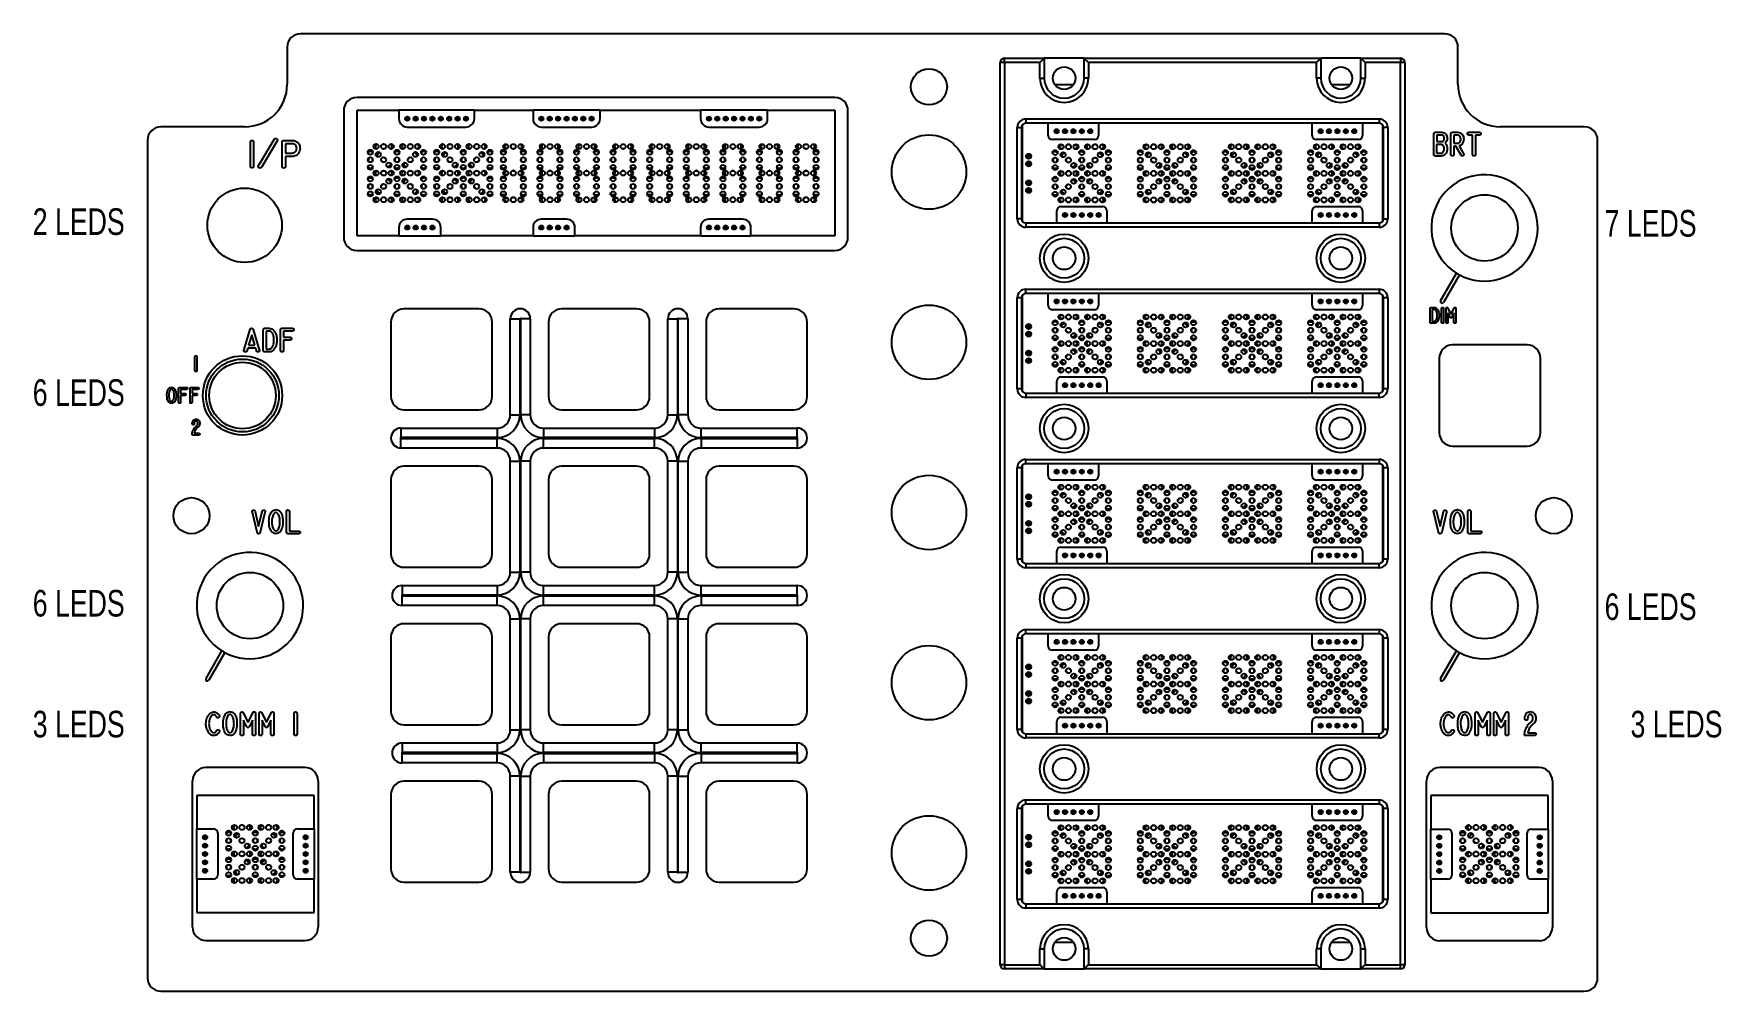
# Model space of a CAD drawing. Header units: inches. Extents: x 1.52 to 9.45, y 2.55 to 7.05.
import ezdxf

# ---------------------------------------------------------------- set-up
doc = ezdxf.new("R2010")
doc.units = ezdxf.units.IN
doc.header["$MEASUREMENT"] = 0
doc.styles.add('SLDTEXTSTYLE0', font='TXT', dxfattribs={"width": 0.75})

msp = doc.modelspace()

# ---------------------------------------------------------------- texts
at = {"color": 7, "linetype": 'Continuous', "lineweight": 0, "char_height": 0.125, "attachment_point": 1, "style": 'SLDTEXTSTYLE0'}
for s, insert in [('2 LEDS', (1.5178, 6.2252)), ('7 LEDS', (8.9022, 6.2171)), ('6 LEDS', (1.5178, 5.4219)), ('6 LEDS', (1.5178, 4.4319)), ('6 LEDS', (8.9022, 4.4156)), ('3 LEDS', (1.5178, 3.8638)), ('3 LEDS', (9.024, 3.8638))]:
    msp.add_mtext(s, dxfattribs=dict(at, insert=insert))

# ---------------------------------------------------------------- linework, layer by layer
at = {"color": 7, "linetype": 'Continuous', "lineweight": 25}
for p, q in [((2.7133, 6.9833), (2.7133, 6.8083)), ((8.1508, 7.0458), (2.7758, 7.0458)), ((8.2133, 6.8083), (8.2133, 6.9833)), ((6.0833, 6.9108), (6.0633, 6.9108)), ((6.0633, 2.6708), (6.0633, 6.9108)), ((6.0833, 6.9108), (6.0833, 6.9308)), ((6.0833, 6.9308), (6.2695, 6.9308)), ((6.0833, 6.9108), (6.0833, 2.6708)), ((6.2495, 6.9108), (6.0833, 6.9108)), ((6.2495, 6.8368), (6.2495, 6.9108)), ((6.2695, 6.9308), (6.2695, 6.8368)), ((6.457, 6.9308), (6.2695, 6.9308)), ((6.457, 6.9308), (7.5695, 6.9308)), ((6.457, 6.8368), (6.457, 6.9308)), ((6.477, 6.9108), (6.477, 6.8368)), ((7.5495, 6.9108), (6.477, 6.9108)), ((7.5495, 6.8368), (7.5495, 6.9108)), ((7.5695, 6.9308), (7.5695, 6.8368)), ((7.757, 6.9308), (7.5695, 6.9308)), ((7.757, 6.9308), (7.9433, 6.9308)), ((7.757, 6.8368), (7.757, 6.9308)), ((7.777, 6.9108), (7.777, 6.8368)), ((7.9433, 6.9108), (7.777, 6.9108)), ((7.9433, 6.9308), (7.9433, 6.9108)), ((7.9433, 2.6708), (7.9433, 6.9108)), ((7.9633, 6.9108), (7.9433, 6.9108)), ((7.9633, 6.9108), (7.9633, 2.6708)), ((6.2495, 6.8368), (6.2695, 6.8368)), ((6.477, 6.8368), (6.457, 6.8368)), ((7.5695, 6.8368), (7.5495, 6.8368)), ((7.757, 6.8368), (7.777, 6.8368)), ((5.2853, 6.7466), (3.0412, 6.7466)), ((6.406, 6.805), (6.3206, 6.805)), ((7.706, 6.805), (7.6206, 6.805)), ((2.9787, 6.6841), (2.9787, 6.0896)), ((3.0412, 6.0955), (3.0412, 6.6861)), ((3.0412, 6.6861), (3.2381, 6.6861)), ((3.2381, 6.6861), (3.2381, 6.6467)), ((3.5924, 6.6861), (3.2381, 6.6861)), ((3.5924, 6.6467), (3.5924, 6.6861)), ((3.5924, 6.6861), (3.868, 6.6861)), ((3.868, 6.6861), (3.868, 6.6467)), ((4.1829, 6.6861), (3.868, 6.6861)), ((4.1829, 6.6467), (4.1829, 6.6861)), ((4.1829, 6.6861), (4.6554, 6.6861)), ((4.6554, 6.6861), (4.6554, 6.6467)), ((4.9703, 6.6861), (4.6554, 6.6861)), ((4.9703, 6.6467), (4.9703, 6.6861)), ((4.9703, 6.6861), (5.2853, 6.6861)), ((5.2853, 6.6861), (5.2853, 6.0955)), ((5.3478, 6.0896), (5.3478, 6.6841)), ((2.5133, 6.6083), (2.1195, 6.6083)), ((3.2715, 6.6526), (3.2745, 6.6497)), ((3.2715, 6.6408), (3.2715, 6.6526)), ((3.2833, 6.6526), (3.2715, 6.6526)), ((3.2745, 6.6438), (3.2715, 6.6408)), ((3.2833, 6.6408), (3.2715, 6.6408)), ((3.2745, 6.6497), (3.2745, 6.6438)), ((3.2745, 6.6497), (3.2804, 6.6497)), ((3.2745, 6.6438), (3.2804, 6.6438)), ((3.2774, 6.6073), (3.553, 6.6073)), ((3.2804, 6.6497), (3.2833, 6.6526)), ((3.2804, 6.6497), (3.2804, 6.6438)), ((3.2804, 6.6438), (3.2833, 6.6408)), ((3.2833, 6.6408), (3.2833, 6.6526)), ((3.3227, 6.6526), (3.3109, 6.6526)), ((3.3109, 6.6526), (3.3139, 6.6497)), ((3.3109, 6.6408), (3.3109, 6.6526)), ((3.3139, 6.6438), (3.3109, 6.6408)), ((3.3227, 6.6408), (3.3109, 6.6408)), ((3.3139, 6.6497), (3.3139, 6.6438)), ((3.3139, 6.6497), (3.3198, 6.6497)), ((3.3198, 6.6438), (3.3139, 6.6438)), ((3.3198, 6.6497), (3.3227, 6.6526)), ((3.3198, 6.6497), (3.3198, 6.6438)), ((3.3198, 6.6438), (3.3227, 6.6408)), ((3.3227, 6.6408), (3.3227, 6.6526)), ((3.3503, 6.6526), (3.3532, 6.6497)), ((3.3503, 6.6408), (3.3503, 6.6526)), ((3.3621, 6.6526), (3.3503, 6.6526)), ((3.3503, 6.6408), (3.3532, 6.6438)), ((3.3621, 6.6408), (3.3503, 6.6408)), ((3.3532, 6.6497), (3.3532, 6.6438)), ((3.3532, 6.6497), (3.3591, 6.6497)), ((3.3532, 6.6438), (3.3591, 6.6438)), ((3.3621, 6.6526), (3.3591, 6.6497)), ((3.3591, 6.6497), (3.3591, 6.6438)), ((3.3591, 6.6438), (3.3621, 6.6408)), ((3.3621, 6.6408), (3.3621, 6.6526)), ((3.4015, 6.6526), (3.3896, 6.6526)), ((3.3896, 6.6526), (3.3926, 6.6497)), ((3.3896, 6.6408), (3.3896, 6.6526)), ((3.3926, 6.6438), (3.3896, 6.6408)), ((3.4015, 6.6408), (3.3896, 6.6408)), ((3.3926, 6.6497), (3.3985, 6.6497)), ((3.3926, 6.6497), (3.3926, 6.6438)), ((3.3926, 6.6438), (3.3985, 6.6438)), ((3.3985, 6.6497), (3.4015, 6.6526)), ((3.3985, 6.6497), (3.3985, 6.6438)), ((3.3985, 6.6438), (3.4015, 6.6408)), ((3.4015, 6.6408), (3.4015, 6.6526)), ((3.4408, 6.6526), (3.429, 6.6526)), ((3.429, 6.6526), (3.432, 6.6497)), ((3.429, 6.6408), (3.429, 6.6526)), ((3.432, 6.6438), (3.429, 6.6408)), ((3.4408, 6.6408), (3.429, 6.6408)), ((3.432, 6.6497), (3.4379, 6.6497)), ((3.432, 6.6497), (3.432, 6.6438)), ((3.432, 6.6438), (3.4379, 6.6438)), ((3.4379, 6.6497), (3.4408, 6.6526)), ((3.4379, 6.6497), (3.4379, 6.6438)), ((3.4379, 6.6438), (3.4408, 6.6408)), ((3.4408, 6.6408), (3.4408, 6.6526)), ((3.4684, 6.6526), (3.4713, 6.6497)), ((3.4684, 6.6408), (3.4684, 6.6526)), ((3.4802, 6.6526), (3.4684, 6.6526)), ((3.4713, 6.6438), (3.4684, 6.6408)), ((3.4802, 6.6408), (3.4684, 6.6408)), ((3.4713, 6.6497), (3.4713, 6.6438)), ((3.4713, 6.6497), (3.4772, 6.6497)), ((3.4772, 6.6438), (3.4713, 6.6438)), ((3.4772, 6.6497), (3.4802, 6.6526)), ((3.4772, 6.6497), (3.4772, 6.6438)), ((3.4772, 6.6438), (3.4802, 6.6408)), ((3.4802, 6.6408), (3.4802, 6.6526)), ((3.5078, 6.6526), (3.5107, 6.6497)), ((3.5078, 6.6408), (3.5078, 6.6526)), ((3.5196, 6.6526), (3.5078, 6.6526)), ((3.5107, 6.6438), (3.5078, 6.6408)), ((3.5196, 6.6408), (3.5078, 6.6408)), ((3.5107, 6.6497), (3.5107, 6.6438)), ((3.5107, 6.6497), (3.5166, 6.6497)), ((3.5166, 6.6438), (3.5107, 6.6438)), ((3.5166, 6.6497), (3.5196, 6.6526)), ((3.5166, 6.6497), (3.5166, 6.6438)), ((3.5166, 6.6438), (3.5196, 6.6408)), ((3.5196, 6.6408), (3.5196, 6.6526)), ((3.5471, 6.6526), (3.5501, 6.6497)), ((3.5471, 6.6408), (3.5471, 6.6526)), ((3.5589, 6.6526), (3.5471, 6.6526)), ((3.5471, 6.6408), (3.5501, 6.6438)), ((3.5589, 6.6408), (3.5471, 6.6408)), ((3.5501, 6.6497), (3.5501, 6.6438)), ((3.5501, 6.6497), (3.556, 6.6497)), ((3.5501, 6.6438), (3.556, 6.6438)), ((3.5589, 6.6526), (3.556, 6.6497)), ((3.556, 6.6497), (3.556, 6.6438)), ((3.556, 6.6438), (3.5589, 6.6408)), ((3.5589, 6.6408), (3.5589, 6.6526)), ((3.9015, 6.6526), (3.9044, 6.6497)), ((3.9015, 6.6408), (3.9015, 6.6526)), ((3.9133, 6.6526), (3.9015, 6.6526)), ((3.9044, 6.6438), (3.9015, 6.6408)), ((3.9133, 6.6408), (3.9015, 6.6408)), ((3.9044, 6.6497), (3.9044, 6.6438)), ((3.9044, 6.6497), (3.9103, 6.6497)), ((3.9044, 6.6438), (3.9103, 6.6438)), ((3.9074, 6.6073), (4.1436, 6.6073)), ((3.9103, 6.6497), (3.9133, 6.6526)), ((3.9103, 6.6497), (3.9103, 6.6438)), ((3.9103, 6.6438), (3.9133, 6.6408)), ((3.9133, 6.6408), (3.9133, 6.6526)), ((3.9526, 6.6526), (3.9408, 6.6526)), ((3.9408, 6.6526), (3.9438, 6.6497)), ((3.9408, 6.6408), (3.9408, 6.6526)), ((3.9438, 6.6438), (3.9408, 6.6408)), ((3.9526, 6.6408), (3.9408, 6.6408)), ((3.9438, 6.6497), (3.9497, 6.6497)), ((3.9438, 6.6497), (3.9438, 6.6438)), ((3.9438, 6.6438), (3.9497, 6.6438)), ((3.9497, 6.6497), (3.9526, 6.6526)), ((3.9497, 6.6497), (3.9497, 6.6438)), ((3.9497, 6.6438), (3.9526, 6.6408)), ((3.9526, 6.6408), (3.9526, 6.6526)), ((3.992, 6.6526), (3.9802, 6.6526)), ((3.9802, 6.6526), (3.9831, 6.6497)), ((3.9802, 6.6408), (3.9802, 6.6526)), ((3.9802, 6.6408), (3.9831, 6.6438)), ((3.992, 6.6408), (3.9802, 6.6408)), ((3.9831, 6.6497), (3.9891, 6.6497)), ((3.9831, 6.6497), (3.9831, 6.6438)), ((3.9831, 6.6438), (3.9891, 6.6438)), ((3.992, 6.6526), (3.9891, 6.6497)), ((3.9891, 6.6497), (3.9891, 6.6438)), ((3.9891, 6.6438), (3.992, 6.6408)), ((3.992, 6.6408), (3.992, 6.6526)), ((4.0314, 6.6526), (4.0196, 6.6526)), ((4.0196, 6.6526), (4.0225, 6.6497)), ((4.0196, 6.6408), (4.0196, 6.6526)), ((4.0196, 6.6408), (4.0225, 6.6438)), ((4.0314, 6.6408), (4.0196, 6.6408)), ((4.0225, 6.6497), (4.0284, 6.6497)), ((4.0225, 6.6497), (4.0225, 6.6438)), ((4.0225, 6.6438), (4.0284, 6.6438)), ((4.0314, 6.6526), (4.0284, 6.6497)), ((4.0284, 6.6497), (4.0284, 6.6438)), ((4.0284, 6.6438), (4.0314, 6.6408)), ((4.0314, 6.6408), (4.0314, 6.6526)), ((4.0589, 6.6526), (4.0619, 6.6497)), ((4.0589, 6.6408), (4.0589, 6.6526)), ((4.0707, 6.6526), (4.0589, 6.6526)), ((4.0619, 6.6438), (4.0589, 6.6408)), ((4.0707, 6.6408), (4.0589, 6.6408)), ((4.0619, 6.6497), (4.0619, 6.6438)), ((4.0619, 6.6497), (4.0678, 6.6497)), ((4.0678, 6.6438), (4.0619, 6.6438)), ((4.0678, 6.6497), (4.0707, 6.6526)), ((4.0678, 6.6497), (4.0678, 6.6438)), ((4.0678, 6.6438), (4.0707, 6.6408)), ((4.0707, 6.6408), (4.0707, 6.6526)), ((4.1101, 6.6526), (4.0983, 6.6526)), ((4.0983, 6.6526), (4.1013, 6.6497)), ((4.0983, 6.6408), (4.0983, 6.6526)), ((4.1013, 6.6438), (4.0983, 6.6408)), ((4.1101, 6.6408), (4.0983, 6.6408)), ((4.1013, 6.6497), (4.1072, 6.6497)), ((4.1013, 6.6497), (4.1013, 6.6438)), ((4.1013, 6.6438), (4.1072, 6.6438)), ((4.1072, 6.6497), (4.1101, 6.6526)), ((4.1072, 6.6497), (4.1072, 6.6438)), ((4.1072, 6.6438), (4.1101, 6.6408)), ((4.1101, 6.6408), (4.1101, 6.6526)), ((4.1495, 6.6526), (4.1377, 6.6526)), ((4.1377, 6.6526), (4.1406, 6.6497)), ((4.1377, 6.6408), (4.1377, 6.6526)), ((4.1406, 6.6438), (4.1377, 6.6408)), ((4.1495, 6.6408), (4.1377, 6.6408)), ((4.1406, 6.6497), (4.1406, 6.6438)), ((4.1406, 6.6497), (4.1465, 6.6497)), ((4.1406, 6.6438), (4.1465, 6.6438)), ((4.1465, 6.6497), (4.1495, 6.6526)), ((4.1465, 6.6497), (4.1465, 6.6438)), ((4.1465, 6.6438), (4.1495, 6.6408)), ((4.1495, 6.6408), (4.1495, 6.6526)), ((4.7007, 6.6526), (4.6889, 6.6526)), ((4.6889, 6.6526), (4.6918, 6.6497)), ((4.6889, 6.6408), (4.6889, 6.6526)), ((4.6918, 6.6438), (4.6889, 6.6408)), ((4.7007, 6.6408), (4.6889, 6.6408)), ((4.6918, 6.6497), (4.6977, 6.6497)), ((4.6918, 6.6497), (4.6918, 6.6438)), ((4.6918, 6.6438), (4.6977, 6.6438)), ((4.6948, 6.6073), (4.931, 6.6073)), ((4.6977, 6.6497), (4.7007, 6.6526)), ((4.6977, 6.6497), (4.6977, 6.6438)), ((4.6977, 6.6438), (4.7007, 6.6408)), ((4.7007, 6.6408), (4.7007, 6.6526)), ((4.74, 6.6526), (4.7282, 6.6526)), ((4.7282, 6.6526), (4.7312, 6.6497)), ((4.7282, 6.6408), (4.7282, 6.6526)), ((4.7312, 6.6438), (4.7282, 6.6408)), ((4.74, 6.6408), (4.7282, 6.6408)), ((4.7312, 6.6497), (4.7371, 6.6497)), ((4.7312, 6.6497), (4.7312, 6.6438)), ((4.7312, 6.6438), (4.7371, 6.6438)), ((4.7371, 6.6497), (4.74, 6.6526)), ((4.7371, 6.6497), (4.7371, 6.6438)), ((4.7371, 6.6438), (4.74, 6.6408)), ((4.74, 6.6408), (4.74, 6.6526)), ((4.7794, 6.6526), (4.7676, 6.6526)), ((4.7676, 6.6526), (4.7705, 6.6497)), ((4.7676, 6.6408), (4.7676, 6.6526)), ((4.7676, 6.6408), (4.7705, 6.6438)), ((4.7794, 6.6408), (4.7676, 6.6408)), ((4.7705, 6.6497), (4.7765, 6.6497)), ((4.7705, 6.6497), (4.7705, 6.6438)), ((4.7705, 6.6438), (4.7765, 6.6438)), ((4.7794, 6.6526), (4.7765, 6.6497)), ((4.7765, 6.6497), (4.7765, 6.6438)), ((4.7765, 6.6438), (4.7794, 6.6408)), ((4.7794, 6.6408), (4.7794, 6.6526)), ((4.807, 6.6526), (4.8099, 6.6497)), ((4.807, 6.6408), (4.807, 6.6526)), ((4.8188, 6.6526), (4.807, 6.6526)), ((4.807, 6.6408), (4.8099, 6.6438)), ((4.8188, 6.6408), (4.807, 6.6408)), ((4.8099, 6.6497), (4.8099, 6.6438)), ((4.8099, 6.6497), (4.8158, 6.6497)), ((4.8099, 6.6438), (4.8158, 6.6438)), ((4.8188, 6.6526), (4.8158, 6.6497)), ((4.8158, 6.6497), (4.8158, 6.6438)), ((4.8158, 6.6438), (4.8188, 6.6408)), ((4.8188, 6.6408), (4.8188, 6.6526)), ((4.8581, 6.6526), (4.8463, 6.6526)), ((4.8463, 6.6526), (4.8493, 6.6497)), ((4.8463, 6.6408), (4.8463, 6.6526)), ((4.8493, 6.6438), (4.8463, 6.6408)), ((4.8581, 6.6408), (4.8463, 6.6408)), ((4.8493, 6.6497), (4.8552, 6.6497)), ((4.8493, 6.6497), (4.8493, 6.6438)), ((4.8552, 6.6438), (4.8493, 6.6438)), ((4.8552, 6.6497), (4.8581, 6.6526)), ((4.8552, 6.6497), (4.8552, 6.6438)), ((4.8552, 6.6438), (4.8581, 6.6408)), ((4.8581, 6.6408), (4.8581, 6.6526)), ((4.8857, 6.6526), (4.8887, 6.6497)), ((4.8857, 6.6408), (4.8857, 6.6526)), ((4.8975, 6.6526), (4.8857, 6.6526)), ((4.8887, 6.6438), (4.8857, 6.6408)), ((4.8975, 6.6408), (4.8857, 6.6408)), ((4.8887, 6.6497), (4.8887, 6.6438)), ((4.8887, 6.6497), (4.8946, 6.6497)), ((4.8887, 6.6438), (4.8946, 6.6438)), ((4.8946, 6.6497), (4.8975, 6.6526)), ((4.8946, 6.6497), (4.8946, 6.6438)), ((4.8946, 6.6438), (4.8975, 6.6408)), ((4.8975, 6.6408), (4.8975, 6.6526)), ((4.9251, 6.6526), (4.928, 6.6497)), ((4.9251, 6.6408), (4.9251, 6.6526)), ((4.9369, 6.6526), (4.9251, 6.6526)), ((4.928, 6.6438), (4.9251, 6.6408)), ((4.9369, 6.6408), (4.9251, 6.6408)), ((4.928, 6.6497), (4.928, 6.6438)), ((4.928, 6.6497), (4.9339, 6.6497)), ((4.928, 6.6438), (4.9339, 6.6438)), ((4.9339, 6.6497), (4.9369, 6.6526)), ((4.9339, 6.6497), (4.9339, 6.6438)), ((4.9339, 6.6438), (4.9369, 6.6408)), ((4.9369, 6.6408), (4.9369, 6.6526)), ((6.1433, 6.1764), (6.1433, 6.6052)), ((6.1433, 6.6052), (6.1633, 6.6052)), ((6.1633, 6.6052), (6.1633, 6.1764)), ((6.1668, 6.6166), (6.1668, 6.1651)), ((6.1833, 6.6452), (7.8433, 6.6452)), ((6.1833, 6.6452), (6.1833, 6.6252)), ((7.8433, 6.6252), (6.1833, 6.6252)), ((6.2889, 6.568), (6.2889, 6.6252)), ((6.3341, 6.5936), (6.3223, 6.5936)), ((6.3223, 6.5936), (6.3253, 6.5906)), ((6.3223, 6.5818), (6.3223, 6.5936)), ((6.3253, 6.5847), (6.3223, 6.5818)), ((6.3341, 6.5818), (6.3223, 6.5818)), ((6.3253, 6.5906), (6.3312, 6.5906)), ((6.3253, 6.5906), (6.3253, 6.5847)), ((6.3253, 6.5847), (6.3312, 6.5847)), ((6.3312, 6.5906), (6.3341, 6.5936)), ((6.3312, 6.5906), (6.3312, 6.5847)), ((6.3312, 6.5847), (6.3341, 6.5818)), ((6.3341, 6.5818), (6.3341, 6.5936)), ((6.3617, 6.5936), (6.3647, 6.5906)), ((6.3617, 6.5818), (6.3617, 6.5936)), ((6.3735, 6.5936), (6.3617, 6.5936)), ((6.3647, 6.5847), (6.3617, 6.5818)), ((6.3735, 6.5818), (6.3617, 6.5818)), ((6.3647, 6.5906), (6.3647, 6.5847)), ((6.3647, 6.5906), (6.3706, 6.5906)), ((6.3706, 6.5847), (6.3647, 6.5847)), ((6.3706, 6.5906), (6.3735, 6.5936)), ((6.3706, 6.5906), (6.3706, 6.5847)), ((6.3706, 6.5847), (6.3735, 6.5818)), ((6.3735, 6.5818), (6.3735, 6.5936)), ((6.4011, 6.5936), (6.404, 6.5906)), ((6.4011, 6.5818), (6.4011, 6.5936)), ((6.4129, 6.5936), (6.4011, 6.5936)), ((6.404, 6.5847), (6.4011, 6.5818)), ((6.4129, 6.5818), (6.4011, 6.5818)), ((6.404, 6.5906), (6.404, 6.5847)), ((6.404, 6.5906), (6.4099, 6.5906)), ((6.404, 6.5847), (6.4099, 6.5847)), ((6.4099, 6.5906), (6.4129, 6.5936)), ((6.4099, 6.5906), (6.4099, 6.5847)), ((6.4099, 6.5847), (6.4129, 6.5818)), ((6.4129, 6.5818), (6.4129, 6.5936)), ((6.4523, 6.5936), (6.4404, 6.5936)), ((6.4404, 6.5936), (6.4434, 6.5906)), ((6.4404, 6.5818), (6.4404, 6.5936)), ((6.4404, 6.5818), (6.4434, 6.5847)), ((6.4523, 6.5818), (6.4404, 6.5818)), ((6.4434, 6.5906), (6.4493, 6.5906)), ((6.4434, 6.5906), (6.4434, 6.5847)), ((6.4434, 6.5847), (6.4493, 6.5847)), ((6.4523, 6.5936), (6.4493, 6.5906)), ((6.4493, 6.5906), (6.4493, 6.5847)), ((6.4493, 6.5847), (6.4523, 6.5818)), ((6.4523, 6.5818), (6.4523, 6.5936)), ((6.4798, 6.5936), (6.4828, 6.5906)), ((6.4798, 6.5818), (6.4798, 6.5936)), ((6.4916, 6.5936), (6.4798, 6.5936)), ((6.4828, 6.5847), (6.4798, 6.5818)), ((6.4916, 6.5818), (6.4798, 6.5818)), ((6.4828, 6.5906), (6.4828, 6.5847)), ((6.4828, 6.5906), (6.4887, 6.5906)), ((6.4887, 6.5847), (6.4828, 6.5847)), ((6.4887, 6.5906), (6.4916, 6.5936)), ((6.4887, 6.5906), (6.4887, 6.5847)), ((6.4887, 6.5847), (6.4916, 6.5818)), ((6.4916, 6.5818), (6.4916, 6.5936)), ((6.5251, 6.6252), (6.5251, 6.568)), ((7.529, 6.568), (7.529, 6.6252)), ((7.5743, 6.5936), (7.5625, 6.5936)), ((7.5625, 6.5936), (7.5654, 6.5906)), ((7.5625, 6.5818), (7.5625, 6.5936)), ((7.5654, 6.5847), (7.5625, 6.5818)), ((7.5743, 6.5818), (7.5625, 6.5818)), ((7.5654, 6.5906), (7.5714, 6.5906)), ((7.5654, 6.5906), (7.5654, 6.5847)), ((7.5654, 6.5847), (7.5714, 6.5847)), ((7.5714, 6.5906), (7.5743, 6.5936)), ((7.5714, 6.5906), (7.5714, 6.5847)), ((7.5714, 6.5847), (7.5743, 6.5818)), ((7.5743, 6.5818), (7.5743, 6.5936)), ((7.6019, 6.5936), (7.6048, 6.5906)), ((7.6019, 6.5818), (7.6019, 6.5936)), ((7.6137, 6.5936), (7.6019, 6.5936)), ((7.6048, 6.5847), (7.6019, 6.5818)), ((7.6137, 6.5818), (7.6019, 6.5818)), ((7.6048, 6.5906), (7.6048, 6.5847)), ((7.6048, 6.5906), (7.6107, 6.5906)), ((7.6107, 6.5847), (7.6048, 6.5847)), ((7.6107, 6.5906), (7.6137, 6.5936)), ((7.6107, 6.5906), (7.6107, 6.5847)), ((7.6107, 6.5847), (7.6137, 6.5818)), ((7.6137, 6.5818), (7.6137, 6.5936)), ((7.653, 6.5936), (7.6412, 6.5936)), ((7.6412, 6.5936), (7.6442, 6.5906)), ((7.6412, 6.5818), (7.6412, 6.5936)), ((7.6442, 6.5847), (7.6412, 6.5818)), ((7.653, 6.5818), (7.6412, 6.5818)), ((7.6442, 6.5906), (7.6442, 6.5847)), ((7.6442, 6.5906), (7.6501, 6.5906)), ((7.6442, 6.5847), (7.6501, 6.5847)), ((7.6501, 6.5906), (7.653, 6.5936)), ((7.6501, 6.5906), (7.6501, 6.5847)), ((7.6501, 6.5847), (7.653, 6.5818)), ((7.653, 6.5818), (7.653, 6.5936)), ((7.6806, 6.5936), (7.6836, 6.5906)), ((7.6806, 6.5818), (7.6806, 6.5936)), ((7.6924, 6.5936), (7.6806, 6.5936)), ((7.6806, 6.5818), (7.6836, 6.5847)), ((7.6924, 6.5818), (7.6806, 6.5818)), ((7.6836, 6.5906), (7.6836, 6.5847)), ((7.6836, 6.5906), (7.6895, 6.5906)), ((7.6836, 6.5847), (7.6895, 6.5847)), ((7.6924, 6.5936), (7.6895, 6.5906)), ((7.6895, 6.5906), (7.6895, 6.5847)), ((7.6895, 6.5847), (7.6924, 6.5818)), ((7.6924, 6.5818), (7.6924, 6.5936)), ((7.7318, 6.5936), (7.72, 6.5936)), ((7.72, 6.5936), (7.7229, 6.5906)), ((7.72, 6.5818), (7.72, 6.5936)), ((7.7229, 6.5847), (7.72, 6.5818)), ((7.7318, 6.5818), (7.72, 6.5818)), ((7.7229, 6.5906), (7.7229, 6.5847)), ((7.7229, 6.5906), (7.7288, 6.5906)), ((7.7288, 6.5847), (7.7229, 6.5847)), ((7.7288, 6.5906), (7.7318, 6.5936)), ((7.7288, 6.5906), (7.7288, 6.5847)), ((7.7288, 6.5847), (7.7318, 6.5818)), ((7.7318, 6.5818), (7.7318, 6.5936)), ((7.7652, 6.6252), (7.7652, 6.568)), ((7.8433, 6.6452), (7.8433, 6.6252)), ((7.8597, 6.1651), (7.8597, 6.6166)), ((7.8833, 6.6052), (7.8633, 6.6052)), ((7.8633, 6.1764), (7.8633, 6.6052)), ((7.8833, 6.6052), (7.8833, 6.1764)), ((8.1086, 6.5827), (8.1376, 6.5827)), ((8.1896, 6.5827), (8.2117, 6.5827)), ((8.2663, 6.5827), (8.3131, 6.5827)), ((8.807, 6.6083), (8.4133, 6.6083)), ((2.057, 6.5458), (2.057, 2.6083)), ((2.5405, 6.4236), (2.5405, 6.5355)), ((2.5548, 6.5361), (2.5548, 6.4236)), ((2.5792, 6.4282), (2.6521, 6.5489)), ((2.665, 6.5389), (2.5933, 6.4202)), ((2.689, 6.4237), (2.689, 6.533)), ((2.7019, 6.5448), (2.7338, 6.5448)), ((2.7332, 6.5287), (2.705, 6.5287)), ((2.705, 6.5287), (2.705, 6.485)), ((3.1728, 6.5257), (3.1595, 6.5257)), ((3.1598, 6.506), (3.1726, 6.506)), ((3.2978, 6.5257), (3.2845, 6.5257)), ((3.2848, 6.506), (3.2976, 6.506)), ((3.4663, 6.5177), (3.4663, 6.5141)), ((3.4847, 6.5257), (3.4713, 6.5257)), ((3.4716, 6.506), (3.4844, 6.506)), ((3.5913, 6.5177), (3.5913, 6.5141)), ((3.6097, 6.5257), (3.5963, 6.5257)), ((3.5966, 6.506), (3.6094, 6.506)), ((3.7821, 6.5257), (3.7691, 6.5257)), ((3.7691, 6.506), (3.7821, 6.506)), ((3.954, 6.5257), (3.941, 6.5257)), ((3.941, 6.506), (3.954, 6.506)), ((4.1259, 6.5257), (4.1128, 6.5257)), ((4.1128, 6.506), (4.1259, 6.506)), ((4.2978, 6.5257), (4.2847, 6.5257)), ((4.2847, 6.506), (4.2978, 6.506)), ((4.4697, 6.5257), (4.4566, 6.5257)), ((4.4566, 6.506), (4.4697, 6.506)), ((4.6416, 6.5257), (4.6285, 6.5257)), ((4.6285, 6.506), (4.6416, 6.506)), ((4.8135, 6.5257), (4.8004, 6.5257)), ((4.8004, 6.506), (4.8135, 6.506)), ((4.9853, 6.5257), (4.9723, 6.5257)), ((4.9723, 6.506), (4.9853, 6.506)), ((5.1572, 6.5257), (5.1442, 6.5257)), ((5.1442, 6.506), (5.1572, 6.506)), ((6.5054, 6.5483), (6.3085, 6.5483)), ((6.3901, 6.5245), (6.3771, 6.5245)), ((6.3771, 6.5048), (6.3901, 6.5048)), ((6.5151, 6.5245), (6.5021, 6.5245)), ((6.5021, 6.5048), (6.5151, 6.5048)), ((6.7901, 6.5245), (6.7771, 6.5245)), ((6.7771, 6.5048), (6.7901, 6.5048)), ((6.9151, 6.5245), (6.9021, 6.5245)), ((6.9021, 6.5048), (6.9151, 6.5048)), ((7.1901, 6.5245), (7.1771, 6.5245)), ((7.1771, 6.5048), (7.1901, 6.5048)), ((7.3151, 6.5245), (7.3021, 6.5245)), ((7.3021, 6.5048), (7.3151, 6.5048)), ((7.7455, 6.5483), (7.5487, 6.5483)), ((7.5901, 6.5245), (7.5771, 6.5245)), ((7.5771, 6.5048), (7.5901, 6.5048)), ((7.7151, 6.5245), (7.7021, 6.5245)), ((7.7021, 6.5048), (7.7151, 6.5048)), ((8.1004, 6.48), (8.1004, 6.5742)), ((8.1336, 6.5255), (8.1133, 6.5255)), ((8.1133, 6.5255), (8.1133, 6.4849)), ((8.1364, 6.5689), (8.1141, 6.5689)), ((8.1141, 6.5689), (8.1141, 6.5392)), ((8.1141, 6.5392), (8.1366, 6.5392)), ((8.1533, 6.5318), (8.1527, 6.5316)), ((8.1535, 6.5318), (8.1533, 6.5318)), ((8.18, 6.4809), (8.18, 6.573)), ((8.1938, 6.5689), (8.1938, 6.5315)), ((8.2122, 6.5689), (8.1938, 6.5689)), ((8.1938, 6.5315), (8.2112, 6.5315)), ((8.1938, 6.5177), (8.1938, 6.4802)), ((8.203, 6.5177), (8.1938, 6.5177)), ((8.2277, 6.4751), (8.203, 6.5177)), ((8.2197, 6.5187), (8.2184, 6.5184)), ((8.2184, 6.5184), (8.238, 6.4844)), ((8.2824, 6.5689), (8.2657, 6.5689)), ((8.2824, 6.4805), (8.2824, 6.5689)), ((8.2962, 6.5689), (8.2962, 6.4797)), ((8.3128, 6.5689), (8.2962, 6.5689)), ((8.8695, 2.6083), (8.8695, 6.5458)), ((2.705, 6.485), (2.7344, 6.485)), ((2.705, 6.469), (2.705, 6.4249)), ((2.7328, 6.469), (2.705, 6.469)), ((3.0944, 6.4608), (3.0944, 6.4461)), ((3.1141, 6.4479), (3.1141, 6.4589)), ((3.1545, 6.4517), (3.1645, 6.4417)), ((3.1776, 6.4564), (3.1692, 6.4648)), ((3.2194, 6.4608), (3.2194, 6.4461)), ((3.2391, 6.4479), (3.2391, 6.4589)), ((3.2896, 6.4651), (3.2795, 6.4549)), ((3.2944, 6.442), (3.3025, 6.4502)), ((3.3444, 6.4608), (3.3444, 6.4461)), ((3.3641, 6.4479), (3.3641, 6.4589)), ((3.4064, 6.4609), (3.4064, 6.4459)), ((3.4261, 6.4481), (3.4261, 6.4587)), ((3.4663, 6.4518), (3.4764, 6.4417)), ((3.4894, 6.4566), (3.4812, 6.4648)), ((3.5314, 6.4609), (3.5314, 6.4459)), ((3.5511, 6.4481), (3.5511, 6.4587)), ((3.6016, 6.4651), (3.5913, 6.4548)), ((3.6064, 6.4421), (3.6143, 6.45)), ((3.6564, 6.4609), (3.6564, 6.4459)), ((3.6761, 6.4481), (3.6761, 6.4587)), ((3.7169, 6.4886), (3.7169, 6.488)), ((3.7169, 6.4541), (3.7169, 6.4525)), ((3.7189, 6.4598), (3.7189, 6.4468)), ((3.7386, 6.4468), (3.7386, 6.4598)), ((3.8126, 6.4598), (3.8126, 6.4468)), ((3.8323, 6.4468), (3.8323, 6.4598)), ((3.8343, 6.488), (3.8343, 6.4886)), ((3.8343, 6.4525), (3.8343, 6.4541)), ((3.8888, 6.4886), (3.8888, 6.488)), ((3.8888, 6.4541), (3.8888, 6.4525)), ((3.8907, 6.4598), (3.8907, 6.4468)), ((3.9104, 6.4468), (3.9104, 6.4599)), ((3.9845, 6.4598), (3.9845, 6.4468)), ((4.0042, 6.4468), (4.0042, 6.4599)), ((4.0061, 6.488), (4.0061, 6.4886)), ((4.0061, 6.4525), (4.0061, 6.4541)), ((4.0607, 6.4886), (4.0607, 6.488)), ((4.0607, 6.4541), (4.0607, 6.4525)), ((4.0626, 6.4598), (4.0626, 6.4468)), ((4.0823, 6.4467), (4.0823, 6.4599)), ((4.1564, 6.4598), (4.1564, 6.4468)), ((4.1761, 6.4467), (4.1761, 6.4599)), ((4.178, 6.488), (4.178, 6.4886)), ((4.178, 6.4525), (4.178, 6.4541)), ((4.2326, 6.4886), (4.2326, 6.488)), ((4.2326, 6.4541), (4.2326, 6.4525)), ((4.2345, 6.4598), (4.2345, 6.4468)), ((4.2542, 6.4467), (4.2542, 6.4599)), ((4.3282, 6.4598), (4.3282, 6.4468)), ((4.3479, 6.4467), (4.3479, 6.4599)), ((4.3499, 6.488), (4.3499, 6.4886)), ((4.3499, 6.4525), (4.3499, 6.4541)), ((4.4045, 6.4886), (4.4045, 6.488)), ((4.4045, 6.4541), (4.4045, 6.4525)), ((4.4064, 6.4597), (4.4064, 6.4469)), ((4.4261, 6.4467), (4.4261, 6.4599)), ((4.5001, 6.4597), (4.5001, 6.4469)), ((4.5198, 6.4467), (4.5198, 6.4599)), ((4.5218, 6.488), (4.5218, 6.4886)), ((4.5218, 6.4525), (4.5218, 6.4541)), ((4.5764, 6.4886), (4.5764, 6.488)), ((4.5764, 6.4541), (4.5764, 6.4525)), ((4.5782, 6.4597), (4.5782, 6.4469)), ((4.5979, 6.4467), (4.5979, 6.4599)), ((4.672, 6.4597), (4.672, 6.4469)), ((4.6917, 6.4467), (4.6917, 6.4599)), ((4.6937, 6.488), (4.6937, 6.4886)), ((4.6937, 6.4525), (4.6937, 6.4541)), ((4.7483, 6.4886), (4.7483, 6.488)), ((4.7483, 6.4541), (4.7483, 6.4525)), ((4.7501, 6.4597), (4.7501, 6.4469)), ((4.7698, 6.4467), (4.7698, 6.46)), ((4.8439, 6.4597), (4.8439, 6.4469)), ((4.8636, 6.4467), (4.8636, 6.46)), ((4.8656, 6.488), (4.8656, 6.4886)), ((4.8656, 6.4525), (4.8656, 6.4541)), ((4.9202, 6.4886), (4.9202, 6.488)), ((4.9202, 6.4541), (4.9202, 6.4525)), ((4.922, 6.4597), (4.922, 6.4469)), ((4.9417, 6.4466), (4.9417, 6.46)), ((5.0157, 6.4597), (5.0157, 6.4469)), ((5.0354, 6.4466), (5.0354, 6.46)), ((5.0375, 6.488), (5.0375, 6.4886)), ((5.0375, 6.4525), (5.0375, 6.4541)), ((5.092, 6.4886), (5.092, 6.488)), ((5.092, 6.4541), (5.092, 6.4525)), ((5.0939, 6.4597), (5.0939, 6.447)), ((5.1136, 6.4466), (5.1136, 6.46)), ((5.1876, 6.4597), (5.1876, 6.447)), ((5.2073, 6.4466), (5.2073, 6.46)), ((5.2094, 6.488), (5.2094, 6.4886)), ((5.2094, 6.4525), (5.2094, 6.4541)), ((6.1863, 6.4718), (6.206, 6.4718)), ((6.1863, 6.4712), (6.1863, 6.4718)), ((6.206, 6.4712), (6.1863, 6.4712)), ((6.1863, 6.4704), (6.1863, 6.4712)), ((6.1863, 6.4704), (6.1887, 6.4704)), ((6.1863, 6.4659), (6.1863, 6.4704)), ((6.1863, 6.4646), (6.1863, 6.4659)), ((6.1887, 6.4659), (6.1863, 6.4659)), ((6.1863, 6.4646), (6.1863, 6.4633)), ((6.206, 6.4646), (6.1863, 6.4646)), ((6.1863, 6.441), (6.1863, 6.4397)), ((6.1863, 6.4397), (6.206, 6.4397)), ((6.1863, 6.4384), (6.1863, 6.4397)), ((6.1863, 6.4384), (6.1887, 6.4384)), ((6.1863, 6.4339), (6.1863, 6.4384)), ((6.1887, 6.4339), (6.1863, 6.4339)), ((6.1863, 6.4331), (6.1863, 6.4339)), ((6.1863, 6.4331), (6.206, 6.4331)), ((6.1863, 6.4325), (6.1863, 6.4331)), ((6.1863, 6.4325), (6.206, 6.4325)), ((6.1887, 6.4704), (6.1887, 6.4665)), ((6.2035, 6.4665), (6.1887, 6.4665)), ((6.1887, 6.4665), (6.1887, 6.4659)), ((6.2035, 6.4659), (6.1887, 6.4659)), ((6.1887, 6.4384), (6.2035, 6.4384)), ((6.1887, 6.4384), (6.1887, 6.4378)), ((6.1887, 6.4378), (6.2035, 6.4378)), ((6.1887, 6.4378), (6.1887, 6.4339)), ((6.2035, 6.4665), (6.2035, 6.4704)), ((6.2035, 6.4704), (6.206, 6.4704)), ((6.2035, 6.4659), (6.2035, 6.4665)), ((6.206, 6.4659), (6.2035, 6.4659)), ((6.2035, 6.4384), (6.206, 6.4384)), ((6.2035, 6.4378), (6.2035, 6.4384)), ((6.2035, 6.4339), (6.2035, 6.4378)), ((6.206, 6.4339), (6.2035, 6.4339)), ((6.206, 6.4712), (6.206, 6.4718)), ((6.206, 6.4704), (6.206, 6.4712)), ((6.206, 6.4659), (6.206, 6.4704)), ((6.206, 6.4646), (6.206, 6.4659)), ((6.206, 6.4634), (6.206, 6.4646)), ((6.206, 6.4397), (6.206, 6.4409)), ((6.206, 6.4384), (6.206, 6.4397)), ((6.206, 6.4339), (6.206, 6.4384)), ((6.206, 6.4331), (6.206, 6.4339)), ((6.206, 6.4325), (6.206, 6.4331)), ((6.3112, 6.4586), (6.3112, 6.4457)), ((6.3309, 6.4456), (6.3309, 6.4587)), ((6.372, 6.4498), (6.3813, 6.4406)), ((6.3952, 6.4545), (6.3859, 6.4637)), ((6.4363, 6.4587), (6.4363, 6.4456)), ((6.456, 6.4457), (6.456, 6.4586)), ((6.5063, 6.4637), (6.497, 6.4545)), ((6.5109, 6.4406), (6.5202, 6.4498)), ((6.5612, 6.4586), (6.5612, 6.4457)), ((6.5809, 6.4456), (6.5809, 6.4587)), ((6.7112, 6.4586), (6.7112, 6.4457)), ((6.7309, 6.4456), (6.7309, 6.4587)), ((6.772, 6.4498), (6.7813, 6.4406)), ((6.7952, 6.4545), (6.7859, 6.4637)), ((6.8363, 6.4587), (6.8363, 6.4456)), ((6.856, 6.4457), (6.856, 6.4586)), ((6.9063, 6.4637), (6.897, 6.4545)), ((6.9109, 6.4406), (6.9202, 6.4498)), ((6.9612, 6.4586), (6.9612, 6.4457)), ((6.9809, 6.4456), (6.9809, 6.4587)), ((7.1112, 6.4586), (7.1112, 6.4457)), ((7.1309, 6.4456), (7.1309, 6.4587)), ((7.172, 6.4498), (7.1813, 6.4406)), ((7.1952, 6.4545), (7.1859, 6.4637)), ((7.2363, 6.4587), (7.2363, 6.4456)), ((7.256, 6.4457), (7.256, 6.4586)), ((7.3063, 6.4637), (7.297, 6.4545)), ((7.3109, 6.4406), (7.3202, 6.4498)), ((7.3612, 6.4586), (7.3612, 6.4457)), ((7.3809, 6.4456), (7.3809, 6.4587)), ((7.5112, 6.4586), (7.5112, 6.4457)), ((7.5309, 6.4456), (7.5309, 6.4587)), ((7.572, 6.4498), (7.5813, 6.4406)), ((7.5952, 6.4545), (7.5859, 6.4637)), ((7.6363, 6.4587), (7.6363, 6.4456)), ((7.656, 6.4457), (7.656, 6.4586)), ((7.7063, 6.4637), (7.697, 6.4545)), ((7.7109, 6.4406), (7.7202, 6.4498)), ((7.7612, 6.4586), (7.7612, 6.4457)), ((7.7809, 6.4456), (7.7809, 6.4587)), ((8.1334, 6.4712), (8.1086, 6.4712)), ((8.1133, 6.4849), (8.1324, 6.4849)), ((8.238, 6.4844), (8.2385, 6.4835)), ((3.1728, 6.4007), (3.1595, 6.4007)), ((3.1598, 6.381), (3.1726, 6.381)), ((3.2978, 6.4007), (3.2845, 6.4007)), ((3.2848, 6.381), (3.2976, 6.381)), ((3.4663, 6.3927), (3.4663, 6.3891)), ((3.4847, 6.4007), (3.4713, 6.4007)), ((3.4716, 6.381), (3.4844, 6.381)), ((3.5913, 6.3927), (3.5913, 6.3891)), ((3.6097, 6.4007), (3.5963, 6.4007)), ((3.5966, 6.381), (3.6094, 6.381)), ((3.7169, 6.4186), (3.7169, 6.4178)), ((3.7169, 6.4178), (3.7173, 6.415)), ((3.7173, 6.3667), (3.7169, 6.3638)), ((3.7169, 6.3638), (3.7169, 6.363)), ((3.7423, 6.4024), (3.7402, 6.4024)), ((3.7821, 6.4007), (3.7691, 6.4007)), ((3.7691, 6.381), (3.7821, 6.381)), ((3.7777, 6.4024), (3.7734, 6.4024)), ((3.811, 6.4024), (3.8089, 6.4024)), ((3.8339, 6.415), (3.8343, 6.4178)), ((3.8343, 6.3638), (3.8339, 6.3667)), ((3.8343, 6.4178), (3.8343, 6.4186)), ((3.8343, 6.363), (3.8343, 6.3638)), ((3.8888, 6.4186), (3.8888, 6.4178)), ((3.8888, 6.4178), (3.8892, 6.415)), ((3.8892, 6.3667), (3.8888, 6.3638)), ((3.8888, 6.3638), (3.8888, 6.363)), ((3.9142, 6.4024), (3.912, 6.4024)), ((3.954, 6.4007), (3.941, 6.4007)), ((3.941, 6.381), (3.954, 6.381)), ((3.9496, 6.4024), (3.9453, 6.4024)), ((3.9829, 6.4024), (3.9808, 6.4024)), ((4.0058, 6.415), (4.0061, 6.4178)), ((4.0061, 6.3638), (4.0058, 6.3667)), ((4.0061, 6.4178), (4.0061, 6.4186)), ((4.0061, 6.363), (4.0061, 6.3638)), ((4.0607, 6.4186), (4.0607, 6.4178)), ((4.0607, 6.4178), (4.061, 6.415)), ((4.061, 6.3667), (4.0607, 6.3638)), ((4.0607, 6.3638), (4.0607, 6.363)), ((4.0861, 6.4024), (4.0839, 6.4024)), ((4.1259, 6.4007), (4.1128, 6.4007)), ((4.1128, 6.381), (4.1259, 6.381)), ((4.1215, 6.4024), (4.1172, 6.4024)), ((4.1548, 6.4024), (4.1527, 6.4024)), ((4.1777, 6.415), (4.178, 6.4178)), ((4.178, 6.3638), (4.1777, 6.3667)), ((4.178, 6.4178), (4.178, 6.4186)), ((4.178, 6.363), (4.178, 6.3638)), ((4.2326, 6.4186), (4.2326, 6.4178)), ((4.2326, 6.4178), (4.2329, 6.415)), ((4.2329, 6.3667), (4.2326, 6.3638)), ((4.2326, 6.3638), (4.2326, 6.363)), ((4.258, 6.4024), (4.2558, 6.4024)), ((4.2978, 6.4007), (4.2847, 6.4007)), ((4.2847, 6.381), (4.2978, 6.381)), ((4.2934, 6.4024), (4.2891, 6.4024)), ((4.3267, 6.4024), (4.3245, 6.4024)), ((4.3496, 6.415), (4.3499, 6.4178)), ((4.3499, 6.3638), (4.3496, 6.3667)), ((4.3499, 6.4178), (4.3499, 6.4186)), ((4.3499, 6.363), (4.3499, 6.3638)), ((4.4045, 6.4186), (4.4045, 6.4178)), ((4.4045, 6.4178), (4.4048, 6.415)), ((4.4048, 6.3667), (4.4045, 6.3638)), ((4.4045, 6.3638), (4.4045, 6.363)), ((4.4299, 6.4024), (4.4277, 6.4024)), ((4.4697, 6.4007), (4.4566, 6.4007)), ((4.4566, 6.381), (4.4697, 6.381)), ((4.4653, 6.4024), (4.461, 6.4024)), ((4.4986, 6.4024), (4.4964, 6.4024)), ((4.5215, 6.415), (4.5218, 6.4178)), ((4.5218, 6.3638), (4.5215, 6.3667)), ((4.5218, 6.4178), (4.5218, 6.4186)), ((4.5218, 6.363), (4.5218, 6.3638)), ((4.5764, 6.4186), (4.5764, 6.4178)), ((4.5764, 6.4178), (4.5767, 6.415)), ((4.5767, 6.3667), (4.5764, 6.3638)), ((4.5764, 6.3638), (4.5764, 6.363)), ((4.6018, 6.4024), (4.5996, 6.4024)), ((4.6416, 6.4007), (4.6285, 6.4007)), ((4.6285, 6.381), (4.6416, 6.381)), ((4.6372, 6.4024), (4.6329, 6.4024)), ((4.6705, 6.4024), (4.6683, 6.4024)), ((4.6934, 6.415), (4.6937, 6.4178)), ((4.6937, 6.3638), (4.6934, 6.3667)), ((4.6937, 6.4178), (4.6937, 6.4186)), ((4.6937, 6.363), (4.6937, 6.3638)), ((4.7483, 6.4186), (4.7483, 6.4178)), ((4.7483, 6.4178), (4.7486, 6.415)), ((4.7486, 6.3667), (4.7483, 6.3638)), ((4.7483, 6.3638), (4.7483, 6.363)), ((4.7736, 6.4024), (4.7715, 6.4024)), ((4.8135, 6.4007), (4.8004, 6.4007)), ((4.8004, 6.381), (4.8135, 6.381)), ((4.8091, 6.4024), (4.8048, 6.4024)), ((4.8424, 6.4024), (4.8402, 6.4024)), ((4.8653, 6.415), (4.8656, 6.4178)), ((4.8656, 6.3638), (4.8653, 6.3667)), ((4.8656, 6.4178), (4.8656, 6.4186)), ((4.8656, 6.363), (4.8656, 6.3638)), ((4.9202, 6.4186), (4.9202, 6.4178)), ((4.9202, 6.4178), (4.9205, 6.415)), ((4.9205, 6.3667), (4.9202, 6.3638)), ((4.9202, 6.3638), (4.9202, 6.363)), ((4.9455, 6.4024), (4.9434, 6.4024)), ((4.9853, 6.4007), (4.9723, 6.4007)), ((4.9723, 6.381), (4.9853, 6.381)), ((4.981, 6.4024), (4.9767, 6.4024)), ((5.0143, 6.4024), (5.0121, 6.4024)), ((5.0371, 6.415), (5.0375, 6.4178)), ((5.0375, 6.3638), (5.0371, 6.3667)), ((5.0375, 6.4178), (5.0375, 6.4186)), ((5.0375, 6.363), (5.0375, 6.3638)), ((5.092, 6.4186), (5.092, 6.4178)), ((5.092, 6.4178), (5.0924, 6.415)), ((5.0924, 6.3667), (5.092, 6.3638)), ((5.092, 6.3638), (5.092, 6.363)), ((5.1174, 6.4024), (5.1153, 6.4024)), ((5.1572, 6.4007), (5.1442, 6.4007)), ((5.1442, 6.381), (5.1572, 6.381)), ((5.1529, 6.4024), (5.1486, 6.4024)), ((5.1861, 6.4024), (5.184, 6.4024)), ((5.209, 6.415), (5.2094, 6.4178)), ((5.2094, 6.3638), (5.209, 6.3667)), ((5.2094, 6.4178), (5.2094, 6.4186)), ((5.2094, 6.363), (5.2094, 6.3638)), ((6.1863, 6.3468), (6.206, 6.3468)), ((6.1863, 6.3462), (6.1863, 6.3468)), ((6.206, 6.3462), (6.1863, 6.3462)), ((6.1863, 6.3454), (6.1863, 6.3462)), ((6.1863, 6.3454), (6.1887, 6.3454)), ((6.1863, 6.3409), (6.1863, 6.3454)), ((6.1887, 6.3454), (6.1887, 6.3415)), ((6.2035, 6.3454), (6.206, 6.3454)), ((6.2035, 6.3415), (6.2035, 6.3454)), ((6.206, 6.3462), (6.206, 6.3468)), ((6.206, 6.3454), (6.206, 6.3462)), ((6.206, 6.3409), (6.206, 6.3454)), ((6.3901, 6.3995), (6.3771, 6.3995)), ((6.3771, 6.3798), (6.3901, 6.3798)), ((6.5151, 6.3995), (6.5021, 6.3995)), ((6.5021, 6.3798), (6.5151, 6.3798)), ((6.7901, 6.3995), (6.7771, 6.3995)), ((6.7771, 6.3798), (6.7901, 6.3798)), ((6.9151, 6.3995), (6.9021, 6.3995)), ((6.9021, 6.3798), (6.9151, 6.3798)), ((7.1901, 6.3995), (7.1771, 6.3995)), ((7.1771, 6.3798), (7.1901, 6.3798)), ((7.3151, 6.3995), (7.3021, 6.3995)), ((7.3021, 6.3798), (7.3151, 6.3798)), ((7.5901, 6.3995), (7.5771, 6.3995)), ((7.5771, 6.3798), (7.5901, 6.3798)), ((7.7151, 6.3995), (7.7021, 6.3995)), ((7.7021, 6.3798), (7.7151, 6.3798)), ((3.0944, 6.3358), (3.0944, 6.3211)), ((3.1141, 6.3229), (3.1141, 6.3339)), ((3.1646, 6.3401), (3.1545, 6.3299)), ((3.1728, 6.2757), (3.1595, 6.2757)), ((3.1694, 6.317), (3.1775, 6.3252)), ((3.2194, 6.3358), (3.2194, 6.3211)), ((3.2391, 6.3229), (3.2391, 6.3339)), ((3.2795, 6.3267), (3.2895, 6.3167)), ((3.2978, 6.2757), (3.2845, 6.2757)), ((3.3026, 6.3314), (3.2942, 6.3398)), ((3.3444, 6.3358), (3.3444, 6.3211)), ((3.3641, 6.3229), (3.3641, 6.3339)), ((3.4064, 6.3359), (3.4064, 6.3209)), ((3.4261, 6.3231), (3.4261, 6.3337)), ((3.4766, 6.3401), (3.4663, 6.3298)), ((3.4663, 6.2677), (3.4663, 6.2641)), ((3.4847, 6.2757), (3.4713, 6.2757)), ((3.4814, 6.3171), (3.4893, 6.325)), ((3.5314, 6.3359), (3.5314, 6.3209)), ((3.5511, 6.3231), (3.5511, 6.3337)), ((3.5913, 6.3268), (3.6014, 6.3167)), ((3.5913, 6.2677), (3.5913, 6.2641)), ((3.6097, 6.2757), (3.5963, 6.2757)), ((3.6144, 6.3316), (3.6062, 6.3398)), ((3.6564, 6.3359), (3.6564, 6.3209)), ((3.6761, 6.3231), (3.6761, 6.3337)), ((3.7169, 6.3291), (3.7169, 6.3275)), ((3.7169, 6.2936), (3.7169, 6.293)), ((3.7189, 6.3348), (3.7189, 6.3218)), ((3.7386, 6.3218), (3.7386, 6.3348)), ((3.7821, 6.2757), (3.7691, 6.2757)), ((3.8126, 6.3348), (3.8126, 6.3218)), ((3.8323, 6.3218), (3.8323, 6.3348)), ((3.8343, 6.3275), (3.8343, 6.3291)), ((3.8343, 6.293), (3.8343, 6.2936)), ((3.8888, 6.3291), (3.8888, 6.3275)), ((3.8888, 6.2936), (3.8888, 6.293)), ((3.8907, 6.3348), (3.8907, 6.3218)), ((3.9104, 6.3218), (3.9104, 6.3349)), ((3.954, 6.2757), (3.941, 6.2757)), ((3.9845, 6.3348), (3.9845, 6.3218)), ((4.0042, 6.3218), (4.0042, 6.3349)), ((4.0061, 6.3275), (4.0061, 6.3291)), ((4.0061, 6.293), (4.0061, 6.2936)), ((4.0607, 6.3291), (4.0607, 6.3275)), ((4.0607, 6.2936), (4.0607, 6.293)), ((4.0626, 6.3348), (4.0626, 6.3218)), ((4.0823, 6.3217), (4.0823, 6.3349)), ((4.1259, 6.2757), (4.1128, 6.2757)), ((4.1564, 6.3348), (4.1564, 6.3218)), ((4.1761, 6.3217), (4.1761, 6.3349)), ((4.178, 6.3275), (4.178, 6.3291)), ((4.178, 6.293), (4.178, 6.2936)), ((4.2326, 6.3291), (4.2326, 6.3275)), ((4.2326, 6.2936), (4.2326, 6.293)), ((4.2345, 6.3348), (4.2345, 6.3218)), ((4.2542, 6.3217), (4.2542, 6.3349)), ((4.2978, 6.2757), (4.2847, 6.2757)), ((4.3282, 6.3348), (4.3282, 6.3218)), ((4.3479, 6.3217), (4.3479, 6.3349)), ((4.3499, 6.3275), (4.3499, 6.3291)), ((4.3499, 6.293), (4.3499, 6.2936)), ((4.4045, 6.3291), (4.4045, 6.3275)), ((4.4045, 6.2936), (4.4045, 6.293)), ((4.4064, 6.3348), (4.4064, 6.3219)), ((4.4261, 6.3217), (4.4261, 6.3349)), ((4.4697, 6.2757), (4.4566, 6.2757)), ((4.5001, 6.3348), (4.5001, 6.3219)), ((4.5198, 6.3217), (4.5198, 6.3349)), ((4.5218, 6.3275), (4.5218, 6.3291)), ((4.5218, 6.293), (4.5218, 6.2936)), ((4.5764, 6.3291), (4.5764, 6.3275)), ((4.5764, 6.2936), (4.5764, 6.293)), ((4.5782, 6.3347), (4.5782, 6.3219)), ((4.5979, 6.3217), (4.5979, 6.3349)), ((4.6416, 6.2757), (4.6285, 6.2757)), ((4.672, 6.3347), (4.672, 6.3219)), ((4.6917, 6.3217), (4.6917, 6.3349)), ((4.6937, 6.3275), (4.6937, 6.3291)), ((4.6937, 6.293), (4.6937, 6.2936)), ((4.7483, 6.3291), (4.7483, 6.3275)), ((4.7483, 6.2936), (4.7483, 6.293)), ((4.7501, 6.3347), (4.7501, 6.3219)), ((4.7698, 6.3217), (4.7698, 6.335)), ((4.8135, 6.2757), (4.8004, 6.2757)), ((4.8439, 6.3347), (4.8439, 6.3219)), ((4.8636, 6.3217), (4.8636, 6.335)), ((4.8656, 6.3275), (4.8656, 6.3291)), ((4.8656, 6.293), (4.8656, 6.2936)), ((4.9202, 6.3291), (4.9202, 6.3275)), ((4.9202, 6.2936), (4.9202, 6.293)), ((4.922, 6.3347), (4.922, 6.3219)), ((4.9417, 6.3216), (4.9417, 6.335)), ((4.9853, 6.2757), (4.9723, 6.2757)), ((5.0157, 6.3347), (5.0157, 6.3219)), ((5.0354, 6.3216), (5.0354, 6.335)), ((5.0375, 6.3275), (5.0375, 6.3291)), ((5.0375, 6.293), (5.0375, 6.2936)), ((5.092, 6.3291), (5.092, 6.3275)), ((5.092, 6.2936), (5.092, 6.293)), ((5.0939, 6.3347), (5.0939, 6.322)), ((5.1136, 6.3216), (5.1136, 6.335)), ((5.1572, 6.2757), (5.1442, 6.2757)), ((5.1876, 6.3347), (5.1876, 6.322)), ((5.2073, 6.3216), (5.2073, 6.335)), ((5.2094, 6.3275), (5.2094, 6.3291)), ((5.2094, 6.293), (5.2094, 6.2936)), ((6.1887, 6.3409), (6.1863, 6.3409)), ((6.1863, 6.3396), (6.1863, 6.3409)), ((6.1863, 6.3396), (6.1863, 6.3383)), ((6.206, 6.3396), (6.1863, 6.3396)), ((6.1863, 6.316), (6.1863, 6.3147)), ((6.1863, 6.3147), (6.206, 6.3147)), ((6.1863, 6.3134), (6.1863, 6.3147)), ((6.1863, 6.3134), (6.1887, 6.3134)), ((6.1863, 6.3089), (6.1863, 6.3134)), ((6.1887, 6.3089), (6.1863, 6.3089)), ((6.1863, 6.3081), (6.1863, 6.3089)), ((6.1863, 6.3081), (6.206, 6.3081)), ((6.1863, 6.3075), (6.1863, 6.3081)), ((6.1863, 6.3075), (6.206, 6.3075)), ((6.2035, 6.3415), (6.1887, 6.3415)), ((6.1887, 6.3415), (6.1887, 6.3409)), ((6.2035, 6.3409), (6.1887, 6.3409)), ((6.1887, 6.3134), (6.2035, 6.3134)), ((6.1887, 6.3134), (6.1887, 6.3128)), ((6.1887, 6.3128), (6.2035, 6.3128)), ((6.1887, 6.3128), (6.1887, 6.3089)), ((6.2035, 6.3409), (6.2035, 6.3415)), ((6.206, 6.3409), (6.2035, 6.3409)), ((6.2035, 6.3134), (6.206, 6.3134)), ((6.2035, 6.3128), (6.2035, 6.3134)), ((6.2035, 6.3089), (6.2035, 6.3128)), ((6.206, 6.3089), (6.2035, 6.3089)), ((6.206, 6.3396), (6.206, 6.3409)), ((6.206, 6.3384), (6.206, 6.3396)), ((6.206, 6.3147), (6.206, 6.3159)), ((6.206, 6.3134), (6.206, 6.3147)), ((6.206, 6.3089), (6.206, 6.3134)), ((6.206, 6.3081), (6.206, 6.3089)), ((6.206, 6.3075), (6.206, 6.3081)), ((6.3112, 6.3336), (6.3112, 6.3207)), ((6.3309, 6.3206), (6.3309, 6.3337)), ((6.3813, 6.3387), (6.372, 6.3295)), ((6.3901, 6.2745), (6.3771, 6.2745)), ((6.3859, 6.3156), (6.3952, 6.3248)), ((6.4363, 6.3337), (6.4363, 6.3206)), ((6.456, 6.3207), (6.456, 6.3336)), ((6.497, 6.3248), (6.5063, 6.3156)), ((6.5151, 6.2745), (6.5021, 6.2745)), ((6.5202, 6.3295), (6.5109, 6.3387)), ((6.5612, 6.3336), (6.5612, 6.3207)), ((6.5809, 6.3206), (6.5809, 6.3337)), ((6.7112, 6.3336), (6.7112, 6.3207)), ((6.7309, 6.3206), (6.7309, 6.3337)), ((6.7813, 6.3387), (6.772, 6.3295)), ((6.7901, 6.2745), (6.7771, 6.2745)), ((6.7859, 6.3156), (6.7952, 6.3248)), ((6.8363, 6.3337), (6.8363, 6.3206)), ((6.856, 6.3207), (6.856, 6.3336)), ((6.897, 6.3248), (6.9063, 6.3156)), ((6.9151, 6.2745), (6.9021, 6.2745)), ((6.9202, 6.3295), (6.9109, 6.3387)), ((6.9612, 6.3336), (6.9612, 6.3207)), ((6.9809, 6.3206), (6.9809, 6.3337)), ((7.1112, 6.3336), (7.1112, 6.3207)), ((7.1309, 6.3206), (7.1309, 6.3337)), ((7.1813, 6.3387), (7.172, 6.3295)), ((7.1901, 6.2745), (7.1771, 6.2745)), ((7.1859, 6.3156), (7.1952, 6.3248)), ((7.2363, 6.3337), (7.2363, 6.3206)), ((7.256, 6.3207), (7.256, 6.3336)), ((7.297, 6.3248), (7.3063, 6.3156)), ((7.3151, 6.2745), (7.3021, 6.2745)), ((7.3202, 6.3295), (7.3109, 6.3387)), ((7.3612, 6.3336), (7.3612, 6.3207)), ((7.3809, 6.3206), (7.3809, 6.3337)), ((7.5112, 6.3336), (7.5112, 6.3207)), ((7.5309, 6.3206), (7.5309, 6.3337)), ((7.5813, 6.3387), (7.572, 6.3295)), ((7.5901, 6.2745), (7.5771, 6.2745)), ((7.5859, 6.3156), (7.5952, 6.3248)), ((7.6363, 6.3337), (7.6363, 6.3206)), ((7.656, 6.3207), (7.656, 6.3336)), ((7.697, 6.3248), (7.7063, 6.3156)), ((7.7151, 6.2745), (7.7021, 6.2745)), ((7.7202, 6.3295), (7.7109, 6.3387)), ((7.7612, 6.3336), (7.7612, 6.3207)), ((7.7809, 6.3206), (7.7809, 6.3337)), ((3.1598, 6.256), (3.1726, 6.256)), ((3.2848, 6.256), (3.2976, 6.256)), ((3.4716, 6.256), (3.4844, 6.256)), ((3.5966, 6.256), (3.6094, 6.256)), ((3.7691, 6.256), (3.7821, 6.256)), ((3.941, 6.256), (3.954, 6.256)), ((4.1128, 6.256), (4.1259, 6.256)), ((4.2847, 6.256), (4.2978, 6.256)), ((4.4566, 6.256), (4.4697, 6.256)), ((4.6285, 6.256), (4.6416, 6.256)), ((4.8004, 6.256), (4.8135, 6.256)), ((4.9723, 6.256), (4.9853, 6.256)), ((5.1442, 6.256), (5.1572, 6.256)), ((6.3282, 6.1564), (6.3282, 6.2136)), ((6.3479, 6.2333), (6.5448, 6.2333)), ((6.3735, 6.1999), (6.3617, 6.1999)), ((6.3617, 6.1999), (6.3647, 6.1969)), ((6.3617, 6.1881), (6.3617, 6.1999)), ((6.3647, 6.191), (6.3617, 6.1881)), ((6.3735, 6.1881), (6.3617, 6.1881)), ((6.3647, 6.1969), (6.3647, 6.191)), ((6.3647, 6.1969), (6.3706, 6.1969)), ((6.3647, 6.191), (6.3706, 6.191)), ((6.3706, 6.1969), (6.3735, 6.1999)), ((6.3706, 6.1969), (6.3706, 6.191)), ((6.3706, 6.191), (6.3735, 6.1881)), ((6.3735, 6.1881), (6.3735, 6.1999)), ((6.3771, 6.2548), (6.3901, 6.2548)), ((6.4011, 6.1999), (6.404, 6.1969)), ((6.4011, 6.1881), (6.4011, 6.1999)), ((6.4129, 6.1999), (6.4011, 6.1999)), ((6.404, 6.191), (6.4011, 6.1881)), ((6.4129, 6.1881), (6.4011, 6.1881)), ((6.404, 6.1969), (6.404, 6.191)), ((6.404, 6.1969), (6.4099, 6.1969)), ((6.4099, 6.191), (6.404, 6.191)), ((6.4099, 6.1969), (6.4129, 6.1999)), ((6.4099, 6.1969), (6.4099, 6.191)), ((6.4099, 6.191), (6.4129, 6.1881)), ((6.4129, 6.1881), (6.4129, 6.1999)), ((6.4404, 6.1999), (6.4434, 6.1969)), ((6.4404, 6.1881), (6.4404, 6.1999)), ((6.4523, 6.1999), (6.4404, 6.1999)), ((6.4434, 6.191), (6.4404, 6.1881)), ((6.4523, 6.1881), (6.4404, 6.1881)), ((6.4434, 6.1969), (6.4434, 6.191)), ((6.4434, 6.1969), (6.4493, 6.1969)), ((6.4434, 6.191), (6.4493, 6.191)), ((6.4493, 6.1969), (6.4523, 6.1999)), ((6.4493, 6.1969), (6.4493, 6.191)), ((6.4493, 6.191), (6.4523, 6.1881)), ((6.4523, 6.1881), (6.4523, 6.1999)), ((6.4798, 6.1999), (6.4828, 6.1969)), ((6.4798, 6.1881), (6.4798, 6.1999)), ((6.4916, 6.1999), (6.4798, 6.1999)), ((6.4798, 6.1881), (6.4828, 6.191)), ((6.4916, 6.1881), (6.4798, 6.1881)), ((6.4828, 6.1969), (6.4828, 6.191)), ((6.4828, 6.1969), (6.4887, 6.1969)), ((6.4828, 6.191), (6.4887, 6.191)), ((6.4916, 6.1999), (6.4887, 6.1969)), ((6.4887, 6.1969), (6.4887, 6.191)), ((6.4887, 6.191), (6.4916, 6.1881)), ((6.4916, 6.1881), (6.4916, 6.1999)), ((6.5021, 6.2548), (6.5151, 6.2548)), ((6.531, 6.1999), (6.5192, 6.1999)), ((6.5192, 6.1999), (6.5221, 6.1969)), ((6.5192, 6.1881), (6.5192, 6.1999)), ((6.5221, 6.191), (6.5192, 6.1881)), ((6.531, 6.1881), (6.5192, 6.1881)), ((6.5221, 6.1969), (6.5221, 6.191)), ((6.5221, 6.1969), (6.528, 6.1969)), ((6.528, 6.191), (6.5221, 6.191)), ((6.528, 6.1969), (6.531, 6.1999)), ((6.528, 6.1969), (6.528, 6.191)), ((6.528, 6.191), (6.531, 6.1881)), ((6.531, 6.1881), (6.531, 6.1999)), ((6.5644, 6.2136), (6.5644, 6.1564)), ((6.7771, 6.2548), (6.7901, 6.2548)), ((6.9021, 6.2548), (6.9151, 6.2548)), ((7.1771, 6.2548), (7.1901, 6.2548)), ((7.3021, 6.2548), (7.3151, 6.2548)), ((7.529, 6.1564), (7.529, 6.2136)), ((7.5487, 6.2333), (7.7455, 6.2333)), ((7.5743, 6.1999), (7.5625, 6.1999)), ((7.5625, 6.1999), (7.5654, 6.1969)), ((7.5625, 6.1881), (7.5625, 6.1999)), ((7.5654, 6.191), (7.5625, 6.1881)), ((7.5743, 6.1881), (7.5625, 6.1881)), ((7.5654, 6.1969), (7.5654, 6.191)), ((7.5654, 6.1969), (7.5714, 6.1969)), ((7.5654, 6.191), (7.5714, 6.191)), ((7.5714, 6.1969), (7.5743, 6.1999)), ((7.5714, 6.1969), (7.5714, 6.191)), ((7.5714, 6.191), (7.5743, 6.1881)), ((7.5743, 6.1881), (7.5743, 6.1999)), ((7.5771, 6.2548), (7.5901, 6.2548)), ((7.6019, 6.1999), (7.6048, 6.1969)), ((7.6019, 6.1881), (7.6019, 6.1999)), ((7.6137, 6.1999), (7.6019, 6.1999)), ((7.6048, 6.191), (7.6019, 6.1881)), ((7.6137, 6.1881), (7.6019, 6.1881)), ((7.6048, 6.1969), (7.6048, 6.191)), ((7.6048, 6.1969), (7.6107, 6.1969)), ((7.6107, 6.191), (7.6048, 6.191)), ((7.6107, 6.1969), (7.6137, 6.1999)), ((7.6107, 6.1969), (7.6107, 6.191)), ((7.6107, 6.191), (7.6137, 6.1881)), ((7.6137, 6.1881), (7.6137, 6.1999)), ((7.653, 6.1999), (7.6412, 6.1999)), ((7.6412, 6.1999), (7.6442, 6.1969)), ((7.6412, 6.1881), (7.6412, 6.1999)), ((7.6442, 6.191), (7.6412, 6.1881)), ((7.653, 6.1881), (7.6412, 6.1881)), ((7.6442, 6.1969), (7.6501, 6.1969)), ((7.6442, 6.1969), (7.6442, 6.191)), ((7.6442, 6.191), (7.6501, 6.191)), ((7.6501, 6.1969), (7.653, 6.1999)), ((7.6501, 6.1969), (7.6501, 6.191)), ((7.6501, 6.191), (7.653, 6.1881)), ((7.653, 6.1881), (7.653, 6.1999)), ((7.6924, 6.1999), (7.6806, 6.1999)), ((7.6806, 6.1999), (7.6836, 6.1969)), ((7.6806, 6.1881), (7.6806, 6.1999)), ((7.6806, 6.1881), (7.6836, 6.191)), ((7.6924, 6.1881), (7.6806, 6.1881)), ((7.6836, 6.1969), (7.6895, 6.1969)), ((7.6836, 6.1969), (7.6836, 6.191)), ((7.6836, 6.191), (7.6895, 6.191)), ((7.6924, 6.1999), (7.6895, 6.1969)), ((7.6895, 6.1969), (7.6895, 6.191)), ((7.6895, 6.191), (7.6924, 6.1881)), ((7.6924, 6.1881), (7.6924, 6.1999)), ((7.7021, 6.2548), (7.7151, 6.2548)), ((7.72, 6.1999), (7.7229, 6.1969)), ((7.72, 6.1881), (7.72, 6.1999)), ((7.7318, 6.1999), (7.72, 6.1999)), ((7.7229, 6.191), (7.72, 6.1881)), ((7.7318, 6.1881), (7.72, 6.1881)), ((7.7229, 6.1969), (7.7229, 6.191)), ((7.7229, 6.1969), (7.7288, 6.1969)), ((7.7288, 6.191), (7.7229, 6.191)), ((7.7288, 6.1969), (7.7318, 6.1999)), ((7.7288, 6.1969), (7.7288, 6.191)), ((7.7288, 6.191), (7.7318, 6.1881)), ((7.7318, 6.1881), (7.7318, 6.1999)), ((7.7652, 6.2136), (7.7652, 6.1564)), ((3.2381, 6.1349), (3.2381, 6.0955)), ((3.2833, 6.1408), (3.2715, 6.1408)), ((3.2715, 6.1408), (3.2745, 6.1379)), ((3.2715, 6.129), (3.2715, 6.1408)), ((3.2745, 6.132), (3.2715, 6.129)), ((3.2833, 6.129), (3.2715, 6.129)), ((3.2745, 6.1379), (3.2804, 6.1379)), ((3.2745, 6.1379), (3.2745, 6.132)), ((3.2745, 6.132), (3.2804, 6.132)), ((3.3955, 6.1743), (3.2774, 6.1743)), ((3.2804, 6.1379), (3.2833, 6.1408)), ((3.2804, 6.1379), (3.2804, 6.132)), ((3.2804, 6.132), (3.2833, 6.129)), ((3.2833, 6.129), (3.2833, 6.1408)), ((3.3109, 6.1408), (3.3139, 6.1379)), ((3.3109, 6.129), (3.3109, 6.1408)), ((3.3227, 6.1408), (3.3109, 6.1408)), ((3.3139, 6.132), (3.3109, 6.129)), ((3.3227, 6.129), (3.3109, 6.129)), ((3.3139, 6.1379), (3.3139, 6.132)), ((3.3139, 6.1379), (3.3198, 6.1379)), ((3.3198, 6.132), (3.3139, 6.132)), ((3.3198, 6.1379), (3.3227, 6.1408)), ((3.3198, 6.1379), (3.3198, 6.132)), ((3.3198, 6.132), (3.3227, 6.129)), ((3.3227, 6.129), (3.3227, 6.1408)), ((3.3503, 6.1408), (3.3532, 6.1379)), ((3.3503, 6.129), (3.3503, 6.1408)), ((3.3621, 6.1408), (3.3503, 6.1408)), ((3.3532, 6.132), (3.3503, 6.129)), ((3.3621, 6.129), (3.3503, 6.129)), ((3.3532, 6.1379), (3.3532, 6.132)), ((3.3532, 6.1379), (3.3591, 6.1379)), ((3.3591, 6.132), (3.3532, 6.132)), ((3.3591, 6.1379), (3.3621, 6.1408)), ((3.3591, 6.1379), (3.3591, 6.132)), ((3.3591, 6.132), (3.3621, 6.129)), ((3.3621, 6.129), (3.3621, 6.1408)), ((3.3896, 6.1408), (3.3926, 6.1379)), ((3.3896, 6.129), (3.3896, 6.1408)), ((3.4015, 6.1408), (3.3896, 6.1408)), ((3.3926, 6.132), (3.3896, 6.129)), ((3.4015, 6.129), (3.3896, 6.129)), ((3.3926, 6.1379), (3.3926, 6.132)), ((3.3926, 6.1379), (3.3985, 6.1379)), ((3.3926, 6.132), (3.3985, 6.132)), ((3.3985, 6.1379), (3.4015, 6.1408)), ((3.3985, 6.1379), (3.3985, 6.132)), ((3.3985, 6.132), (3.4015, 6.129)), ((3.4015, 6.129), (3.4015, 6.1408)), ((3.4349, 6.0955), (3.4349, 6.1349)), ((3.868, 6.1349), (3.868, 6.0955)), ((3.9015, 6.1408), (3.9044, 6.1379)), ((3.9015, 6.129), (3.9015, 6.1408)), ((3.9133, 6.1408), (3.9015, 6.1408)), ((3.9044, 6.132), (3.9015, 6.129)), ((3.9133, 6.129), (3.9015, 6.129)), ((3.9044, 6.1379), (3.9044, 6.132)), ((3.9044, 6.1379), (3.9103, 6.1379)), ((3.9044, 6.132), (3.9103, 6.132)), ((4.0255, 6.1743), (3.9074, 6.1743)), ((3.9103, 6.1379), (3.9133, 6.1408)), ((3.9103, 6.1379), (3.9103, 6.132)), ((3.9103, 6.132), (3.9133, 6.129)), ((3.9133, 6.129), (3.9133, 6.1408)), ((3.9408, 6.1408), (3.9438, 6.1379)), ((3.9408, 6.129), (3.9408, 6.1408)), ((3.9526, 6.1408), (3.9408, 6.1408)), ((3.9438, 6.132), (3.9408, 6.129)), ((3.9526, 6.129), (3.9408, 6.129)), ((3.9438, 6.1379), (3.9438, 6.132)), ((3.9438, 6.1379), (3.9497, 6.1379)), ((3.9497, 6.132), (3.9438, 6.132)), ((3.9497, 6.1379), (3.9526, 6.1408)), ((3.9497, 6.1379), (3.9497, 6.132)), ((3.9497, 6.132), (3.9526, 6.129)), ((3.9526, 6.129), (3.9526, 6.1408)), ((3.992, 6.1408), (3.9802, 6.1408)), ((3.9802, 6.1408), (3.9831, 6.1379)), ((3.9802, 6.129), (3.9802, 6.1408)), ((3.9831, 6.132), (3.9802, 6.129)), ((3.992, 6.129), (3.9802, 6.129)), ((3.9831, 6.1379), (3.9891, 6.1379)), ((3.9831, 6.1379), (3.9831, 6.132)), ((3.9891, 6.132), (3.9831, 6.132)), ((3.9891, 6.1379), (3.992, 6.1408)), ((3.9891, 6.1379), (3.9891, 6.132)), ((3.9891, 6.132), (3.992, 6.129)), ((3.992, 6.129), (3.992, 6.1408)), ((4.0314, 6.1408), (4.0196, 6.1408)), ((4.0196, 6.1408), (4.0225, 6.1379)), ((4.0196, 6.129), (4.0196, 6.1408)), ((4.0225, 6.132), (4.0196, 6.129)), ((4.0314, 6.129), (4.0196, 6.129)), ((4.0225, 6.1379), (4.0284, 6.1379)), ((4.0225, 6.1379), (4.0225, 6.132)), ((4.0225, 6.132), (4.0284, 6.132)), ((4.0284, 6.1379), (4.0314, 6.1408)), ((4.0284, 6.1379), (4.0284, 6.132)), ((4.0284, 6.132), (4.0314, 6.129)), ((4.0314, 6.129), (4.0314, 6.1408)), ((4.0648, 6.0955), (4.0648, 6.1349)), ((4.6554, 6.1349), (4.6554, 6.0955)), ((4.6889, 6.1408), (4.6918, 6.1379)), ((4.6889, 6.129), (4.6889, 6.1408)), ((4.7007, 6.1408), (4.6889, 6.1408)), ((4.6918, 6.132), (4.6889, 6.129)), ((4.7007, 6.129), (4.6889, 6.129)), ((4.6918, 6.1379), (4.6918, 6.132)), ((4.6918, 6.1379), (4.6977, 6.1379)), ((4.6918, 6.132), (4.6977, 6.132)), ((4.8522, 6.1743), (4.6948, 6.1743)), ((4.6977, 6.1379), (4.7007, 6.1408)), ((4.6977, 6.1379), (4.6977, 6.132)), ((4.6977, 6.132), (4.7007, 6.129)), ((4.7007, 6.129), (4.7007, 6.1408)), ((4.74, 6.1408), (4.7282, 6.1408)), ((4.7282, 6.1408), (4.7312, 6.1379)), ((4.7282, 6.129), (4.7282, 6.1408)), ((4.7312, 6.132), (4.7282, 6.129)), ((4.74, 6.129), (4.7282, 6.129)), ((4.7312, 6.1379), (4.7371, 6.1379)), ((4.7312, 6.1379), (4.7312, 6.132)), ((4.7371, 6.132), (4.7312, 6.132)), ((4.7371, 6.1379), (4.74, 6.1408)), ((4.7371, 6.1379), (4.7371, 6.132)), ((4.7371, 6.132), (4.74, 6.129)), ((4.74, 6.129), (4.74, 6.1408)), ((4.7676, 6.1408), (4.7705, 6.1379)), ((4.7676, 6.129), (4.7676, 6.1408)), ((4.7794, 6.1408), (4.7676, 6.1408)), ((4.7705, 6.132), (4.7676, 6.129)), ((4.7794, 6.129), (4.7676, 6.129)), ((4.7705, 6.1379), (4.7705, 6.132)), ((4.7705, 6.1379), (4.7765, 6.1379)), ((4.7705, 6.132), (4.7765, 6.132)), ((4.7765, 6.1379), (4.7794, 6.1408)), ((4.7765, 6.1379), (4.7765, 6.132)), ((4.7765, 6.132), (4.7794, 6.129)), ((4.7794, 6.129), (4.7794, 6.1408)), ((4.807, 6.1408), (4.8099, 6.1379)), ((4.807, 6.129), (4.807, 6.1408)), ((4.8188, 6.1408), (4.807, 6.1408)), ((4.807, 6.129), (4.8099, 6.132)), ((4.8188, 6.129), (4.807, 6.129)), ((4.8099, 6.1379), (4.8099, 6.132)), ((4.8099, 6.1379), (4.8158, 6.1379)), ((4.8099, 6.132), (4.8158, 6.132)), ((4.8188, 6.1408), (4.8158, 6.1379)), ((4.8158, 6.1379), (4.8158, 6.132)), ((4.8158, 6.132), (4.8188, 6.129)), ((4.8188, 6.129), (4.8188, 6.1408)), ((4.8463, 6.1408), (4.8493, 6.1379)), ((4.8463, 6.129), (4.8463, 6.1408)), ((4.8581, 6.1408), (4.8463, 6.1408)), ((4.8493, 6.132), (4.8463, 6.129)), ((4.8581, 6.129), (4.8463, 6.129)), ((4.8493, 6.1379), (4.8493, 6.132)), ((4.8493, 6.1379), (4.8552, 6.1379)), ((4.8552, 6.132), (4.8493, 6.132)), ((4.8552, 6.1379), (4.8581, 6.1408)), ((4.8552, 6.1379), (4.8552, 6.132)), ((4.8552, 6.132), (4.8581, 6.129)), ((4.8581, 6.129), (4.8581, 6.1408)), ((4.8916, 6.0955), (4.8916, 6.1349)), ((6.1633, 6.1764), (6.1433, 6.1764)), ((6.1833, 6.1564), (7.8433, 6.1564)), ((6.1833, 6.1564), (6.1833, 6.1364)), ((7.8433, 6.1364), (6.1833, 6.1364)), ((7.8433, 6.1564), (7.8433, 6.1364)), ((7.8633, 6.1764), (7.8833, 6.1764)), ((3.2381, 6.0955), (3.0412, 6.0955)), ((3.0412, 6.0271), (5.2853, 6.0271)), ((3.2381, 6.0955), (3.4349, 6.0955)), ((3.868, 6.0955), (3.4349, 6.0955)), ((3.868, 6.0955), (4.0648, 6.0955)), ((4.6554, 6.0955), (4.0648, 6.0955)), ((4.6554, 6.0955), (4.8916, 6.0955)), ((5.2853, 6.0955), (4.8916, 6.0955)), ((8.1318, 5.7907), (8.2068, 5.9206)), ((8.2198, 5.9131), (8.1448, 5.7832)), ((6.1433, 5.3764), (6.1433, 5.8052)), ((6.1633, 5.8052), (6.1433, 5.8052)), ((6.1633, 5.8052), (6.1633, 5.3764)), ((6.1668, 5.8166), (6.1668, 5.3651)), ((6.1833, 5.8452), (7.8433, 5.8452)), ((6.1833, 5.8252), (6.1833, 5.8452)), ((7.8433, 5.8252), (6.1833, 5.8252)), ((6.2889, 5.768), (6.2889, 5.8252)), ((6.3341, 5.7936), (6.3223, 5.7936)), ((6.3223, 5.7936), (6.3253, 5.7906)), ((6.3223, 5.7818), (6.3223, 5.7936)), ((6.3253, 5.7906), (6.3253, 5.7847)), ((6.3253, 5.7906), (6.3312, 5.7906)), ((6.3312, 5.7906), (6.3341, 5.7936)), ((6.3312, 5.7906), (6.3312, 5.7847)), ((6.3341, 5.7818), (6.3341, 5.7936)), ((6.3735, 5.7936), (6.3617, 5.7936)), ((6.3617, 5.7936), (6.3647, 5.7906)), ((6.3617, 5.7818), (6.3617, 5.7936)), ((6.3647, 5.7906), (6.3706, 5.7906)), ((6.3647, 5.7906), (6.3647, 5.7847)), ((6.3706, 5.7906), (6.3735, 5.7936)), ((6.3706, 5.7906), (6.3706, 5.7847)), ((6.3735, 5.7818), (6.3735, 5.7936)), ((6.4011, 5.7936), (6.404, 5.7906)), ((6.4011, 5.7818), (6.4011, 5.7936)), ((6.4129, 5.7936), (6.4011, 5.7936)), ((6.404, 5.7906), (6.404, 5.7847)), ((6.404, 5.7906), (6.4099, 5.7906)), ((6.4099, 5.7906), (6.4129, 5.7936)), ((6.4099, 5.7906), (6.4099, 5.7847)), ((6.4129, 5.7818), (6.4129, 5.7936)), ((6.4404, 5.7936), (6.4434, 5.7906)), ((6.4404, 5.7818), (6.4404, 5.7936)), ((6.4523, 5.7936), (6.4404, 5.7936)), ((6.4434, 5.7906), (6.4434, 5.7847)), ((6.4434, 5.7906), (6.4493, 5.7906)), ((6.4523, 5.7936), (6.4493, 5.7906)), ((6.4493, 5.7906), (6.4493, 5.7847)), ((6.4523, 5.7818), (6.4523, 5.7936)), ((6.4916, 5.7936), (6.4798, 5.7936)), ((6.4798, 5.7936), (6.4828, 5.7906)), ((6.4798, 5.7818), (6.4798, 5.7936)), ((6.4828, 5.7906), (6.4887, 5.7906)), ((6.4828, 5.7906), (6.4828, 5.7847)), ((6.4887, 5.7906), (6.4916, 5.7936)), ((6.4887, 5.7906), (6.4887, 5.7847)), ((6.4916, 5.7818), (6.4916, 5.7936)), ((6.5251, 5.8252), (6.5251, 5.768)), ((7.529, 5.768), (7.529, 5.8252)), ((7.5625, 5.7936), (7.5654, 5.7906)), ((7.5625, 5.7818), (7.5625, 5.7936)), ((7.5743, 5.7936), (7.5625, 5.7936)), ((7.5654, 5.7906), (7.5654, 5.7847)), ((7.5654, 5.7906), (7.5714, 5.7906)), ((7.5714, 5.7906), (7.5743, 5.7936)), ((7.5714, 5.7906), (7.5714, 5.7847)), ((7.5743, 5.7818), (7.5743, 5.7936)), ((7.6019, 5.7936), (7.6048, 5.7906)), ((7.6019, 5.7818), (7.6019, 5.7936)), ((7.6137, 5.7936), (7.6019, 5.7936)), ((7.6048, 5.7906), (7.6048, 5.7847)), ((7.6048, 5.7906), (7.6107, 5.7906)), ((7.6107, 5.7906), (7.6137, 5.7936)), ((7.6107, 5.7906), (7.6107, 5.7847)), ((7.6137, 5.7818), (7.6137, 5.7936)), ((7.6412, 5.7936), (7.6442, 5.7906)), ((7.6412, 5.7818), (7.6412, 5.7936)), ((7.653, 5.7936), (7.6412, 5.7936)), ((7.6442, 5.7906), (7.6442, 5.7847)), ((7.6442, 5.7906), (7.6501, 5.7906)), ((7.6501, 5.7906), (7.653, 5.7936)), ((7.6501, 5.7906), (7.6501, 5.7847)), ((7.653, 5.7818), (7.653, 5.7936)), ((7.6924, 5.7936), (7.6806, 5.7936)), ((7.6806, 5.7936), (7.6836, 5.7906)), ((7.6806, 5.7818), (7.6806, 5.7936)), ((7.6836, 5.7906), (7.6895, 5.7906)), ((7.6836, 5.7906), (7.6836, 5.7847)), ((7.6924, 5.7936), (7.6895, 5.7906)), ((7.6895, 5.7906), (7.6895, 5.7847)), ((7.6924, 5.7818), (7.6924, 5.7936)), ((7.7318, 5.7936), (7.72, 5.7936)), ((7.72, 5.7936), (7.7229, 5.7906)), ((7.72, 5.7818), (7.72, 5.7936)), ((7.7229, 5.7906), (7.7229, 5.7847)), ((7.7229, 5.7906), (7.7288, 5.7906)), ((7.7288, 5.7906), (7.7318, 5.7936)), ((7.7288, 5.7906), (7.7288, 5.7847)), ((7.7318, 5.7818), (7.7318, 5.7936)), ((7.7652, 5.8252), (7.7652, 5.768)), ((7.8433, 5.8452), (7.8433, 5.8252)), ((7.8597, 5.3651), (7.8597, 5.8166)), ((7.8833, 5.8052), (7.8633, 5.8052)), ((7.8633, 5.3764), (7.8633, 5.8052)), ((7.8833, 5.8052), (7.8833, 5.3764)), ((3.6133, 5.7533), (3.2633, 5.7533)), ((4.3533, 5.7533), (4.0033, 5.7533)), ((5.0933, 5.7533), (4.7433, 5.7533)), ((6.5054, 5.7483), (6.3085, 5.7483)), ((6.3253, 5.7847), (6.3223, 5.7818)), ((6.3341, 5.7818), (6.3223, 5.7818)), ((6.3253, 5.7847), (6.3312, 5.7847)), ((6.3312, 5.7847), (6.3341, 5.7818)), ((6.3647, 5.7847), (6.3617, 5.7818)), ((6.3735, 5.7818), (6.3617, 5.7818)), ((6.3706, 5.7847), (6.3647, 5.7847)), ((6.3706, 5.7847), (6.3735, 5.7818)), ((6.3901, 5.7245), (6.3771, 5.7245)), ((6.404, 5.7847), (6.4011, 5.7818)), ((6.4129, 5.7818), (6.4011, 5.7818)), ((6.404, 5.7847), (6.4099, 5.7847)), ((6.4099, 5.7847), (6.4129, 5.7818)), ((6.4404, 5.7818), (6.4434, 5.7847)), ((6.4523, 5.7818), (6.4404, 5.7818)), ((6.4434, 5.7847), (6.4493, 5.7847)), ((6.4493, 5.7847), (6.4523, 5.7818)), ((6.4828, 5.7847), (6.4798, 5.7818)), ((6.4916, 5.7818), (6.4798, 5.7818)), ((6.4887, 5.7847), (6.4828, 5.7847)), ((6.4887, 5.7847), (6.4916, 5.7818)), ((6.5151, 5.7245), (6.5021, 5.7245)), ((6.7901, 5.7245), (6.7771, 5.7245)), ((6.9151, 5.7245), (6.9021, 5.7245)), ((7.1901, 5.7245), (7.1771, 5.7245)), ((7.3151, 5.7245), (7.3021, 5.7245)), ((7.7455, 5.7483), (7.5487, 5.7483)), ((7.5654, 5.7847), (7.5625, 5.7818)), ((7.5743, 5.7818), (7.5625, 5.7818)), ((7.5654, 5.7847), (7.5714, 5.7847)), ((7.5714, 5.7847), (7.5743, 5.7818)), ((7.5901, 5.7245), (7.5771, 5.7245)), ((7.6048, 5.7847), (7.6019, 5.7818)), ((7.6137, 5.7818), (7.6019, 5.7818)), ((7.6107, 5.7847), (7.6048, 5.7847)), ((7.6107, 5.7847), (7.6137, 5.7818)), ((7.6442, 5.7847), (7.6412, 5.7818)), ((7.653, 5.7818), (7.6412, 5.7818)), ((7.6442, 5.7847), (7.6501, 5.7847)), ((7.6501, 5.7847), (7.653, 5.7818)), ((7.6806, 5.7818), (7.6836, 5.7847)), ((7.6924, 5.7818), (7.6806, 5.7818)), ((7.6836, 5.7847), (7.6895, 5.7847)), ((7.6895, 5.7847), (7.6924, 5.7818)), ((7.7151, 5.7245), (7.7021, 5.7245)), ((7.7229, 5.7847), (7.72, 5.7818)), ((7.7318, 5.7818), (7.72, 5.7818)), ((7.7288, 5.7847), (7.7229, 5.7847)), ((7.7288, 5.7847), (7.7318, 5.7818)), ((8.0827, 5.6917), (8.0827, 5.7535)), ((8.0884, 5.7593), (8.1006, 5.7593)), ((8.0919, 5.7501), (8.0919, 5.6941)), ((8.1008, 5.7501), (8.0919, 5.7501)), ((8.1366, 5.69), (8.1366, 5.754)), ((8.1456, 5.7543), (8.1456, 5.6901)), ((8.1572, 5.691), (8.1572, 5.7533)), ((8.1657, 5.7563), (8.1804, 5.7258)), ((8.1663, 5.7337), (8.1663, 5.6908)), ((8.1761, 5.7135), (8.1663, 5.7337)), ((8.1804, 5.7258), (8.1951, 5.7567)), ((8.1944, 5.7337), (8.1849, 5.714)), ((8.1944, 5.6906), (8.1944, 5.7337)), ((8.2036, 5.7544), (8.2036, 5.69)), ((2.511, 5.562), (2.5395, 5.6569)), ((2.5463, 5.6308), (2.5319, 5.5825)), ((2.5607, 5.5825), (2.5463, 5.6308)), ((2.5534, 5.6553), (2.5822, 5.5608)), ((2.6011, 5.5602), (2.6011, 5.653)), ((2.6097, 5.6616), (2.628, 5.6616)), ((2.6149, 5.6479), (2.6149, 5.5639)), ((2.6284, 5.6479), (2.6149, 5.6479)), ((2.6818, 5.5592), (2.6818, 5.6523)), ((2.6911, 5.6616), (2.7365, 5.6616)), ((2.6956, 5.6479), (2.6956, 5.6197)), ((2.7365, 5.6479), (2.6956, 5.6479)), ((3.2008, 5.6908), (3.2008, 5.3408)), ((3.6758, 5.3408), (3.6758, 5.6908)), ((3.7614, 5.2552), (3.7614, 5.7064)), ((3.7614, 5.7064), (3.8064, 5.7064)), ((3.8064, 5.7064), (3.8064, 5.2552)), ((3.8101, 5.2552), (3.8101, 5.7064)), ((3.8551, 5.7064), (3.8101, 5.7064)), ((3.8551, 5.7064), (3.8551, 5.2552)), ((3.9408, 5.6908), (3.9408, 5.3408)), ((4.4158, 5.3408), (4.4158, 5.6908)), ((4.5014, 5.7064), (4.5464, 5.7064)), ((4.5014, 5.2552), (4.5014, 5.7064)), ((4.5464, 5.7064), (4.5464, 5.2552)), ((4.5951, 5.7064), (4.5501, 5.7064)), ((4.5501, 5.2552), (4.5501, 5.7064)), ((4.5951, 5.7064), (4.5951, 5.2552)), ((4.6808, 5.6908), (4.6808, 5.3408)), ((5.1558, 5.3408), (5.1558, 5.6908)), ((6.1863, 5.6718), (6.206, 5.6718)), ((6.1863, 5.6712), (6.1863, 5.6718)), ((6.206, 5.6712), (6.1863, 5.6712)), ((6.1863, 5.6704), (6.1863, 5.6712)), ((6.1863, 5.6704), (6.1887, 5.6704)), ((6.1863, 5.6659), (6.1863, 5.6704)), ((6.1863, 5.6646), (6.1863, 5.6659)), ((6.1887, 5.6659), (6.1863, 5.6659)), ((6.1863, 5.6646), (6.1863, 5.6633)), ((6.206, 5.6646), (6.1863, 5.6646)), ((6.1863, 5.641), (6.1863, 5.6397)), ((6.1863, 5.6397), (6.206, 5.6397)), ((6.1863, 5.6384), (6.1863, 5.6397)), ((6.1863, 5.6384), (6.1887, 5.6384)), ((6.1863, 5.6339), (6.1863, 5.6384)), ((6.1887, 5.6339), (6.1863, 5.6339)), ((6.1863, 5.6331), (6.1863, 5.6339)), ((6.1863, 5.6331), (6.206, 5.6331)), ((6.1863, 5.6325), (6.1863, 5.6331)), ((6.1863, 5.6325), (6.206, 5.6325)), ((6.1887, 5.6704), (6.1887, 5.6665)), ((6.2035, 5.6665), (6.1887, 5.6665)), ((6.1887, 5.6665), (6.1887, 5.6659)), ((6.2035, 5.6659), (6.1887, 5.6659)), ((6.1887, 5.6384), (6.2035, 5.6384)), ((6.1887, 5.6384), (6.1887, 5.6378)), ((6.1887, 5.6378), (6.2035, 5.6378)), ((6.1887, 5.6378), (6.1887, 5.6339)), ((6.2035, 5.6704), (6.206, 5.6704)), ((6.2035, 5.6665), (6.2035, 5.6704)), ((6.2035, 5.6659), (6.2035, 5.6665)), ((6.206, 5.6659), (6.2035, 5.6659)), ((6.2035, 5.6384), (6.206, 5.6384)), ((6.2035, 5.6378), (6.2035, 5.6384)), ((6.2035, 5.6339), (6.2035, 5.6378)), ((6.206, 5.6339), (6.2035, 5.6339)), ((6.206, 5.6712), (6.206, 5.6718)), ((6.206, 5.6704), (6.206, 5.6712)), ((6.206, 5.6659), (6.206, 5.6704)), ((6.206, 5.6646), (6.206, 5.6659)), ((6.206, 5.6634), (6.206, 5.6646)), ((6.206, 5.6397), (6.206, 5.6409)), ((6.206, 5.6384), (6.206, 5.6397)), ((6.206, 5.6339), (6.206, 5.6384)), ((6.206, 5.6331), (6.206, 5.6339)), ((6.206, 5.6325), (6.206, 5.6331)), ((6.3112, 5.6586), (6.3112, 5.6457)), ((6.3309, 5.6456), (6.3309, 5.6587)), ((6.372, 5.6498), (6.3813, 5.6406)), ((6.3771, 5.7048), (6.3901, 5.7048)), ((6.3952, 5.6545), (6.3859, 5.6637)), ((6.4363, 5.6587), (6.4363, 5.6456)), ((6.456, 5.6457), (6.456, 5.6586)), ((6.5063, 5.6637), (6.497, 5.6545)), ((6.5021, 5.7048), (6.5151, 5.7048)), ((6.5109, 5.6406), (6.5202, 5.6498)), ((6.5612, 5.6586), (6.5612, 5.6457)), ((6.5809, 5.6456), (6.5809, 5.6587)), ((6.7112, 5.6586), (6.7112, 5.6457)), ((6.7309, 5.6456), (6.7309, 5.6587)), ((6.772, 5.6498), (6.7813, 5.6406)), ((6.7771, 5.7048), (6.7901, 5.7048)), ((6.7952, 5.6545), (6.7859, 5.6637)), ((6.8363, 5.6587), (6.8363, 5.6456)), ((6.856, 5.6457), (6.856, 5.6586)), ((6.9063, 5.6637), (6.897, 5.6545)), ((6.9021, 5.7048), (6.9151, 5.7048)), ((6.9109, 5.6406), (6.9202, 5.6498)), ((6.9612, 5.6586), (6.9612, 5.6457)), ((6.9809, 5.6456), (6.9809, 5.6587)), ((7.1112, 5.6586), (7.1112, 5.6457)), ((7.1309, 5.6456), (7.1309, 5.6587)), ((7.172, 5.6498), (7.1813, 5.6406)), ((7.1771, 5.7048), (7.1901, 5.7048)), ((7.1952, 5.6545), (7.1859, 5.6637)), ((7.2363, 5.6587), (7.2363, 5.6456)), ((7.256, 5.6457), (7.256, 5.6586)), ((7.3063, 5.6637), (7.297, 5.6545)), ((7.3021, 5.7048), (7.3151, 5.7048)), ((7.3109, 5.6406), (7.3202, 5.6498)), ((7.3612, 5.6586), (7.3612, 5.6457)), ((7.3809, 5.6456), (7.3809, 5.6587)), ((7.5112, 5.6586), (7.5112, 5.6457)), ((7.5309, 5.6456), (7.5309, 5.6587)), ((7.572, 5.6498), (7.5813, 5.6406)), ((7.5771, 5.7048), (7.5901, 5.7048)), ((7.5952, 5.6545), (7.5859, 5.6637)), ((7.6363, 5.6587), (7.6363, 5.6456)), ((7.656, 5.6457), (7.656, 5.6586)), ((7.7063, 5.6637), (7.697, 5.6545)), ((7.7021, 5.7048), (7.7151, 5.7048)), ((7.7109, 5.6406), (7.7202, 5.6498)), ((7.7612, 5.6586), (7.7612, 5.6457)), ((7.7809, 5.6456), (7.7809, 5.6587)), ((8.1008, 5.6849), (8.0882, 5.6849)), ((8.0919, 5.6941), (8.1007, 5.6941)), ((2.5276, 5.5687), (2.5232, 5.5544)), ((2.5651, 5.5687), (2.5276, 5.5687)), ((2.5319, 5.5825), (2.5607, 5.5825)), ((2.5693, 5.5552), (2.5651, 5.5687)), ((2.6284, 5.5501), (2.6094, 5.5501)), ((2.6149, 5.5639), (2.6282, 5.5639)), ((2.6956, 5.6197), (2.7242, 5.6197)), ((2.6956, 5.606), (2.6956, 5.5592)), ((2.7239, 5.606), (2.6956, 5.606)), ((6.3901, 5.5995), (6.3771, 5.5995)), ((6.3771, 5.5798), (6.3901, 5.5798)), ((6.5151, 5.5995), (6.5021, 5.5995)), ((6.5021, 5.5798), (6.5151, 5.5798)), ((6.7901, 5.5995), (6.7771, 5.5995)), ((6.7771, 5.5798), (6.7901, 5.5798)), ((6.9151, 5.5995), (6.9021, 5.5995)), ((6.9021, 5.5798), (6.9151, 5.5798)), ((7.1901, 5.5995), (7.1771, 5.5995)), ((7.1771, 5.5798), (7.1901, 5.5798)), ((7.3151, 5.5995), (7.3021, 5.5995)), ((7.3021, 5.5798), (7.3151, 5.5798)), ((7.5901, 5.5995), (7.5771, 5.5995)), ((7.5771, 5.5798), (7.5901, 5.5798)), ((7.7151, 5.5995), (7.7021, 5.5995)), ((7.7021, 5.5798), (7.7151, 5.5798)), ((8.5383, 5.5833), (8.1883, 5.5833)), ((2.2799, 5.4632), (2.2799, 5.5272)), ((2.2889, 5.5275), (2.2889, 5.4632)), ((6.1863, 5.5468), (6.206, 5.5468)), ((6.1863, 5.5462), (6.1863, 5.5468)), ((6.206, 5.5462), (6.1863, 5.5462)), ((6.1863, 5.5454), (6.1863, 5.5462)), ((6.1863, 5.5454), (6.1887, 5.5454)), ((6.1863, 5.5409), (6.1863, 5.5454)), ((6.1887, 5.5409), (6.1863, 5.5409)), ((6.1863, 5.5396), (6.1863, 5.5409)), ((6.1863, 5.5396), (6.1863, 5.5383)), ((6.206, 5.5396), (6.1863, 5.5396)), ((6.1863, 5.516), (6.1863, 5.5147)), ((6.1863, 5.5147), (6.206, 5.5147)), ((6.1863, 5.5134), (6.1863, 5.5147)), ((6.1863, 5.5134), (6.1887, 5.5134)), ((6.1863, 5.5089), (6.1863, 5.5134)), ((6.1887, 5.5089), (6.1863, 5.5089)), ((6.1863, 5.5081), (6.1863, 5.5089)), ((6.1863, 5.5081), (6.206, 5.5081)), ((6.1863, 5.5075), (6.1863, 5.5081)), ((6.1863, 5.5075), (6.206, 5.5075)), ((6.1887, 5.5454), (6.1887, 5.5415)), ((6.2035, 5.5415), (6.1887, 5.5415)), ((6.1887, 5.5415), (6.1887, 5.5409)), ((6.2035, 5.5409), (6.1887, 5.5409)), ((6.1887, 5.5134), (6.2035, 5.5134)), ((6.1887, 5.5134), (6.1887, 5.5128)), ((6.1887, 5.5128), (6.2035, 5.5128)), ((6.1887, 5.5128), (6.1887, 5.5089)), ((6.2035, 5.5454), (6.206, 5.5454)), ((6.2035, 5.5415), (6.2035, 5.5454)), ((6.2035, 5.5409), (6.2035, 5.5415)), ((6.206, 5.5409), (6.2035, 5.5409)), ((6.2035, 5.5134), (6.206, 5.5134)), ((6.2035, 5.5128), (6.2035, 5.5134)), ((6.2035, 5.5089), (6.2035, 5.5128)), ((6.206, 5.5089), (6.2035, 5.5089)), ((6.206, 5.5462), (6.206, 5.5468)), ((6.206, 5.5454), (6.206, 5.5462)), ((6.206, 5.5409), (6.206, 5.5454)), ((6.206, 5.5396), (6.206, 5.5409)), ((6.206, 5.5384), (6.206, 5.5396)), ((6.206, 5.5147), (6.206, 5.5159)), ((6.206, 5.5134), (6.206, 5.5147)), ((6.206, 5.5089), (6.206, 5.5134)), ((6.206, 5.5081), (6.206, 5.5089)), ((6.206, 5.5075), (6.206, 5.5081)), ((6.3112, 5.5336), (6.3112, 5.5207)), ((6.3309, 5.5206), (6.3309, 5.5337)), ((6.3813, 5.5387), (6.372, 5.5295)), ((6.3901, 5.4745), (6.3771, 5.4745)), ((6.3859, 5.5156), (6.3952, 5.5248)), ((6.4363, 5.5337), (6.4363, 5.5206)), ((6.456, 5.5207), (6.456, 5.5336)), ((6.497, 5.5248), (6.5063, 5.5156)), ((6.5151, 5.4745), (6.5021, 5.4745)), ((6.5202, 5.5295), (6.5109, 5.5387)), ((6.5612, 5.5336), (6.5612, 5.5207)), ((6.5809, 5.5206), (6.5809, 5.5337)), ((6.7112, 5.5336), (6.7112, 5.5207)), ((6.7309, 5.5206), (6.7309, 5.5337)), ((6.7813, 5.5387), (6.772, 5.5295)), ((6.7901, 5.4745), (6.7771, 5.4745)), ((6.7859, 5.5156), (6.7952, 5.5248)), ((6.8363, 5.5337), (6.8363, 5.5206)), ((6.856, 5.5207), (6.856, 5.5336)), ((6.897, 5.5248), (6.9063, 5.5156)), ((6.9151, 5.4745), (6.9021, 5.4745)), ((6.9202, 5.5295), (6.9109, 5.5387)), ((6.9612, 5.5336), (6.9612, 5.5207)), ((6.9809, 5.5206), (6.9809, 5.5337)), ((7.1112, 5.5336), (7.1112, 5.5207)), ((7.1309, 5.5206), (7.1309, 5.5337)), ((7.1813, 5.5387), (7.172, 5.5295)), ((7.1901, 5.4745), (7.1771, 5.4745)), ((7.1859, 5.5156), (7.1952, 5.5248)), ((7.2363, 5.5337), (7.2363, 5.5206)), ((7.256, 5.5207), (7.256, 5.5336)), ((7.297, 5.5248), (7.3063, 5.5156)), ((7.3151, 5.4745), (7.3021, 5.4745)), ((7.3202, 5.5295), (7.3109, 5.5387)), ((7.3612, 5.5336), (7.3612, 5.5207)), ((7.3809, 5.5206), (7.3809, 5.5337)), ((7.5112, 5.5336), (7.5112, 5.5207)), ((7.5309, 5.5206), (7.5309, 5.5337)), ((7.5813, 5.5387), (7.572, 5.5295)), ((7.5901, 5.4745), (7.5771, 5.4745)), ((7.5859, 5.5156), (7.5952, 5.5248)), ((7.6363, 5.5337), (7.6363, 5.5206)), ((7.656, 5.5207), (7.656, 5.5336)), ((7.697, 5.5248), (7.7063, 5.5156)), ((7.7151, 5.4745), (7.7021, 5.4745)), ((7.7202, 5.5295), (7.7109, 5.5387)), ((7.7612, 5.5336), (7.7612, 5.5207)), ((7.7809, 5.5206), (7.7809, 5.5337)), ((8.1258, 5.5208), (8.1258, 5.1708)), ((8.6008, 5.1708), (8.6008, 5.5208)), ((6.3282, 5.3564), (6.3282, 5.4136)), ((6.3479, 5.4333), (6.5448, 5.4333)), ((6.3735, 5.3999), (6.3617, 5.3999)), ((6.3617, 5.3999), (6.3647, 5.3969)), ((6.3617, 5.3881), (6.3617, 5.3999)), ((6.3647, 5.391), (6.3617, 5.3881)), ((6.3647, 5.3969), (6.3647, 5.391)), ((6.3647, 5.3969), (6.3706, 5.3969)), ((6.3647, 5.391), (6.3706, 5.391)), ((6.3706, 5.3969), (6.3735, 5.3999)), ((6.3706, 5.3969), (6.3706, 5.391)), ((6.3706, 5.391), (6.3735, 5.3881)), ((6.3735, 5.3881), (6.3735, 5.3999)), ((6.3771, 5.4548), (6.3901, 5.4548)), ((6.4129, 5.3999), (6.4011, 5.3999)), ((6.4011, 5.3999), (6.404, 5.3969)), ((6.4011, 5.3881), (6.4011, 5.3999)), ((6.404, 5.391), (6.4011, 5.3881)), ((6.404, 5.3969), (6.4099, 5.3969)), ((6.404, 5.3969), (6.404, 5.391)), ((6.4099, 5.391), (6.404, 5.391)), ((6.4099, 5.3969), (6.4129, 5.3999)), ((6.4099, 5.3969), (6.4099, 5.391)), ((6.4099, 5.391), (6.4129, 5.3881)), ((6.4129, 5.3881), (6.4129, 5.3999)), ((6.4523, 5.3999), (6.4404, 5.3999)), ((6.4404, 5.3999), (6.4434, 5.3969)), ((6.4404, 5.3881), (6.4404, 5.3999)), ((6.4434, 5.391), (6.4404, 5.3881)), ((6.4434, 5.3969), (6.4434, 5.391)), ((6.4434, 5.3969), (6.4493, 5.3969)), ((6.4434, 5.391), (6.4493, 5.391)), ((6.4493, 5.3969), (6.4523, 5.3999)), ((6.4493, 5.3969), (6.4493, 5.391)), ((6.4493, 5.391), (6.4523, 5.3881)), ((6.4523, 5.3881), (6.4523, 5.3999)), ((6.4798, 5.3999), (6.4828, 5.3969)), ((6.4798, 5.3881), (6.4798, 5.3999)), ((6.4916, 5.3999), (6.4798, 5.3999)), ((6.4798, 5.3881), (6.4828, 5.391)), ((6.4828, 5.3969), (6.4828, 5.391)), ((6.4828, 5.3969), (6.4887, 5.3969)), ((6.4828, 5.391), (6.4887, 5.391)), ((6.4916, 5.3999), (6.4887, 5.3969)), ((6.4887, 5.3969), (6.4887, 5.391)), ((6.4887, 5.391), (6.4916, 5.3881)), ((6.4916, 5.3881), (6.4916, 5.3999)), ((6.5021, 5.4548), (6.5151, 5.4548)), ((6.531, 5.3999), (6.5192, 5.3999)), ((6.5192, 5.3999), (6.5221, 5.3969)), ((6.5192, 5.3881), (6.5192, 5.3999)), ((6.5221, 5.391), (6.5192, 5.3881)), ((6.5221, 5.3969), (6.528, 5.3969)), ((6.5221, 5.3969), (6.5221, 5.391)), ((6.528, 5.391), (6.5221, 5.391)), ((6.528, 5.3969), (6.531, 5.3999)), ((6.528, 5.3969), (6.528, 5.391)), ((6.528, 5.391), (6.531, 5.3881)), ((6.531, 5.3881), (6.531, 5.3999)), ((6.5644, 5.4136), (6.5644, 5.3564)), ((6.7771, 5.4548), (6.7901, 5.4548)), ((6.9021, 5.4548), (6.9151, 5.4548)), ((7.1771, 5.4548), (7.1901, 5.4548)), ((7.3021, 5.4548), (7.3151, 5.4548)), ((7.529, 5.3564), (7.529, 5.4136)), ((7.5487, 5.4333), (7.7455, 5.4333)), ((7.5743, 5.3999), (7.5625, 5.3999)), ((7.5625, 5.3999), (7.5654, 5.3969)), ((7.5625, 5.3881), (7.5625, 5.3999)), ((7.5654, 5.391), (7.5625, 5.3881)), ((7.5654, 5.3969), (7.5714, 5.3969)), ((7.5654, 5.3969), (7.5654, 5.391)), ((7.5654, 5.391), (7.5714, 5.391)), ((7.5714, 5.3969), (7.5743, 5.3999)), ((7.5714, 5.3969), (7.5714, 5.391)), ((7.5714, 5.391), (7.5743, 5.3881)), ((7.5743, 5.3881), (7.5743, 5.3999)), ((7.5771, 5.4548), (7.5901, 5.4548)), ((7.6019, 5.3999), (7.6048, 5.3969)), ((7.6019, 5.3881), (7.6019, 5.3999)), ((7.6137, 5.3999), (7.6019, 5.3999)), ((7.6048, 5.391), (7.6019, 5.3881)), ((7.6048, 5.3969), (7.6048, 5.391)), ((7.6048, 5.3969), (7.6107, 5.3969)), ((7.6107, 5.391), (7.6048, 5.391)), ((7.6107, 5.3969), (7.6137, 5.3999)), ((7.6107, 5.3969), (7.6107, 5.391)), ((7.6107, 5.391), (7.6137, 5.3881)), ((7.6137, 5.3881), (7.6137, 5.3999)), ((7.653, 5.3999), (7.6412, 5.3999)), ((7.6412, 5.3999), (7.6442, 5.3969)), ((7.6412, 5.3881), (7.6412, 5.3999)), ((7.6442, 5.391), (7.6412, 5.3881)), ((7.6442, 5.3969), (7.6442, 5.391)), ((7.6442, 5.3969), (7.6501, 5.3969)), ((7.6442, 5.391), (7.6501, 5.391)), ((7.6501, 5.3969), (7.653, 5.3999)), ((7.6501, 5.3969), (7.6501, 5.391)), ((7.6501, 5.391), (7.653, 5.3881)), ((7.653, 5.3881), (7.653, 5.3999)), ((7.6924, 5.3999), (7.6806, 5.3999)), ((7.6806, 5.3999), (7.6836, 5.3969)), ((7.6806, 5.3881), (7.6806, 5.3999)), ((7.6806, 5.3881), (7.6836, 5.391)), ((7.6836, 5.3969), (7.6895, 5.3969)), ((7.6836, 5.3969), (7.6836, 5.391)), ((7.6836, 5.391), (7.6895, 5.391)), ((7.6924, 5.3999), (7.6895, 5.3969)), ((7.6895, 5.3969), (7.6895, 5.391)), ((7.6895, 5.391), (7.6924, 5.3881)), ((7.6924, 5.3881), (7.6924, 5.3999)), ((7.7021, 5.4548), (7.7151, 5.4548)), ((7.72, 5.3999), (7.7229, 5.3969)), ((7.72, 5.3881), (7.72, 5.3999)), ((7.7318, 5.3999), (7.72, 5.3999)), ((7.7229, 5.391), (7.72, 5.3881)), ((7.7229, 5.3969), (7.7229, 5.391)), ((7.7229, 5.3969), (7.7288, 5.3969)), ((7.7288, 5.391), (7.7229, 5.391)), ((7.7288, 5.3969), (7.7318, 5.3999)), ((7.7288, 5.3969), (7.7288, 5.391)), ((7.7288, 5.391), (7.7318, 5.3881)), ((7.7318, 5.3881), (7.7318, 5.3999)), ((7.7652, 5.4136), (7.7652, 5.3564)), ((2.17, 5.3843), (2.17, 5.3843)), ((2.203, 5.3149), (2.203, 5.377)), ((2.2092, 5.3832), (2.2395, 5.3832)), ((2.2122, 5.374), (2.2122, 5.3553)), ((2.2395, 5.374), (2.2122, 5.374)), ((2.2122, 5.3553), (2.2313, 5.3553)), ((2.2122, 5.3461), (2.2122, 5.3149)), ((2.2311, 5.3461), (2.2122, 5.3461)), ((2.2568, 5.3149), (2.2568, 5.377)), ((2.263, 5.3832), (2.2933, 5.3832)), ((2.266, 5.374), (2.266, 5.3553)), ((2.2933, 5.374), (2.266, 5.374)), ((2.266, 5.3553), (2.2851, 5.3553)), ((2.266, 5.3461), (2.266, 5.3149)), ((2.2849, 5.3461), (2.266, 5.3461)), ((6.1633, 5.3764), (6.1433, 5.3764)), ((6.1833, 5.3564), (7.8433, 5.3564)), ((6.1833, 5.3564), (6.1833, 5.3364)), ((7.8433, 5.3364), (6.1833, 5.3364)), ((6.3735, 5.3881), (6.3617, 5.3881)), ((6.4129, 5.3881), (6.4011, 5.3881)), ((6.4523, 5.3881), (6.4404, 5.3881)), ((6.4916, 5.3881), (6.4798, 5.3881)), ((6.531, 5.3881), (6.5192, 5.3881)), ((7.5743, 5.3881), (7.5625, 5.3881)), ((7.6137, 5.3881), (7.6019, 5.3881)), ((7.653, 5.3881), (7.6412, 5.3881)), ((7.6924, 5.3881), (7.6806, 5.3881)), ((7.7318, 5.3881), (7.72, 5.3881)), ((7.8433, 5.3364), (7.8433, 5.3564)), ((7.8833, 5.3764), (7.8633, 5.3764)), ((3.2633, 5.2783), (3.6133, 5.2783)), ((3.7614, 5.2552), (3.8064, 5.2552)), ((3.8551, 5.2552), (3.8101, 5.2552)), ((4.0033, 5.2783), (4.3533, 5.2783)), ((4.5014, 5.2552), (4.5464, 5.2552)), ((4.5951, 5.2552), (4.5501, 5.2552)), ((4.7433, 5.2783), (5.0933, 5.2783)), ((2.2964, 5.1596), (2.2727, 5.1596)), ((2.2765, 5.2143), (2.2766, 5.2135)), ((2.2766, 5.2135), (2.2767, 5.2128)), ((2.2768, 5.1691), (2.2766, 5.1688)), ((2.2766, 5.1688), (2.2973, 5.1688)), ((2.2973, 5.1596), (2.2964, 5.1596)), ((3.2476, 5.1927), (3.2476, 5.1477)), ((3.2476, 5.1927), (3.6989, 5.1927)), ((3.6989, 5.1927), (3.6989, 5.1477)), ((3.9176, 5.1927), (3.9176, 5.1477)), ((3.9176, 5.1927), (4.4389, 5.1927)), ((4.4389, 5.1927), (4.4389, 5.1477)), ((4.6576, 5.1477), (4.6576, 5.1927)), ((4.6576, 5.1927), (5.1089, 5.1927)), ((5.1089, 5.1477), (5.1089, 5.1927)), ((3.6989, 5.1477), (3.2476, 5.1477)), ((3.2476, 5.1439), (3.6989, 5.1439)), ((3.2476, 5.0989), (3.2476, 5.1439)), ((3.6989, 5.0989), (3.2476, 5.0989)), ((3.6989, 5.0989), (3.6989, 5.1439)), ((4.4389, 5.1477), (3.9176, 5.1477)), ((3.9176, 5.1439), (4.4389, 5.1439)), ((3.9176, 5.0989), (3.9176, 5.1439)), ((4.4389, 5.0989), (3.9176, 5.0989)), ((4.4389, 5.0989), (4.4389, 5.1439)), ((5.1089, 5.1477), (4.6576, 5.1477)), ((4.6576, 5.1439), (5.1089, 5.1439)), ((4.6576, 5.1439), (4.6576, 5.0989)), ((5.1089, 5.0989), (4.6576, 5.0989)), ((5.1089, 5.1439), (5.1089, 5.0989)), ((8.1883, 5.1083), (8.5383, 5.1083)), ((3.6133, 5.0133), (3.2633, 5.0133)), ((3.7614, 4.5152), (3.7614, 5.0364)), ((3.7614, 5.0364), (3.8064, 5.0364)), ((3.8064, 5.0364), (3.8064, 4.5152)), ((3.8101, 4.5152), (3.8101, 5.0364)), ((3.8551, 5.0364), (3.8101, 5.0364)), ((3.8551, 5.0364), (3.8551, 4.5152)), ((4.3533, 5.0133), (4.0033, 5.0133)), ((4.5464, 5.0364), (4.5014, 5.0364)), ((4.5014, 4.5152), (4.5014, 5.0364)), ((4.5464, 5.0364), (4.5464, 4.5152)), ((4.5501, 4.5152), (4.5501, 5.0364)), ((4.5501, 5.0364), (4.5951, 5.0364)), ((4.5951, 5.0364), (4.5951, 4.5152)), ((5.0933, 5.0133), (4.7433, 5.0133)), ((6.1433, 4.5764), (6.1433, 5.0052)), ((6.1633, 5.0052), (6.1433, 5.0052)), ((6.1633, 5.0052), (6.1633, 4.5764)), ((6.1668, 5.0166), (6.1668, 4.5651)), ((6.1833, 5.0452), (7.8433, 5.0452)), ((6.1833, 5.0252), (6.1833, 5.0452)), ((7.8433, 5.0252), (6.1833, 5.0252)), ((6.2889, 4.968), (6.2889, 5.0252)), ((6.5251, 5.0252), (6.5251, 4.968)), ((7.529, 4.968), (7.529, 5.0252)), ((7.7652, 5.0252), (7.7652, 4.968)), ((7.8433, 5.0452), (7.8433, 5.0252)), ((7.8597, 4.5651), (7.8597, 5.0166)), ((7.8833, 5.0052), (7.8633, 5.0052)), ((7.8633, 4.5764), (7.8633, 5.0052)), ((7.8833, 5.0052), (7.8833, 4.5764)), ((3.2008, 4.9508), (3.2008, 4.6008)), ((3.6758, 4.6008), (3.6758, 4.9508)), ((3.9408, 4.9508), (3.9408, 4.6008)), ((4.4158, 4.6008), (4.4158, 4.9508)), ((4.6808, 4.9508), (4.6808, 4.6008)), ((5.1558, 4.6008), (5.1558, 4.9508)), ((6.5054, 4.9483), (6.3085, 4.9483)), ((6.3223, 4.9936), (6.3253, 4.9906)), ((6.3223, 4.9818), (6.3223, 4.9936)), ((6.3341, 4.9936), (6.3223, 4.9936)), ((6.3253, 4.9847), (6.3223, 4.9818)), ((6.3341, 4.9818), (6.3223, 4.9818)), ((6.3253, 4.9906), (6.3253, 4.9847)), ((6.3253, 4.9906), (6.3312, 4.9906)), ((6.3253, 4.9847), (6.3312, 4.9847)), ((6.3312, 4.9906), (6.3341, 4.9936)), ((6.3312, 4.9906), (6.3312, 4.9847)), ((6.3312, 4.9847), (6.3341, 4.9818)), ((6.3341, 4.9818), (6.3341, 4.9936)), ((6.3617, 4.9936), (6.3647, 4.9906)), ((6.3617, 4.9818), (6.3617, 4.9936)), ((6.3735, 4.9936), (6.3617, 4.9936)), ((6.3647, 4.9847), (6.3617, 4.9818)), ((6.3735, 4.9818), (6.3617, 4.9818)), ((6.3647, 4.9906), (6.3647, 4.9847)), ((6.3647, 4.9906), (6.3706, 4.9906)), ((6.3706, 4.9847), (6.3647, 4.9847)), ((6.3706, 4.9906), (6.3735, 4.9936)), ((6.3706, 4.9906), (6.3706, 4.9847)), ((6.3706, 4.9847), (6.3735, 4.9818)), ((6.3735, 4.9818), (6.3735, 4.9936)), ((6.3901, 4.9245), (6.3771, 4.9245)), ((6.4129, 4.9936), (6.4011, 4.9936)), ((6.4011, 4.9936), (6.404, 4.9906)), ((6.4011, 4.9818), (6.4011, 4.9936)), ((6.404, 4.9847), (6.4011, 4.9818)), ((6.4129, 4.9818), (6.4011, 4.9818)), ((6.404, 4.9906), (6.404, 4.9847)), ((6.404, 4.9906), (6.4099, 4.9906)), ((6.404, 4.9847), (6.4099, 4.9847)), ((6.4099, 4.9906), (6.4129, 4.9936)), ((6.4099, 4.9906), (6.4099, 4.9847)), ((6.4099, 4.9847), (6.4129, 4.9818)), ((6.4129, 4.9818), (6.4129, 4.9936)), ((6.4523, 4.9936), (6.4404, 4.9936)), ((6.4404, 4.9936), (6.4434, 4.9906)), ((6.4404, 4.9818), (6.4404, 4.9936)), ((6.4404, 4.9818), (6.4434, 4.9847)), ((6.4523, 4.9818), (6.4404, 4.9818)), ((6.4434, 4.9906), (6.4493, 4.9906)), ((6.4434, 4.9906), (6.4434, 4.9847)), ((6.4434, 4.9847), (6.4493, 4.9847)), ((6.4523, 4.9936), (6.4493, 4.9906)), ((6.4493, 4.9906), (6.4493, 4.9847)), ((6.4493, 4.9847), (6.4523, 4.9818)), ((6.4523, 4.9818), (6.4523, 4.9936)), ((6.4798, 4.9936), (6.4828, 4.9906)), ((6.4798, 4.9818), (6.4798, 4.9936)), ((6.4916, 4.9936), (6.4798, 4.9936)), ((6.4828, 4.9847), (6.4798, 4.9818)), ((6.4916, 4.9818), (6.4798, 4.9818)), ((6.4828, 4.9906), (6.4828, 4.9847)), ((6.4828, 4.9906), (6.4887, 4.9906)), ((6.4887, 4.9847), (6.4828, 4.9847)), ((6.4887, 4.9906), (6.4916, 4.9936)), ((6.4887, 4.9906), (6.4887, 4.9847)), ((6.4887, 4.9847), (6.4916, 4.9818)), ((6.4916, 4.9818), (6.4916, 4.9936)), ((6.5151, 4.9245), (6.5021, 4.9245)), ((6.7901, 4.9245), (6.7771, 4.9245)), ((6.9151, 4.9245), (6.9021, 4.9245)), ((7.1901, 4.9245), (7.1771, 4.9245)), ((7.3151, 4.9245), (7.3021, 4.9245)), ((7.7455, 4.9483), (7.5487, 4.9483)), ((7.5743, 4.9936), (7.5625, 4.9936)), ((7.5625, 4.9936), (7.5654, 4.9906)), ((7.5625, 4.9818), (7.5625, 4.9936)), ((7.5654, 4.9847), (7.5625, 4.9818)), ((7.5743, 4.9818), (7.5625, 4.9818)), ((7.5654, 4.9906), (7.5714, 4.9906)), ((7.5654, 4.9906), (7.5654, 4.9847)), ((7.5654, 4.9847), (7.5714, 4.9847)), ((7.5714, 4.9906), (7.5743, 4.9936)), ((7.5714, 4.9906), (7.5714, 4.9847)), ((7.5714, 4.9847), (7.5743, 4.9818)), ((7.5743, 4.9818), (7.5743, 4.9936)), ((7.5901, 4.9245), (7.5771, 4.9245)), ((7.6019, 4.9936), (7.6048, 4.9906)), ((7.6019, 4.9818), (7.6019, 4.9936)), ((7.6137, 4.9936), (7.6019, 4.9936)), ((7.6048, 4.9847), (7.6019, 4.9818)), ((7.6137, 4.9818), (7.6019, 4.9818)), ((7.6048, 4.9906), (7.6048, 4.9847)), ((7.6048, 4.9906), (7.6107, 4.9906)), ((7.6107, 4.9847), (7.6048, 4.9847)), ((7.6107, 4.9906), (7.6137, 4.9936)), ((7.6107, 4.9906), (7.6107, 4.9847)), ((7.6107, 4.9847), (7.6137, 4.9818)), ((7.6137, 4.9818), (7.6137, 4.9936)), ((7.6412, 4.9936), (7.6442, 4.9906)), ((7.6412, 4.9818), (7.6412, 4.9936)), ((7.653, 4.9936), (7.6412, 4.9936)), ((7.6442, 4.9847), (7.6412, 4.9818)), ((7.653, 4.9818), (7.6412, 4.9818)), ((7.6442, 4.9906), (7.6442, 4.9847)), ((7.6442, 4.9906), (7.6501, 4.9906)), ((7.6442, 4.9847), (7.6501, 4.9847)), ((7.6501, 4.9906), (7.653, 4.9936)), ((7.6501, 4.9906), (7.6501, 4.9847)), ((7.6501, 4.9847), (7.653, 4.9818)), ((7.653, 4.9818), (7.653, 4.9936)), ((7.6924, 4.9936), (7.6806, 4.9936)), ((7.6806, 4.9936), (7.6836, 4.9906)), ((7.6806, 4.9818), (7.6806, 4.9936)), ((7.6806, 4.9818), (7.6836, 4.9847)), ((7.6924, 4.9818), (7.6806, 4.9818)), ((7.6836, 4.9906), (7.6836, 4.9847)), ((7.6836, 4.9906), (7.6895, 4.9906)), ((7.6836, 4.9847), (7.6895, 4.9847)), ((7.6924, 4.9936), (7.6895, 4.9906)), ((7.6895, 4.9906), (7.6895, 4.9847)), ((7.6895, 4.9847), (7.6924, 4.9818)), ((7.6924, 4.9818), (7.6924, 4.9936)), ((7.7151, 4.9245), (7.7021, 4.9245)), ((7.7318, 4.9936), (7.72, 4.9936)), ((7.72, 4.9936), (7.7229, 4.9906)), ((7.72, 4.9818), (7.72, 4.9936)), ((7.7229, 4.9847), (7.72, 4.9818)), ((7.7318, 4.9818), (7.72, 4.9818)), ((7.7229, 4.9906), (7.7288, 4.9906)), ((7.7229, 4.9906), (7.7229, 4.9847)), ((7.7288, 4.9847), (7.7229, 4.9847)), ((7.7288, 4.9906), (7.7318, 4.9936)), ((7.7288, 4.9906), (7.7288, 4.9847)), ((7.7288, 4.9847), (7.7318, 4.9818)), ((7.7318, 4.9818), (7.7318, 4.9936)), ((6.1863, 4.8718), (6.206, 4.8718)), ((6.1863, 4.8712), (6.1863, 4.8718)), ((6.206, 4.8712), (6.1863, 4.8712)), ((6.1863, 4.8704), (6.1863, 4.8712)), ((6.1863, 4.8704), (6.1887, 4.8704)), ((6.1863, 4.8659), (6.1863, 4.8704)), ((6.1887, 4.8659), (6.1863, 4.8659)), ((6.1863, 4.8646), (6.1863, 4.8659)), ((6.1863, 4.8646), (6.1863, 4.8633)), ((6.206, 4.8646), (6.1863, 4.8646)), ((6.1863, 4.841), (6.1863, 4.8397)), ((6.1863, 4.8397), (6.206, 4.8397)), ((6.1863, 4.8384), (6.1863, 4.8397)), ((6.1863, 4.8384), (6.1887, 4.8384)), ((6.1863, 4.8339), (6.1863, 4.8384)), ((6.1887, 4.8704), (6.1887, 4.8665)), ((6.2035, 4.8665), (6.1887, 4.8665)), ((6.1887, 4.8665), (6.1887, 4.8659)), ((6.2035, 4.8659), (6.1887, 4.8659)), ((6.1887, 4.8384), (6.2035, 4.8384)), ((6.1887, 4.8384), (6.1887, 4.8378)), ((6.1887, 4.8378), (6.2035, 4.8378)), ((6.1887, 4.8378), (6.1887, 4.8339)), ((6.2035, 4.8704), (6.206, 4.8704)), ((6.2035, 4.8665), (6.2035, 4.8704)), ((6.2035, 4.8659), (6.2035, 4.8665)), ((6.206, 4.8659), (6.2035, 4.8659)), ((6.2035, 4.8384), (6.206, 4.8384)), ((6.2035, 4.8378), (6.2035, 4.8384)), ((6.2035, 4.8339), (6.2035, 4.8378)), ((6.206, 4.8712), (6.206, 4.8718)), ((6.206, 4.8704), (6.206, 4.8712)), ((6.206, 4.8659), (6.206, 4.8704)), ((6.206, 4.8646), (6.206, 4.8659)), ((6.206, 4.8634), (6.206, 4.8646)), ((6.206, 4.8397), (6.206, 4.8409)), ((6.206, 4.8384), (6.206, 4.8397)), ((6.206, 4.8339), (6.206, 4.8384)), ((6.3112, 4.8586), (6.3112, 4.8457)), ((6.3309, 4.8456), (6.3309, 4.8587)), ((6.372, 4.8498), (6.3813, 4.8406)), ((6.3771, 4.9048), (6.3901, 4.9048)), ((6.3952, 4.8545), (6.3859, 4.8637)), ((6.4363, 4.8587), (6.4363, 4.8456)), ((6.456, 4.8457), (6.456, 4.8586)), ((6.5063, 4.8637), (6.497, 4.8545)), ((6.5021, 4.9048), (6.5151, 4.9048)), ((6.5109, 4.8406), (6.5202, 4.8498)), ((6.5612, 4.8586), (6.5612, 4.8457)), ((6.5809, 4.8456), (6.5809, 4.8587)), ((6.7112, 4.8586), (6.7112, 4.8457)), ((6.7309, 4.8456), (6.7309, 4.8587)), ((6.772, 4.8498), (6.7813, 4.8406)), ((6.7771, 4.9048), (6.7901, 4.9048)), ((6.7952, 4.8545), (6.7859, 4.8637)), ((6.8363, 4.8587), (6.8363, 4.8456)), ((6.856, 4.8457), (6.856, 4.8586)), ((6.9063, 4.8637), (6.897, 4.8545)), ((6.9021, 4.9048), (6.9151, 4.9048)), ((6.9109, 4.8406), (6.9202, 4.8498)), ((6.9612, 4.8586), (6.9612, 4.8457)), ((6.9809, 4.8456), (6.9809, 4.8587)), ((7.1112, 4.8586), (7.1112, 4.8457)), ((7.1309, 4.8456), (7.1309, 4.8587)), ((7.172, 4.8498), (7.1813, 4.8406)), ((7.1771, 4.9048), (7.1901, 4.9048)), ((7.1952, 4.8545), (7.1859, 4.8637)), ((7.2363, 4.8587), (7.2363, 4.8456)), ((7.256, 4.8457), (7.256, 4.8586)), ((7.3063, 4.8637), (7.297, 4.8545)), ((7.3021, 4.9048), (7.3151, 4.9048)), ((7.3109, 4.8406), (7.3202, 4.8498)), ((7.3612, 4.8586), (7.3612, 4.8457)), ((7.3809, 4.8456), (7.3809, 4.8587)), ((7.5112, 4.8586), (7.5112, 4.8457)), ((7.5309, 4.8456), (7.5309, 4.8587)), ((7.572, 4.8498), (7.5813, 4.8406)), ((7.5771, 4.9048), (7.5901, 4.9048)), ((7.5952, 4.8545), (7.5859, 4.8637)), ((7.6363, 4.8587), (7.6363, 4.8456)), ((7.656, 4.8457), (7.656, 4.8586)), ((7.7063, 4.8637), (7.697, 4.8545)), ((7.7021, 4.9048), (7.7151, 4.9048)), ((7.7109, 4.8406), (7.7202, 4.8498)), ((7.7612, 4.8586), (7.7612, 4.8457)), ((7.7809, 4.8456), (7.7809, 4.8587)), ((2.5716, 4.7029), (2.5495, 4.7956)), ((2.5623, 4.801), (2.5791, 4.7304)), ((2.5791, 4.7304), (2.5959, 4.8005)), ((2.6089, 4.7964), (2.587, 4.7034)), ((2.6603, 4.8092), (2.6604, 4.8092)), ((2.7101, 4.7044), (2.7101, 4.8002)), ((2.7235, 4.8002), (2.7235, 4.7084)), ((6.1887, 4.8339), (6.1863, 4.8339)), ((6.1863, 4.8331), (6.1863, 4.8339)), ((6.1863, 4.8331), (6.206, 4.8331)), ((6.1863, 4.8325), (6.1863, 4.8331)), ((6.1863, 4.8325), (6.206, 4.8325)), ((6.206, 4.8339), (6.2035, 4.8339)), ((6.206, 4.8331), (6.206, 4.8339)), ((6.206, 4.8325), (6.206, 4.8331)), ((6.3901, 4.7995), (6.3771, 4.7995)), ((6.3771, 4.7798), (6.3901, 4.7798)), ((6.5151, 4.7995), (6.5021, 4.7995)), ((6.5021, 4.7798), (6.5151, 4.7798)), ((6.7901, 4.7995), (6.7771, 4.7995)), ((6.7771, 4.7798), (6.7901, 4.7798)), ((6.9151, 4.7995), (6.9021, 4.7995)), ((6.9021, 4.7798), (6.9151, 4.7798)), ((7.1901, 4.7995), (7.1771, 4.7995)), ((7.1771, 4.7798), (7.1901, 4.7798)), ((7.3151, 4.7995), (7.3021, 4.7995)), ((7.3021, 4.7798), (7.3151, 4.7798)), ((7.5901, 4.7995), (7.5771, 4.7995)), ((7.5771, 4.7798), (7.5901, 4.7798)), ((7.7151, 4.7995), (7.7021, 4.7995)), ((7.7021, 4.7798), (7.7151, 4.7798)), ((8.1216, 4.7029), (8.0995, 4.7956)), ((8.1123, 4.801), (8.1291, 4.7304)), ((8.1291, 4.7304), (8.1459, 4.8005)), ((8.1589, 4.7964), (8.137, 4.7034)), ((8.2103, 4.8092), (8.2104, 4.8092)), ((8.2601, 4.7044), (8.2601, 4.8002)), ((8.2735, 4.8002), (8.2735, 4.7084)), ((2.7659, 4.6962), (2.7182, 4.6962)), ((2.7235, 4.7084), (2.7668, 4.7084)), ((6.1863, 4.7468), (6.206, 4.7468)), ((6.1863, 4.7462), (6.1863, 4.7468)), ((6.206, 4.7462), (6.1863, 4.7462)), ((6.1863, 4.7454), (6.1863, 4.7462)), ((6.1863, 4.7454), (6.1887, 4.7454)), ((6.1863, 4.7409), (6.1863, 4.7454)), ((6.1863, 4.7396), (6.1863, 4.7409)), ((6.1887, 4.7409), (6.1863, 4.7409)), ((6.206, 4.7396), (6.1863, 4.7396)), ((6.1863, 4.7396), (6.1863, 4.7383)), ((6.1863, 4.716), (6.1863, 4.7147)), ((6.1863, 4.7147), (6.206, 4.7147)), ((6.1863, 4.7134), (6.1863, 4.7147)), ((6.1863, 4.7134), (6.1887, 4.7134)), ((6.1863, 4.7089), (6.1863, 4.7134)), ((6.1887, 4.7089), (6.1863, 4.7089)), ((6.1863, 4.7081), (6.1863, 4.7089)), ((6.1863, 4.7081), (6.206, 4.7081)), ((6.1863, 4.7075), (6.1863, 4.7081)), ((6.1863, 4.7075), (6.206, 4.7075)), ((6.1887, 4.7454), (6.1887, 4.7415)), ((6.2035, 4.7415), (6.1887, 4.7415)), ((6.1887, 4.7415), (6.1887, 4.7409)), ((6.2035, 4.7409), (6.1887, 4.7409)), ((6.1887, 4.7134), (6.2035, 4.7134)), ((6.1887, 4.7134), (6.1887, 4.7128)), ((6.1887, 4.7128), (6.2035, 4.7128)), ((6.1887, 4.7128), (6.1887, 4.7089)), ((6.2035, 4.7454), (6.206, 4.7454)), ((6.2035, 4.7415), (6.2035, 4.7454)), ((6.2035, 4.7409), (6.2035, 4.7415)), ((6.206, 4.7409), (6.2035, 4.7409)), ((6.2035, 4.7134), (6.206, 4.7134)), ((6.2035, 4.7128), (6.2035, 4.7134)), ((6.2035, 4.7089), (6.2035, 4.7128)), ((6.206, 4.7089), (6.2035, 4.7089)), ((6.206, 4.7462), (6.206, 4.7468)), ((6.206, 4.7454), (6.206, 4.7462)), ((6.206, 4.7409), (6.206, 4.7454)), ((6.206, 4.7396), (6.206, 4.7409)), ((6.206, 4.7384), (6.206, 4.7396)), ((6.206, 4.7147), (6.206, 4.7159)), ((6.206, 4.7134), (6.206, 4.7147)), ((6.206, 4.7089), (6.206, 4.7134)), ((6.206, 4.7081), (6.206, 4.7089)), ((6.206, 4.7075), (6.206, 4.7081)), ((6.3112, 4.7336), (6.3112, 4.7207)), ((6.3309, 4.7206), (6.3309, 4.7337)), ((6.3813, 4.7387), (6.372, 4.7295)), ((6.3859, 4.7156), (6.3952, 4.7248)), ((6.4363, 4.7337), (6.4363, 4.7206)), ((6.456, 4.7207), (6.456, 4.7336)), ((6.497, 4.7248), (6.5063, 4.7156)), ((6.5202, 4.7295), (6.5109, 4.7387)), ((6.5612, 4.7336), (6.5612, 4.7207)), ((6.5809, 4.7206), (6.5809, 4.7337)), ((6.7112, 4.7336), (6.7112, 4.7207)), ((6.7309, 4.7206), (6.7309, 4.7337)), ((6.7813, 4.7387), (6.772, 4.7295)), ((6.7859, 4.7156), (6.7952, 4.7248)), ((6.8363, 4.7337), (6.8363, 4.7206)), ((6.856, 4.7207), (6.856, 4.7336)), ((6.897, 4.7248), (6.9063, 4.7156)), ((6.9202, 4.7295), (6.9109, 4.7387)), ((6.9612, 4.7336), (6.9612, 4.7207)), ((6.9809, 4.7206), (6.9809, 4.7337)), ((7.1112, 4.7336), (7.1112, 4.7207)), ((7.1309, 4.7206), (7.1309, 4.7337)), ((7.1813, 4.7387), (7.172, 4.7295)), ((7.1859, 4.7156), (7.1952, 4.7248)), ((7.2363, 4.7337), (7.2363, 4.7206)), ((7.256, 4.7207), (7.256, 4.7336)), ((7.297, 4.7248), (7.3063, 4.7156)), ((7.3202, 4.7295), (7.3109, 4.7387)), ((7.3612, 4.7336), (7.3612, 4.7207)), ((7.3809, 4.7206), (7.3809, 4.7337)), ((7.5112, 4.7336), (7.5112, 4.7207)), ((7.5309, 4.7206), (7.5309, 4.7337)), ((7.5813, 4.7387), (7.572, 4.7295)), ((7.5859, 4.7156), (7.5952, 4.7248)), ((7.6363, 4.7337), (7.6363, 4.7206)), ((7.656, 4.7207), (7.656, 4.7336)), ((7.697, 4.7248), (7.7063, 4.7156)), ((7.7202, 4.7295), (7.7109, 4.7387)), ((7.7612, 4.7336), (7.7612, 4.7207)), ((7.7809, 4.7206), (7.7809, 4.7337)), ((8.3159, 4.6962), (8.2682, 4.6962)), ((8.2735, 4.7084), (8.3168, 4.7084)), ((6.3282, 4.5564), (6.3282, 4.6136)), ((6.3479, 4.6333), (6.5448, 4.6333)), ((6.3617, 4.5999), (6.3647, 4.5969)), ((6.3617, 4.5881), (6.3617, 4.5999)), ((6.3735, 4.5999), (6.3617, 4.5999)), ((6.3706, 4.5969), (6.3735, 4.5999)), ((6.3735, 4.5881), (6.3735, 4.5999)), ((6.3901, 4.6745), (6.3771, 4.6745)), ((6.3771, 4.6548), (6.3901, 4.6548)), ((6.4011, 4.5999), (6.404, 4.5969)), ((6.4011, 4.5881), (6.4011, 4.5999)), ((6.4129, 4.5999), (6.4011, 4.5999)), ((6.4099, 4.5969), (6.4129, 4.5999)), ((6.4129, 4.5881), (6.4129, 4.5999)), ((6.4404, 4.5999), (6.4434, 4.5969)), ((6.4404, 4.5881), (6.4404, 4.5999)), ((6.4523, 4.5999), (6.4404, 4.5999)), ((6.4493, 4.5969), (6.4523, 4.5999)), ((6.4523, 4.5881), (6.4523, 4.5999)), ((6.4798, 4.5999), (6.4828, 4.5969)), ((6.4798, 4.5881), (6.4798, 4.5999)), ((6.4916, 4.5999), (6.4798, 4.5999)), ((6.4916, 4.5999), (6.4887, 4.5969)), ((6.4916, 4.5881), (6.4916, 4.5999)), ((6.5151, 4.6745), (6.5021, 4.6745)), ((6.5021, 4.6548), (6.5151, 4.6548)), ((6.531, 4.5999), (6.5192, 4.5999)), ((6.5192, 4.5999), (6.5221, 4.5969)), ((6.5192, 4.5881), (6.5192, 4.5999)), ((6.528, 4.5969), (6.531, 4.5999)), ((6.531, 4.5881), (6.531, 4.5999)), ((6.5644, 4.6136), (6.5644, 4.5564)), ((6.7901, 4.6745), (6.7771, 4.6745)), ((6.7771, 4.6548), (6.7901, 4.6548)), ((6.9151, 4.6745), (6.9021, 4.6745)), ((6.9021, 4.6548), (6.9151, 4.6548)), ((7.1901, 4.6745), (7.1771, 4.6745)), ((7.1771, 4.6548), (7.1901, 4.6548)), ((7.3151, 4.6745), (7.3021, 4.6745)), ((7.3021, 4.6548), (7.3151, 4.6548)), ((7.529, 4.5564), (7.529, 4.6136)), ((7.5487, 4.6333), (7.7455, 4.6333)), ((7.5743, 4.5999), (7.5625, 4.5999)), ((7.5625, 4.5999), (7.5654, 4.5969)), ((7.5625, 4.5881), (7.5625, 4.5999)), ((7.5714, 4.5969), (7.5743, 4.5999)), ((7.5743, 4.5881), (7.5743, 4.5999)), ((7.5901, 4.6745), (7.5771, 4.6745)), ((7.5771, 4.6548), (7.5901, 4.6548)), ((7.6019, 4.5999), (7.6048, 4.5969)), ((7.6019, 4.5881), (7.6019, 4.5999)), ((7.6137, 4.5999), (7.6019, 4.5999)), ((7.6107, 4.5969), (7.6137, 4.5999)), ((7.6137, 4.5881), (7.6137, 4.5999)), ((7.6412, 4.5999), (7.6442, 4.5969)), ((7.6412, 4.5881), (7.6412, 4.5999)), ((7.653, 4.5999), (7.6412, 4.5999)), ((7.6501, 4.5969), (7.653, 4.5999)), ((7.653, 4.5881), (7.653, 4.5999)), ((7.6924, 4.5999), (7.6806, 4.5999)), ((7.6806, 4.5999), (7.6836, 4.5969)), ((7.6806, 4.5881), (7.6806, 4.5999)), ((7.6924, 4.5999), (7.6895, 4.5969)), ((7.6924, 4.5881), (7.6924, 4.5999)), ((7.7151, 4.6745), (7.7021, 4.6745)), ((7.7021, 4.6548), (7.7151, 4.6548)), ((7.7318, 4.5999), (7.72, 4.5999)), ((7.72, 4.5999), (7.7229, 4.5969)), ((7.72, 4.5881), (7.72, 4.5999)), ((7.7288, 4.5969), (7.7318, 4.5999)), ((7.7318, 4.5881), (7.7318, 4.5999)), ((7.7652, 4.6136), (7.7652, 4.5564)), ((3.2633, 4.5383), (3.6133, 4.5383)), ((4.0033, 4.5383), (4.3533, 4.5383)), ((4.7433, 4.5383), (5.0933, 4.5383)), ((6.1633, 4.5764), (6.1433, 4.5764)), ((6.1833, 4.5564), (7.8433, 4.5564)), ((6.1833, 4.5564), (6.1833, 4.5364)), ((7.8433, 4.5364), (6.1833, 4.5364)), ((6.3647, 4.591), (6.3617, 4.5881)), ((6.3735, 4.5881), (6.3617, 4.5881)), ((6.3647, 4.5969), (6.3647, 4.591)), ((6.3647, 4.5969), (6.3706, 4.5969)), ((6.3647, 4.591), (6.3706, 4.591)), ((6.3706, 4.5969), (6.3706, 4.591)), ((6.3706, 4.591), (6.3735, 4.5881)), ((6.404, 4.591), (6.4011, 4.5881)), ((6.4129, 4.5881), (6.4011, 4.5881)), ((6.404, 4.5969), (6.404, 4.591)), ((6.404, 4.5969), (6.4099, 4.5969)), ((6.4099, 4.591), (6.404, 4.591)), ((6.4099, 4.5969), (6.4099, 4.591)), ((6.4099, 4.591), (6.4129, 4.5881)), ((6.4434, 4.591), (6.4404, 4.5881)), ((6.4523, 4.5881), (6.4404, 4.5881)), ((6.4434, 4.5969), (6.4434, 4.591)), ((6.4434, 4.5969), (6.4493, 4.5969)), ((6.4434, 4.591), (6.4493, 4.591)), ((6.4493, 4.5969), (6.4493, 4.591)), ((6.4493, 4.591), (6.4523, 4.5881)), ((6.4798, 4.5881), (6.4828, 4.591)), ((6.4916, 4.5881), (6.4798, 4.5881)), ((6.4828, 4.5969), (6.4828, 4.591)), ((6.4828, 4.5969), (6.4887, 4.5969)), ((6.4828, 4.591), (6.4887, 4.591)), ((6.4887, 4.5969), (6.4887, 4.591)), ((6.4887, 4.591), (6.4916, 4.5881)), ((6.5221, 4.591), (6.5192, 4.5881)), ((6.531, 4.5881), (6.5192, 4.5881)), ((6.5221, 4.5969), (6.5221, 4.591)), ((6.5221, 4.5969), (6.528, 4.5969)), ((6.528, 4.591), (6.5221, 4.591)), ((6.528, 4.5969), (6.528, 4.591)), ((6.528, 4.591), (6.531, 4.5881)), ((7.5654, 4.591), (7.5625, 4.5881)), ((7.5743, 4.5881), (7.5625, 4.5881)), ((7.5654, 4.5969), (7.5654, 4.591)), ((7.5654, 4.5969), (7.5714, 4.5969)), ((7.5654, 4.591), (7.5714, 4.591)), ((7.5714, 4.5969), (7.5714, 4.591)), ((7.5714, 4.591), (7.5743, 4.5881)), ((7.6048, 4.591), (7.6019, 4.5881)), ((7.6137, 4.5881), (7.6019, 4.5881)), ((7.6048, 4.5969), (7.6048, 4.591)), ((7.6048, 4.5969), (7.6107, 4.5969)), ((7.6107, 4.591), (7.6048, 4.591)), ((7.6107, 4.5969), (7.6107, 4.591)), ((7.6107, 4.591), (7.6137, 4.5881)), ((7.6442, 4.591), (7.6412, 4.5881)), ((7.653, 4.5881), (7.6412, 4.5881)), ((7.6442, 4.5969), (7.6442, 4.591)), ((7.6442, 4.5969), (7.6501, 4.5969)), ((7.6442, 4.591), (7.6501, 4.591)), ((7.6501, 4.5969), (7.6501, 4.591)), ((7.6501, 4.591), (7.653, 4.5881)), ((7.6806, 4.5881), (7.6836, 4.591)), ((7.6924, 4.5881), (7.6806, 4.5881)), ((7.6836, 4.5969), (7.6895, 4.5969)), ((7.6836, 4.5969), (7.6836, 4.591)), ((7.6836, 4.591), (7.6895, 4.591)), ((7.6895, 4.5969), (7.6895, 4.591)), ((7.6895, 4.591), (7.6924, 4.5881)), ((7.7229, 4.591), (7.72, 4.5881)), ((7.7318, 4.5881), (7.72, 4.5881)), ((7.7229, 4.5969), (7.7288, 4.5969)), ((7.7229, 4.5969), (7.7229, 4.591)), ((7.7288, 4.591), (7.7229, 4.591)), ((7.7288, 4.5969), (7.7288, 4.591)), ((7.7288, 4.591), (7.7318, 4.5881)), ((7.8433, 4.5364), (7.8433, 4.5564)), ((7.8833, 4.5764), (7.8633, 4.5764)), ((3.2529, 4.4527), (3.2529, 4.4077)), ((3.2529, 4.4527), (3.6989, 4.4527)), ((3.6989, 4.4527), (3.6989, 4.4077)), ((3.7614, 4.5152), (3.8064, 4.5152)), ((3.8551, 4.5152), (3.8101, 4.5152)), ((3.9176, 4.4077), (3.9176, 4.4527)), ((3.9176, 4.4527), (4.4389, 4.4527)), ((4.4389, 4.4077), (4.4389, 4.4527)), ((4.5464, 4.5152), (4.5014, 4.5152)), ((4.5501, 4.5152), (4.5951, 4.5152)), ((4.6576, 4.4077), (4.6576, 4.4527)), ((4.6576, 4.4527), (5.1089, 4.4527)), ((5.1089, 4.4077), (5.1089, 4.4527)), ((3.6989, 4.4077), (3.2529, 4.4077)), ((3.2529, 4.4039), (3.6989, 4.4039)), ((3.2529, 4.3589), (3.2529, 4.4039)), ((3.6989, 4.3589), (3.6989, 4.4039)), ((4.4389, 4.4077), (3.9176, 4.4077)), ((3.9176, 4.4039), (4.4389, 4.4039)), ((3.9176, 4.3589), (3.9176, 4.4039)), ((4.4389, 4.3589), (4.4389, 4.4039)), ((5.1089, 4.4077), (4.6576, 4.4077)), ((4.6576, 4.4039), (5.1089, 4.4039)), ((4.6576, 4.4039), (4.6576, 4.3589)), ((5.1089, 4.4039), (5.1089, 4.3589)), ((3.6989, 4.3589), (3.2529, 4.3589)), ((3.7614, 3.7752), (3.7614, 4.2964)), ((3.7614, 4.2964), (3.8064, 4.2964)), ((3.8064, 4.2964), (3.8064, 3.7752)), ((3.8101, 3.7752), (3.8101, 4.2964)), ((3.8551, 4.2964), (3.8101, 4.2964)), ((3.8551, 4.2964), (3.8551, 3.7752)), ((4.4389, 4.3589), (3.9176, 4.3589)), ((4.5464, 4.2964), (4.5014, 4.2964)), ((4.5014, 3.7752), (4.5014, 4.2964)), ((4.5464, 4.2964), (4.5464, 3.7752)), ((4.5501, 3.7752), (4.5501, 4.2964)), ((4.5501, 4.2964), (4.5951, 4.2964)), ((4.5951, 4.2964), (4.5951, 3.7752)), ((5.1089, 4.3589), (4.6576, 4.3589)), ((3.2008, 4.2108), (3.2008, 3.8608)), ((3.6133, 4.2733), (3.2633, 4.2733)), ((3.6758, 3.8608), (3.6758, 4.2108)), ((3.9408, 4.2108), (3.9408, 3.8608)), ((4.3533, 4.2733), (4.0033, 4.2733)), ((4.4158, 3.8608), (4.4158, 4.2108)), ((4.6808, 4.2108), (4.6808, 3.8608)), ((5.0933, 4.2733), (4.7433, 4.2733)), ((5.1558, 3.8608), (5.1558, 4.2108)), ((6.1633, 4.2052), (6.1433, 4.2052)), ((6.1433, 3.7764), (6.1433, 4.2052)), ((6.1633, 4.2052), (6.1633, 3.7764)), ((6.1668, 4.2166), (6.1668, 3.7651)), ((6.1833, 4.2252), (6.1833, 4.2452)), ((6.1833, 4.2452), (7.8433, 4.2452)), ((7.8433, 4.2252), (6.1833, 4.2252)), ((6.2889, 4.168), (6.2889, 4.2252)), ((6.5251, 4.2252), (6.5251, 4.168)), ((7.529, 4.168), (7.529, 4.2252)), ((7.7652, 4.2252), (7.7652, 4.168)), ((7.8433, 4.2452), (7.8433, 4.2252)), ((7.8597, 3.7651), (7.8597, 4.2166)), ((7.8833, 4.2052), (7.8633, 4.2052)), ((7.8633, 3.7764), (7.8633, 4.2052)), ((7.8833, 4.2052), (7.8833, 3.7764)), ((2.3318, 4.0157), (2.4068, 4.1456)), ((2.4198, 4.1381), (2.3448, 4.0082)), ((6.5054, 4.1483), (6.3085, 4.1483)), ((6.3341, 4.1936), (6.3223, 4.1936)), ((6.3223, 4.1936), (6.3253, 4.1906)), ((6.3223, 4.1818), (6.3223, 4.1936)), ((6.3253, 4.1847), (6.3223, 4.1818)), ((6.3341, 4.1818), (6.3223, 4.1818)), ((6.3253, 4.1906), (6.3253, 4.1847)), ((6.3253, 4.1906), (6.3312, 4.1906)), ((6.3253, 4.1847), (6.3312, 4.1847)), ((6.3312, 4.1906), (6.3341, 4.1936)), ((6.3312, 4.1906), (6.3312, 4.1847)), ((6.3312, 4.1847), (6.3341, 4.1818)), ((6.3341, 4.1818), (6.3341, 4.1936)), ((6.3617, 4.1936), (6.3647, 4.1906)), ((6.3617, 4.1818), (6.3617, 4.1936)), ((6.3735, 4.1936), (6.3617, 4.1936)), ((6.3647, 4.1847), (6.3617, 4.1818)), ((6.3735, 4.1818), (6.3617, 4.1818)), ((6.3647, 4.1906), (6.3647, 4.1847)), ((6.3647, 4.1906), (6.3706, 4.1906)), ((6.3706, 4.1847), (6.3647, 4.1847)), ((6.3706, 4.1906), (6.3735, 4.1936)), ((6.3706, 4.1906), (6.3706, 4.1847)), ((6.3706, 4.1847), (6.3735, 4.1818)), ((6.3735, 4.1818), (6.3735, 4.1936)), ((6.3901, 4.1245), (6.3771, 4.1245)), ((6.4129, 4.1936), (6.4011, 4.1936)), ((6.4011, 4.1936), (6.404, 4.1906)), ((6.4011, 4.1818), (6.4011, 4.1936)), ((6.404, 4.1847), (6.4011, 4.1818)), ((6.4129, 4.1818), (6.4011, 4.1818)), ((6.404, 4.1906), (6.404, 4.1847)), ((6.404, 4.1906), (6.4099, 4.1906)), ((6.404, 4.1847), (6.4099, 4.1847)), ((6.4099, 4.1906), (6.4129, 4.1936)), ((6.4099, 4.1906), (6.4099, 4.1847)), ((6.4099, 4.1847), (6.4129, 4.1818)), ((6.4129, 4.1818), (6.4129, 4.1936)), ((6.4523, 4.1936), (6.4404, 4.1936)), ((6.4404, 4.1936), (6.4434, 4.1906)), ((6.4404, 4.1818), (6.4404, 4.1936)), ((6.4404, 4.1818), (6.4434, 4.1847)), ((6.4523, 4.1818), (6.4404, 4.1818)), ((6.4434, 4.1906), (6.4493, 4.1906)), ((6.4434, 4.1906), (6.4434, 4.1847)), ((6.4434, 4.1847), (6.4493, 4.1847)), ((6.4523, 4.1936), (6.4493, 4.1906)), ((6.4493, 4.1906), (6.4493, 4.1847)), ((6.4493, 4.1847), (6.4523, 4.1818)), ((6.4523, 4.1818), (6.4523, 4.1936)), ((6.4798, 4.1936), (6.4828, 4.1906)), ((6.4798, 4.1818), (6.4798, 4.1936)), ((6.4916, 4.1936), (6.4798, 4.1936)), ((6.4828, 4.1847), (6.4798, 4.1818)), ((6.4916, 4.1818), (6.4798, 4.1818)), ((6.4828, 4.1906), (6.4828, 4.1847)), ((6.4828, 4.1906), (6.4887, 4.1906)), ((6.4887, 4.1847), (6.4828, 4.1847)), ((6.4887, 4.1906), (6.4916, 4.1936)), ((6.4887, 4.1906), (6.4887, 4.1847)), ((6.4887, 4.1847), (6.4916, 4.1818)), ((6.4916, 4.1818), (6.4916, 4.1936)), ((6.5151, 4.1245), (6.5021, 4.1245)), ((6.7901, 4.1245), (6.7771, 4.1245)), ((6.9151, 4.1245), (6.9021, 4.1245)), ((7.1901, 4.1245), (7.1771, 4.1245)), ((7.3151, 4.1245), (7.3021, 4.1245)), ((7.7455, 4.1483), (7.5487, 4.1483)), ((7.5743, 4.1936), (7.5625, 4.1936)), ((7.5625, 4.1936), (7.5654, 4.1906)), ((7.5625, 4.1818), (7.5625, 4.1936)), ((7.5654, 4.1847), (7.5625, 4.1818)), ((7.5743, 4.1818), (7.5625, 4.1818)), ((7.5654, 4.1906), (7.5714, 4.1906)), ((7.5654, 4.1906), (7.5654, 4.1847)), ((7.5654, 4.1847), (7.5714, 4.1847)), ((7.5714, 4.1906), (7.5743, 4.1936)), ((7.5714, 4.1906), (7.5714, 4.1847)), ((7.5714, 4.1847), (7.5743, 4.1818)), ((7.5743, 4.1818), (7.5743, 4.1936)), ((7.5901, 4.1245), (7.5771, 4.1245)), ((7.6019, 4.1936), (7.6048, 4.1906)), ((7.6019, 4.1818), (7.6019, 4.1936)), ((7.6137, 4.1936), (7.6019, 4.1936)), ((7.6048, 4.1847), (7.6019, 4.1818)), ((7.6137, 4.1818), (7.6019, 4.1818)), ((7.6048, 4.1906), (7.6048, 4.1847)), ((7.6048, 4.1906), (7.6107, 4.1906)), ((7.6107, 4.1847), (7.6048, 4.1847)), ((7.6107, 4.1906), (7.6137, 4.1936)), ((7.6107, 4.1906), (7.6107, 4.1847)), ((7.6107, 4.1847), (7.6137, 4.1818)), ((7.6137, 4.1818), (7.6137, 4.1936)), ((7.6412, 4.1936), (7.6442, 4.1906)), ((7.6412, 4.1818), (7.6412, 4.1936)), ((7.653, 4.1936), (7.6412, 4.1936)), ((7.6442, 4.1847), (7.6412, 4.1818)), ((7.653, 4.1818), (7.6412, 4.1818)), ((7.6442, 4.1906), (7.6442, 4.1847)), ((7.6442, 4.1906), (7.6501, 4.1906)), ((7.6442, 4.1847), (7.6501, 4.1847)), ((7.6501, 4.1906), (7.653, 4.1936)), ((7.6501, 4.1906), (7.6501, 4.1847)), ((7.6501, 4.1847), (7.653, 4.1818)), ((7.653, 4.1818), (7.653, 4.1936)), ((7.6924, 4.1936), (7.6806, 4.1936)), ((7.6806, 4.1936), (7.6836, 4.1906)), ((7.6806, 4.1818), (7.6806, 4.1936)), ((7.6806, 4.1818), (7.6836, 4.1847)), ((7.6924, 4.1818), (7.6806, 4.1818)), ((7.6836, 4.1906), (7.6895, 4.1906)), ((7.6836, 4.1906), (7.6836, 4.1847)), ((7.6836, 4.1847), (7.6895, 4.1847)), ((7.6924, 4.1936), (7.6895, 4.1906)), ((7.6895, 4.1906), (7.6895, 4.1847)), ((7.6895, 4.1847), (7.6924, 4.1818)), ((7.6924, 4.1818), (7.6924, 4.1936)), ((7.7151, 4.1245), (7.7021, 4.1245)), ((7.72, 4.1936), (7.7229, 4.1906)), ((7.72, 4.1818), (7.72, 4.1936)), ((7.7318, 4.1936), (7.72, 4.1936)), ((7.7229, 4.1847), (7.72, 4.1818)), ((7.7318, 4.1818), (7.72, 4.1818)), ((7.7229, 4.1906), (7.7229, 4.1847)), ((7.7229, 4.1906), (7.7288, 4.1906)), ((7.7288, 4.1847), (7.7229, 4.1847)), ((7.7288, 4.1906), (7.7318, 4.1936)), ((7.7288, 4.1906), (7.7288, 4.1847)), ((7.7288, 4.1847), (7.7318, 4.1818)), ((7.7318, 4.1818), (7.7318, 4.1936)), ((8.1318, 4.0157), (8.2068, 4.1456)), ((8.2198, 4.1381), (8.1448, 4.0082)), ((6.1863, 4.0718), (6.206, 4.0718)), ((6.1863, 4.0712), (6.1863, 4.0718)), ((6.206, 4.0712), (6.1863, 4.0712)), ((6.1863, 4.0704), (6.1863, 4.0712)), ((6.1863, 4.0704), (6.1887, 4.0704)), ((6.1863, 4.0659), (6.1863, 4.0704)), ((6.1887, 4.0659), (6.1863, 4.0659)), ((6.1863, 4.0646), (6.1863, 4.0659)), ((6.1863, 4.0646), (6.1863, 4.0633)), ((6.206, 4.0646), (6.1863, 4.0646)), ((6.1887, 4.0704), (6.1887, 4.0665)), ((6.2035, 4.0665), (6.1887, 4.0665)), ((6.1887, 4.0665), (6.1887, 4.0659)), ((6.2035, 4.0659), (6.1887, 4.0659)), ((6.2035, 4.0704), (6.206, 4.0704)), ((6.2035, 4.0665), (6.2035, 4.0704)), ((6.2035, 4.0659), (6.2035, 4.0665)), ((6.206, 4.0659), (6.2035, 4.0659)), ((6.206, 4.0712), (6.206, 4.0718)), ((6.206, 4.0704), (6.206, 4.0712)), ((6.206, 4.0659), (6.206, 4.0704)), ((6.206, 4.0646), (6.206, 4.0659)), ((6.206, 4.0634), (6.206, 4.0646)), ((6.3112, 4.0586), (6.3112, 4.0457)), ((6.3309, 4.0456), (6.3309, 4.0587)), ((6.372, 4.0498), (6.3813, 4.0406)), ((6.3771, 4.1048), (6.3901, 4.1048)), ((6.3952, 4.0545), (6.3859, 4.0637)), ((6.4363, 4.0587), (6.4363, 4.0456)), ((6.456, 4.0457), (6.456, 4.0586)), ((6.5063, 4.0637), (6.497, 4.0545)), ((6.5021, 4.1048), (6.5151, 4.1048)), ((6.5109, 4.0406), (6.5202, 4.0498)), ((6.5612, 4.0586), (6.5612, 4.0457)), ((6.5809, 4.0456), (6.5809, 4.0587)), ((6.7112, 4.0586), (6.7112, 4.0457)), ((6.7309, 4.0456), (6.7309, 4.0587)), ((6.772, 4.0498), (6.7813, 4.0406)), ((6.7771, 4.1048), (6.7901, 4.1048)), ((6.7952, 4.0545), (6.7859, 4.0637)), ((6.8363, 4.0587), (6.8363, 4.0456)), ((6.856, 4.0457), (6.856, 4.0586)), ((6.9063, 4.0637), (6.897, 4.0545)), ((6.9021, 4.1048), (6.9151, 4.1048)), ((6.9109, 4.0406), (6.9202, 4.0498)), ((6.9612, 4.0586), (6.9612, 4.0457)), ((6.9809, 4.0456), (6.9809, 4.0587)), ((7.1112, 4.0586), (7.1112, 4.0457)), ((7.1309, 4.0456), (7.1309, 4.0587)), ((7.172, 4.0498), (7.1813, 4.0406)), ((7.1771, 4.1048), (7.1901, 4.1048)), ((7.1952, 4.0545), (7.1859, 4.0637)), ((7.2363, 4.0587), (7.2363, 4.0456)), ((7.256, 4.0457), (7.256, 4.0586)), ((7.3063, 4.0637), (7.297, 4.0545)), ((7.3021, 4.1048), (7.3151, 4.1048)), ((7.3109, 4.0406), (7.3202, 4.0498)), ((7.3612, 4.0586), (7.3612, 4.0457)), ((7.3809, 4.0456), (7.3809, 4.0587)), ((7.5112, 4.0586), (7.5112, 4.0457)), ((7.5309, 4.0456), (7.5309, 4.0587)), ((7.572, 4.0498), (7.5813, 4.0406)), ((7.5771, 4.1048), (7.5901, 4.1048)), ((7.5952, 4.0545), (7.5859, 4.0637)), ((7.6363, 4.0587), (7.6363, 4.0456)), ((7.656, 4.0457), (7.656, 4.0586)), ((7.7063, 4.0637), (7.697, 4.0545)), ((7.7021, 4.1048), (7.7151, 4.1048)), ((7.7109, 4.0406), (7.7202, 4.0498)), ((7.7612, 4.0586), (7.7612, 4.0457)), ((7.7809, 4.0456), (7.7809, 4.0587)), ((6.1863, 4.041), (6.1863, 4.0397)), ((6.1863, 4.0397), (6.206, 4.0397)), ((6.1863, 4.0384), (6.1863, 4.0397)), ((6.1863, 4.0384), (6.1887, 4.0384)), ((6.1863, 4.0339), (6.1863, 4.0384)), ((6.1887, 4.0339), (6.1863, 4.0339)), ((6.1863, 4.0331), (6.1863, 4.0339)), ((6.1863, 4.0331), (6.206, 4.0331)), ((6.1863, 4.0325), (6.1863, 4.0331)), ((6.1863, 4.0325), (6.206, 4.0325)), ((6.1887, 4.0384), (6.2035, 4.0384)), ((6.1887, 4.0384), (6.1887, 4.0378)), ((6.1887, 4.0378), (6.2035, 4.0378)), ((6.1887, 4.0378), (6.1887, 4.0339)), ((6.2035, 4.0384), (6.206, 4.0384)), ((6.2035, 4.0378), (6.2035, 4.0384)), ((6.2035, 4.0339), (6.2035, 4.0378)), ((6.206, 4.0339), (6.2035, 4.0339)), ((6.206, 4.0397), (6.206, 4.0409)), ((6.206, 4.0384), (6.206, 4.0397)), ((6.206, 4.0339), (6.206, 4.0384)), ((6.206, 4.0331), (6.206, 4.0339)), ((6.206, 4.0325), (6.206, 4.0331)), ((6.3901, 3.9995), (6.3771, 3.9995)), ((6.3771, 3.9798), (6.3901, 3.9798)), ((6.5151, 3.9995), (6.5021, 3.9995)), ((6.5021, 3.9798), (6.5151, 3.9798)), ((6.7901, 3.9995), (6.7771, 3.9995)), ((6.7771, 3.9798), (6.7901, 3.9798)), ((6.9151, 3.9995), (6.9021, 3.9995)), ((6.9021, 3.9798), (6.9151, 3.9798)), ((7.1901, 3.9995), (7.1771, 3.9995)), ((7.1771, 3.9798), (7.1901, 3.9798)), ((7.3151, 3.9995), (7.3021, 3.9995)), ((7.3021, 3.9798), (7.3151, 3.9798)), ((7.5901, 3.9995), (7.5771, 3.9995)), ((7.5771, 3.9798), (7.5901, 3.9798)), ((7.7151, 3.9995), (7.7021, 3.9995)), ((7.7021, 3.9798), (7.7151, 3.9798)), ((6.1863, 3.9468), (6.206, 3.9468)), ((6.1863, 3.9462), (6.1863, 3.9468)), ((6.206, 3.9462), (6.1863, 3.9462)), ((6.1863, 3.9454), (6.1863, 3.9462)), ((6.1863, 3.9454), (6.1887, 3.9454)), ((6.1863, 3.9409), (6.1863, 3.9454)), ((6.1887, 3.9409), (6.1863, 3.9409)), ((6.1863, 3.9396), (6.1863, 3.9409)), ((6.206, 3.9396), (6.1863, 3.9396)), ((6.1863, 3.9396), (6.1863, 3.9383)), ((6.1863, 3.916), (6.1863, 3.9147)), ((6.1863, 3.9147), (6.206, 3.9147)), ((6.1863, 3.9134), (6.1863, 3.9147)), ((6.1863, 3.9134), (6.1887, 3.9134)), ((6.1863, 3.9089), (6.1863, 3.9134)), ((6.1887, 3.9089), (6.1863, 3.9089)), ((6.1863, 3.9081), (6.1863, 3.9089)), ((6.1863, 3.9081), (6.206, 3.9081)), ((6.1863, 3.9075), (6.1863, 3.9081)), ((6.1863, 3.9075), (6.206, 3.9075)), ((6.1887, 3.9454), (6.1887, 3.9415)), ((6.2035, 3.9415), (6.1887, 3.9415)), ((6.1887, 3.9415), (6.1887, 3.9409)), ((6.2035, 3.9409), (6.1887, 3.9409)), ((6.1887, 3.9134), (6.2035, 3.9134)), ((6.1887, 3.9134), (6.1887, 3.9128)), ((6.1887, 3.9128), (6.2035, 3.9128)), ((6.1887, 3.9128), (6.1887, 3.9089)), ((6.2035, 3.9415), (6.2035, 3.9454)), ((6.2035, 3.9454), (6.206, 3.9454)), ((6.2035, 3.9409), (6.2035, 3.9415)), ((6.206, 3.9409), (6.2035, 3.9409)), ((6.2035, 3.9134), (6.206, 3.9134)), ((6.2035, 3.9128), (6.2035, 3.9134)), ((6.2035, 3.9089), (6.2035, 3.9128)), ((6.206, 3.9089), (6.2035, 3.9089)), ((6.206, 3.9462), (6.206, 3.9468)), ((6.206, 3.9454), (6.206, 3.9462)), ((6.206, 3.9409), (6.206, 3.9454)), ((6.206, 3.9396), (6.206, 3.9409)), ((6.206, 3.9384), (6.206, 3.9396)), ((6.206, 3.9147), (6.206, 3.9159)), ((6.206, 3.9134), (6.206, 3.9147)), ((6.206, 3.9089), (6.206, 3.9134)), ((6.206, 3.9081), (6.206, 3.9089)), ((6.206, 3.9075), (6.206, 3.9081)), ((6.3112, 3.9336), (6.3112, 3.9207)), ((6.3309, 3.9206), (6.3309, 3.9337)), ((6.3813, 3.9387), (6.372, 3.9295)), ((6.3859, 3.9156), (6.3952, 3.9248)), ((6.4363, 3.9337), (6.4363, 3.9206)), ((6.456, 3.9207), (6.456, 3.9336)), ((6.497, 3.9248), (6.5063, 3.9156)), ((6.5202, 3.9295), (6.5109, 3.9387)), ((6.5612, 3.9336), (6.5612, 3.9207)), ((6.5809, 3.9206), (6.5809, 3.9337)), ((6.7112, 3.9336), (6.7112, 3.9207)), ((6.7309, 3.9206), (6.7309, 3.9337)), ((6.7813, 3.9387), (6.772, 3.9295)), ((6.7859, 3.9156), (6.7952, 3.9248)), ((6.8363, 3.9337), (6.8363, 3.9206)), ((6.856, 3.9207), (6.856, 3.9336)), ((6.897, 3.9248), (6.9063, 3.9156)), ((6.9202, 3.9295), (6.9109, 3.9387)), ((6.9612, 3.9336), (6.9612, 3.9207)), ((6.9809, 3.9206), (6.9809, 3.9337)), ((7.1112, 3.9336), (7.1112, 3.9207)), ((7.1309, 3.9206), (7.1309, 3.9337)), ((7.1813, 3.9387), (7.172, 3.9295)), ((7.1859, 3.9156), (7.1952, 3.9248)), ((7.2363, 3.9337), (7.2363, 3.9206)), ((7.256, 3.9207), (7.256, 3.9336)), ((7.297, 3.9248), (7.3063, 3.9156)), ((7.3202, 3.9295), (7.3109, 3.9387)), ((7.3612, 3.9336), (7.3612, 3.9207)), ((7.3809, 3.9206), (7.3809, 3.9337)), ((7.5112, 3.9336), (7.5112, 3.9207)), ((7.5309, 3.9206), (7.5309, 3.9337)), ((7.5813, 3.9387), (7.572, 3.9295)), ((7.5859, 3.9156), (7.5952, 3.9248)), ((7.6363, 3.9337), (7.6363, 3.9206)), ((7.656, 3.9207), (7.656, 3.9336)), ((7.697, 3.9248), (7.7063, 3.9156)), ((7.7202, 3.9295), (7.7109, 3.9387)), ((7.7612, 3.9336), (7.7612, 3.9207)), ((7.7809, 3.9206), (7.7809, 3.9337)), ((2.3684, 3.8587), (2.3685, 3.8587)), ((2.4447, 3.8603), (2.4448, 3.8603)), ((2.4943, 3.7563), (2.4943, 3.8497)), ((2.5071, 3.8542), (2.5292, 3.8084)), ((2.5081, 3.8203), (2.5081, 3.756)), ((2.5227, 3.79), (2.5081, 3.8203)), ((2.5292, 3.8084), (2.5512, 3.8548)), ((2.5502, 3.8203), (2.5359, 3.7908)), ((2.5502, 3.7556), (2.5502, 3.8203)), ((2.5639, 3.8514), (2.5639, 3.7548)), ((2.5812, 3.7563), (2.5812, 3.8497)), ((2.594, 3.8542), (2.6161, 3.8084)), ((2.595, 3.8203), (2.595, 3.756)), ((2.6096, 3.79), (2.595, 3.8203)), ((2.6161, 3.8084), (2.6381, 3.8548)), ((2.6371, 3.8203), (2.6228, 3.7908)), ((2.6371, 3.7556), (2.6371, 3.8203)), ((2.6508, 3.8514), (2.6508, 3.7548)), ((2.7458, 3.7549), (2.7458, 3.8508)), ((2.7593, 3.8512), (2.7593, 3.7549)), ((6.3282, 3.7564), (6.3282, 3.8136)), ((6.3479, 3.8333), (6.5448, 3.8333)), ((6.3901, 3.8745), (6.3771, 3.8745)), ((6.3771, 3.8548), (6.3901, 3.8548)), ((6.5151, 3.8745), (6.5021, 3.8745)), ((6.5021, 3.8548), (6.5151, 3.8548)), ((6.5644, 3.8136), (6.5644, 3.7564)), ((6.7901, 3.8745), (6.7771, 3.8745)), ((6.7771, 3.8548), (6.7901, 3.8548)), ((6.9151, 3.8745), (6.9021, 3.8745)), ((6.9021, 3.8548), (6.9151, 3.8548)), ((7.1901, 3.8745), (7.1771, 3.8745)), ((7.1771, 3.8548), (7.1901, 3.8548)), ((7.3151, 3.8745), (7.3021, 3.8745)), ((7.3021, 3.8548), (7.3151, 3.8548)), ((7.529, 3.7564), (7.529, 3.8136)), ((7.5487, 3.8333), (7.7455, 3.8333)), ((7.5901, 3.8745), (7.5771, 3.8745)), ((7.5771, 3.8548), (7.5901, 3.8548)), ((7.7151, 3.8745), (7.7021, 3.8745)), ((7.7021, 3.8548), (7.7151, 3.8548)), ((7.7652, 3.8136), (7.7652, 3.7564)), ((8.1684, 3.8587), (8.1685, 3.8587)), ((8.2447, 3.8603), (8.2448, 3.8603)), ((8.2943, 3.7563), (8.2943, 3.8497)), ((8.3071, 3.8542), (8.3292, 3.8084)), ((8.3081, 3.8203), (8.3081, 3.756)), ((8.3227, 3.79), (8.3081, 3.8203)), ((8.3292, 3.8084), (8.3512, 3.8548)), ((8.3502, 3.8203), (8.3359, 3.7908)), ((8.3502, 3.7556), (8.3502, 3.8203)), ((8.3639, 3.8514), (8.3639, 3.7548)), ((8.3812, 3.7563), (8.3812, 3.8497)), ((8.394, 3.8542), (8.4161, 3.8084)), ((8.395, 3.8203), (8.395, 3.756)), ((8.4096, 3.79), (8.395, 3.8203)), ((8.4161, 3.8084), (8.4381, 3.8548)), ((8.4371, 3.8203), (8.4228, 3.7908)), ((8.4371, 3.7556), (8.4371, 3.8203)), ((8.4508, 3.8514), (8.4508, 3.7548)), ((8.5407, 3.8292), (8.5409, 3.828)), ((8.5409, 3.828), (8.5409, 3.827)), ((3.2633, 3.7983), (3.6133, 3.7983)), ((3.7614, 3.7752), (3.8064, 3.7752)), ((3.8551, 3.7752), (3.8101, 3.7752)), ((4.0033, 3.7983), (4.3533, 3.7983)), ((4.5464, 3.7752), (4.5014, 3.7752)), ((4.5501, 3.7752), (4.5951, 3.7752)), ((4.7433, 3.7983), (5.0933, 3.7983)), ((6.1633, 3.7764), (6.1433, 3.7764)), ((6.1833, 3.7564), (7.8433, 3.7564)), ((6.1833, 3.7564), (6.1833, 3.7364)), ((7.8433, 3.7364), (6.1833, 3.7364)), ((6.3735, 3.7999), (6.3617, 3.7999)), ((6.3617, 3.7999), (6.3647, 3.7969)), ((6.3617, 3.7881), (6.3617, 3.7999)), ((6.3647, 3.791), (6.3617, 3.7881)), ((6.3735, 3.7881), (6.3617, 3.7881)), ((6.3647, 3.7969), (6.3706, 3.7969)), ((6.3647, 3.7969), (6.3647, 3.791)), ((6.3647, 3.791), (6.3706, 3.791)), ((6.3706, 3.7969), (6.3735, 3.7999)), ((6.3706, 3.7969), (6.3706, 3.791)), ((6.3706, 3.791), (6.3735, 3.7881)), ((6.3735, 3.7881), (6.3735, 3.7999)), ((6.4011, 3.7999), (6.404, 3.7969)), ((6.4011, 3.7881), (6.4011, 3.7999)), ((6.4129, 3.7999), (6.4011, 3.7999)), ((6.404, 3.791), (6.4011, 3.7881)), ((6.4129, 3.7881), (6.4011, 3.7881)), ((6.404, 3.7969), (6.404, 3.791)), ((6.404, 3.7969), (6.4099, 3.7969)), ((6.4099, 3.791), (6.404, 3.791)), ((6.4099, 3.7969), (6.4129, 3.7999)), ((6.4099, 3.7969), (6.4099, 3.791)), ((6.4099, 3.791), (6.4129, 3.7881)), ((6.4129, 3.7881), (6.4129, 3.7999)), ((6.4523, 3.7999), (6.4404, 3.7999)), ((6.4404, 3.7999), (6.4434, 3.7969)), ((6.4404, 3.7881), (6.4404, 3.7999)), ((6.4434, 3.791), (6.4404, 3.7881)), ((6.4523, 3.7881), (6.4404, 3.7881)), ((6.4434, 3.7969), (6.4434, 3.791)), ((6.4434, 3.7969), (6.4493, 3.7969)), ((6.4434, 3.791), (6.4493, 3.791)), ((6.4493, 3.7969), (6.4523, 3.7999)), ((6.4493, 3.7969), (6.4493, 3.791)), ((6.4493, 3.791), (6.4523, 3.7881)), ((6.4523, 3.7881), (6.4523, 3.7999)), ((6.4798, 3.7999), (6.4828, 3.7969)), ((6.4798, 3.7881), (6.4798, 3.7999)), ((6.4916, 3.7999), (6.4798, 3.7999)), ((6.4798, 3.7881), (6.4828, 3.791)), ((6.4916, 3.7881), (6.4798, 3.7881)), ((6.4828, 3.7969), (6.4828, 3.791)), ((6.4828, 3.7969), (6.4887, 3.7969)), ((6.4828, 3.791), (6.4887, 3.791)), ((6.4916, 3.7999), (6.4887, 3.7969)), ((6.4887, 3.7969), (6.4887, 3.791)), ((6.4887, 3.791), (6.4916, 3.7881)), ((6.4916, 3.7881), (6.4916, 3.7999)), ((6.531, 3.7999), (6.5192, 3.7999)), ((6.5192, 3.7999), (6.5221, 3.7969)), ((6.5192, 3.7881), (6.5192, 3.7999)), ((6.5221, 3.791), (6.5192, 3.7881)), ((6.531, 3.7881), (6.5192, 3.7881)), ((6.5221, 3.7969), (6.528, 3.7969)), ((6.5221, 3.7969), (6.5221, 3.791)), ((6.528, 3.791), (6.5221, 3.791)), ((6.528, 3.7969), (6.531, 3.7999)), ((6.528, 3.7969), (6.528, 3.791)), ((6.528, 3.791), (6.531, 3.7881)), ((6.531, 3.7881), (6.531, 3.7999)), ((7.5743, 3.7999), (7.5625, 3.7999)), ((7.5625, 3.7999), (7.5654, 3.7969)), ((7.5625, 3.7881), (7.5625, 3.7999)), ((7.5654, 3.791), (7.5625, 3.7881)), ((7.5743, 3.7881), (7.5625, 3.7881)), ((7.5654, 3.7969), (7.5654, 3.791)), ((7.5654, 3.7969), (7.5714, 3.7969)), ((7.5654, 3.791), (7.5714, 3.791)), ((7.5714, 3.7969), (7.5743, 3.7999)), ((7.5714, 3.7969), (7.5714, 3.791)), ((7.5714, 3.791), (7.5743, 3.7881)), ((7.5743, 3.7881), (7.5743, 3.7999)), ((7.6019, 3.7999), (7.6048, 3.7969)), ((7.6019, 3.7881), (7.6019, 3.7999)), ((7.6137, 3.7999), (7.6019, 3.7999)), ((7.6048, 3.791), (7.6019, 3.7881)), ((7.6137, 3.7881), (7.6019, 3.7881)), ((7.6048, 3.7969), (7.6048, 3.791)), ((7.6048, 3.7969), (7.6107, 3.7969)), ((7.6107, 3.791), (7.6048, 3.791)), ((7.6107, 3.7969), (7.6137, 3.7999)), ((7.6107, 3.7969), (7.6107, 3.791)), ((7.6107, 3.791), (7.6137, 3.7881)), ((7.6137, 3.7881), (7.6137, 3.7999)), ((7.653, 3.7999), (7.6412, 3.7999)), ((7.6412, 3.7999), (7.6442, 3.7969)), ((7.6412, 3.7881), (7.6412, 3.7999)), ((7.6442, 3.791), (7.6412, 3.7881)), ((7.653, 3.7881), (7.6412, 3.7881)), ((7.6442, 3.7969), (7.6442, 3.791)), ((7.6442, 3.7969), (7.6501, 3.7969)), ((7.6442, 3.791), (7.6501, 3.791)), ((7.6501, 3.7969), (7.653, 3.7999)), ((7.6501, 3.7969), (7.6501, 3.791)), ((7.6501, 3.791), (7.653, 3.7881)), ((7.653, 3.7881), (7.653, 3.7999)), ((7.6924, 3.7999), (7.6806, 3.7999)), ((7.6806, 3.7999), (7.6836, 3.7969)), ((7.6806, 3.7881), (7.6806, 3.7999)), ((7.6806, 3.7881), (7.6836, 3.791)), ((7.6924, 3.7881), (7.6806, 3.7881)), ((7.6836, 3.7969), (7.6895, 3.7969)), ((7.6836, 3.7969), (7.6836, 3.791)), ((7.6836, 3.791), (7.6895, 3.791)), ((7.6924, 3.7999), (7.6895, 3.7969)), ((7.6895, 3.7969), (7.6895, 3.791)), ((7.6895, 3.791), (7.6924, 3.7881)), ((7.6924, 3.7881), (7.6924, 3.7999)), ((7.7318, 3.7999), (7.72, 3.7999)), ((7.72, 3.7999), (7.7229, 3.7969)), ((7.72, 3.7881), (7.72, 3.7999)), ((7.7229, 3.791), (7.72, 3.7881)), ((7.7318, 3.7881), (7.72, 3.7881)), ((7.7229, 3.7969), (7.7288, 3.7969)), ((7.7229, 3.7969), (7.7229, 3.791)), ((7.7288, 3.791), (7.7229, 3.791)), ((7.7288, 3.7969), (7.7318, 3.7999)), ((7.7288, 3.7969), (7.7288, 3.791)), ((7.7288, 3.791), (7.7318, 3.7881)), ((7.7318, 3.7881), (7.7318, 3.7999)), ((7.8433, 3.7364), (7.8433, 3.7564)), ((7.8833, 3.7764), (7.8633, 3.7764)), ((8.5705, 3.7472), (8.535, 3.7472)), ((8.5411, 3.7615), (8.5409, 3.761)), ((8.5409, 3.761), (8.5718, 3.761)), ((8.5718, 3.7472), (8.5705, 3.7472)), ((3.2529, 3.7127), (3.2529, 3.6677)), ((3.2529, 3.7127), (3.6989, 3.7127)), ((3.6989, 3.6677), (3.2529, 3.6677)), ((3.2529, 3.6639), (3.6989, 3.6639)), ((3.2529, 3.6189), (3.2529, 3.6639)), ((3.6989, 3.7127), (3.6989, 3.6677)), ((3.6989, 3.6189), (3.6989, 3.6639)), ((3.9176, 3.6677), (3.9176, 3.7127)), ((3.9176, 3.7127), (4.4389, 3.7127)), ((4.4389, 3.6677), (3.9176, 3.6677)), ((3.9176, 3.6639), (4.4389, 3.6639)), ((3.9176, 3.6639), (3.9176, 3.6189)), ((4.4389, 3.6677), (4.4389, 3.7127)), ((4.4389, 3.6639), (4.4389, 3.6189)), ((4.6576, 3.6677), (4.6576, 3.7127)), ((4.6576, 3.7127), (5.1089, 3.7127)), ((5.1089, 3.6677), (4.6576, 3.6677)), ((4.6576, 3.6639), (5.1089, 3.6639)), ((4.6576, 3.6639), (4.6576, 3.6189)), ((5.1089, 3.6677), (5.1089, 3.7127)), ((5.1089, 3.6639), (5.1089, 3.6189)), ((2.7965, 3.5971), (2.331, 3.5971)), ((3.6989, 3.6189), (3.2529, 3.6189)), ((4.4389, 3.6189), (3.9176, 3.6189)), ((5.1089, 3.6189), (4.6576, 3.6189)), ((8.5942, 3.5971), (8.1286, 3.5971)), ((2.2685, 2.847), (2.2685, 3.5346)), ((2.859, 3.5346), (2.859, 2.847)), ((3.6133, 3.5333), (3.2633, 3.5333)), ((3.8064, 3.5564), (3.7614, 3.5564)), ((3.7614, 3.1052), (3.7614, 3.5564)), ((3.8064, 3.5564), (3.8064, 3.1052)), ((3.8101, 3.1052), (3.8101, 3.5564)), ((3.8101, 3.5564), (3.8551, 3.5564)), ((3.8551, 3.5564), (3.8551, 3.1052)), ((4.3533, 3.5333), (4.0033, 3.5333)), ((4.5464, 3.5564), (4.5014, 3.5564)), ((4.5014, 3.1052), (4.5014, 3.5564)), ((4.5464, 3.5564), (4.5464, 3.1052)), ((4.5501, 3.1052), (4.5501, 3.5564)), ((4.5501, 3.5564), (4.5951, 3.5564)), ((4.5951, 3.5564), (4.5951, 3.1052)), ((5.0933, 3.5333), (4.7433, 3.5333)), ((8.0661, 2.8457), (8.0661, 3.5346)), ((8.6567, 3.5346), (8.6567, 2.8457)), ((2.2881, 3.4664), (2.2881, 3.3089)), ((2.8393, 3.4664), (2.2881, 3.4664)), ((2.8393, 3.3089), (2.8393, 3.4664)), ((3.2008, 3.4708), (3.2008, 3.1208)), ((3.6758, 3.1208), (3.6758, 3.4708)), ((3.9408, 3.4708), (3.9408, 3.1208)), ((4.4158, 3.1208), (4.4158, 3.4708)), ((4.6808, 3.4708), (4.6808, 3.1208)), ((5.1558, 3.1208), (5.1558, 3.4708)), ((6.1668, 3.4166), (6.1668, 2.9651)), ((6.1833, 3.4252), (6.1833, 3.4452)), ((6.1833, 3.4452), (7.8433, 3.4452)), ((7.8433, 3.4252), (6.1833, 3.4252)), ((6.2889, 3.368), (6.2889, 3.4252)), ((6.5251, 3.4252), (6.5251, 3.368)), ((7.529, 3.368), (7.529, 3.4252)), ((7.7652, 3.4252), (7.7652, 3.368)), ((7.8433, 3.4452), (7.8433, 3.4252)), ((7.8597, 2.9651), (7.8597, 3.4166)), ((8.637, 3.4658), (8.0858, 3.4658)), ((8.0858, 3.4658), (8.0858, 3.3083)), ((8.637, 3.3083), (8.637, 3.4658)), ((6.1633, 3.4052), (6.1433, 3.4052)), ((6.1433, 2.9764), (6.1433, 3.4052)), ((6.1633, 3.4052), (6.1633, 2.9764)), ((6.5054, 3.3483), (6.3085, 3.3483)), ((6.3341, 3.3936), (6.3223, 3.3936)), ((6.3223, 3.3936), (6.3253, 3.3906)), ((6.3223, 3.3818), (6.3223, 3.3936)), ((6.3253, 3.3847), (6.3223, 3.3818)), ((6.3341, 3.3818), (6.3223, 3.3818)), ((6.3253, 3.3906), (6.3253, 3.3847)), ((6.3253, 3.3906), (6.3312, 3.3906)), ((6.3253, 3.3847), (6.3312, 3.3847)), ((6.3312, 3.3906), (6.3341, 3.3936)), ((6.3312, 3.3906), (6.3312, 3.3847)), ((6.3312, 3.3847), (6.3341, 3.3818)), ((6.3341, 3.3818), (6.3341, 3.3936)), ((6.3617, 3.3936), (6.3647, 3.3906)), ((6.3617, 3.3818), (6.3617, 3.3936)), ((6.3735, 3.3936), (6.3617, 3.3936)), ((6.3647, 3.3847), (6.3617, 3.3818)), ((6.3735, 3.3818), (6.3617, 3.3818)), ((6.3647, 3.3906), (6.3647, 3.3847)), ((6.3647, 3.3906), (6.3706, 3.3906)), ((6.3706, 3.3847), (6.3647, 3.3847)), ((6.3706, 3.3906), (6.3735, 3.3936)), ((6.3706, 3.3906), (6.3706, 3.3847)), ((6.3706, 3.3847), (6.3735, 3.3818)), ((6.3735, 3.3818), (6.3735, 3.3936)), ((6.4129, 3.3936), (6.4011, 3.3936)), ((6.4011, 3.3936), (6.404, 3.3906)), ((6.4011, 3.3818), (6.4011, 3.3936)), ((6.404, 3.3847), (6.4011, 3.3818)), ((6.4129, 3.3818), (6.4011, 3.3818)), ((6.404, 3.3906), (6.404, 3.3847)), ((6.404, 3.3906), (6.4099, 3.3906)), ((6.404, 3.3847), (6.4099, 3.3847)), ((6.4099, 3.3906), (6.4129, 3.3936)), ((6.4099, 3.3906), (6.4099, 3.3847)), ((6.4099, 3.3847), (6.4129, 3.3818)), ((6.4129, 3.3818), (6.4129, 3.3936)), ((6.4404, 3.3936), (6.4434, 3.3906)), ((6.4404, 3.3818), (6.4404, 3.3936)), ((6.4523, 3.3936), (6.4404, 3.3936)), ((6.4404, 3.3818), (6.4434, 3.3847)), ((6.4523, 3.3818), (6.4404, 3.3818)), ((6.4434, 3.3906), (6.4434, 3.3847)), ((6.4434, 3.3906), (6.4493, 3.3906)), ((6.4434, 3.3847), (6.4493, 3.3847)), ((6.4523, 3.3936), (6.4493, 3.3906)), ((6.4493, 3.3906), (6.4493, 3.3847)), ((6.4493, 3.3847), (6.4523, 3.3818)), ((6.4523, 3.3818), (6.4523, 3.3936)), ((6.4798, 3.3936), (6.4828, 3.3906)), ((6.4798, 3.3818), (6.4798, 3.3936)), ((6.4916, 3.3936), (6.4798, 3.3936)), ((6.4828, 3.3847), (6.4798, 3.3818)), ((6.4916, 3.3818), (6.4798, 3.3818)), ((6.4828, 3.3906), (6.4828, 3.3847)), ((6.4828, 3.3906), (6.4887, 3.3906)), ((6.4887, 3.3847), (6.4828, 3.3847)), ((6.4887, 3.3906), (6.4916, 3.3936)), ((6.4887, 3.3906), (6.4887, 3.3847)), ((6.4887, 3.3847), (6.4916, 3.3818)), ((6.4916, 3.3818), (6.4916, 3.3936)), ((7.7455, 3.3483), (7.5487, 3.3483)), ((7.5743, 3.3936), (7.5625, 3.3936)), ((7.5625, 3.3936), (7.5654, 3.3906)), ((7.5625, 3.3818), (7.5625, 3.3936)), ((7.5654, 3.3847), (7.5625, 3.3818)), ((7.5743, 3.3818), (7.5625, 3.3818)), ((7.5654, 3.3906), (7.5654, 3.3847)), ((7.5654, 3.3906), (7.5714, 3.3906)), ((7.5654, 3.3847), (7.5714, 3.3847)), ((7.5714, 3.3906), (7.5743, 3.3936)), ((7.5714, 3.3906), (7.5714, 3.3847)), ((7.5714, 3.3847), (7.5743, 3.3818)), ((7.5743, 3.3818), (7.5743, 3.3936)), ((7.6137, 3.3936), (7.6019, 3.3936)), ((7.6019, 3.3936), (7.6048, 3.3906)), ((7.6019, 3.3818), (7.6019, 3.3936)), ((7.6048, 3.3847), (7.6019, 3.3818)), ((7.6137, 3.3818), (7.6019, 3.3818)), ((7.6048, 3.3906), (7.6107, 3.3906)), ((7.6048, 3.3906), (7.6048, 3.3847)), ((7.6107, 3.3847), (7.6048, 3.3847)), ((7.6107, 3.3906), (7.6137, 3.3936)), ((7.6107, 3.3906), (7.6107, 3.3847)), ((7.6107, 3.3847), (7.6137, 3.3818)), ((7.6137, 3.3818), (7.6137, 3.3936)), ((7.6412, 3.3936), (7.6442, 3.3906)), ((7.6412, 3.3818), (7.6412, 3.3936)), ((7.653, 3.3936), (7.6412, 3.3936)), ((7.6442, 3.3847), (7.6412, 3.3818)), ((7.653, 3.3818), (7.6412, 3.3818)), ((7.6442, 3.3906), (7.6442, 3.3847)), ((7.6442, 3.3906), (7.6501, 3.3906)), ((7.6442, 3.3847), (7.6501, 3.3847)), ((7.6501, 3.3906), (7.653, 3.3936)), ((7.6501, 3.3906), (7.6501, 3.3847)), ((7.6501, 3.3847), (7.653, 3.3818)), ((7.653, 3.3818), (7.653, 3.3936)), ((7.6924, 3.3936), (7.6806, 3.3936)), ((7.6806, 3.3936), (7.6836, 3.3906)), ((7.6806, 3.3818), (7.6806, 3.3936)), ((7.6806, 3.3818), (7.6836, 3.3847)), ((7.6924, 3.3818), (7.6806, 3.3818)), ((7.6836, 3.3906), (7.6895, 3.3906)), ((7.6836, 3.3906), (7.6836, 3.3847)), ((7.6836, 3.3847), (7.6895, 3.3847)), ((7.6924, 3.3936), (7.6895, 3.3906)), ((7.6895, 3.3906), (7.6895, 3.3847)), ((7.6895, 3.3847), (7.6924, 3.3818)), ((7.6924, 3.3818), (7.6924, 3.3936)), ((7.7318, 3.3936), (7.72, 3.3936)), ((7.72, 3.3936), (7.7229, 3.3906)), ((7.72, 3.3818), (7.72, 3.3936)), ((7.7229, 3.3847), (7.72, 3.3818)), ((7.7318, 3.3818), (7.72, 3.3818)), ((7.7229, 3.3906), (7.7229, 3.3847)), ((7.7229, 3.3906), (7.7288, 3.3906)), ((7.7288, 3.3847), (7.7229, 3.3847)), ((7.7288, 3.3906), (7.7318, 3.3936)), ((7.7288, 3.3906), (7.7288, 3.3847)), ((7.7288, 3.3847), (7.7318, 3.3818)), ((7.7318, 3.3818), (7.7318, 3.3936)), ((7.8633, 2.9764), (7.8633, 3.4052)), ((7.8833, 3.4052), (7.8633, 3.4052)), ((7.8833, 3.4052), (7.8833, 2.9764)), ((2.2881, 3.0727), (2.2881, 3.3089)), ((2.2881, 3.3089), (2.3669, 3.3089)), ((2.3216, 3.2636), (2.3216, 3.2755)), ((2.3246, 3.2725), (2.3216, 3.2755)), ((2.3216, 3.2755), (2.3334, 3.2755)), ((2.3246, 3.2666), (2.3216, 3.2636)), ((2.3216, 3.2636), (2.3334, 3.2636)), ((2.3246, 3.2725), (2.3246, 3.2666)), ((2.3305, 3.2725), (2.3246, 3.2725)), ((2.3305, 3.2666), (2.3246, 3.2666)), ((2.3334, 3.2755), (2.3305, 3.2725)), ((2.3305, 3.2725), (2.3305, 3.2666)), ((2.3305, 3.2666), (2.3334, 3.2636)), ((2.3334, 3.2636), (2.3334, 3.2755)), ((2.3866, 3.2892), (2.3866, 3.0924)), ((2.4284, 3.2601), (2.4284, 3.247)), ((2.448, 3.247), (2.448, 3.2601)), ((2.489, 3.2518), (2.499, 3.2418)), ((2.4935, 3.3067), (2.5079, 3.3067)), ((2.5064, 3.3264), (2.495, 3.3264)), ((2.5121, 3.2565), (2.5037, 3.2649)), ((2.5534, 3.2601), (2.5534, 3.247)), ((2.573, 3.247), (2.573, 3.2601)), ((2.6227, 3.2649), (2.6143, 3.2565)), ((2.6185, 3.3067), (2.6329, 3.3067)), ((2.6314, 3.3264), (2.62, 3.3264)), ((2.6274, 3.2418), (2.6374, 3.2518)), ((2.6784, 3.2601), (2.6784, 3.247)), ((2.698, 3.247), (2.698, 3.2601)), ((2.7409, 3.0924), (2.7409, 3.2892)), ((2.7606, 3.3089), (2.8393, 3.3089)), ((2.794, 3.2636), (2.794, 3.2755)), ((2.797, 3.2725), (2.794, 3.2755)), ((2.794, 3.2755), (2.8059, 3.2755)), ((2.797, 3.2666), (2.794, 3.2636)), ((2.794, 3.2636), (2.8059, 3.2636)), ((2.797, 3.2725), (2.797, 3.2666)), ((2.8029, 3.2725), (2.797, 3.2725)), ((2.8029, 3.2666), (2.797, 3.2666)), ((2.8059, 3.2755), (2.8029, 3.2725)), ((2.8029, 3.2725), (2.8029, 3.2666)), ((2.8029, 3.2666), (2.8059, 3.2636)), ((2.8059, 3.2636), (2.8059, 3.2755)), ((2.8393, 3.3089), (2.8393, 3.0727)), ((6.1863, 3.2718), (6.206, 3.2718)), ((6.1863, 3.2712), (6.1863, 3.2718)), ((6.206, 3.2712), (6.1863, 3.2712)), ((6.1863, 3.2704), (6.1863, 3.2712)), ((6.1863, 3.2704), (6.1887, 3.2704)), ((6.1863, 3.2659), (6.1863, 3.2704)), ((6.1863, 3.2646), (6.1863, 3.2659)), ((6.1887, 3.2659), (6.1863, 3.2659)), ((6.206, 3.2646), (6.1863, 3.2646)), ((6.1863, 3.2646), (6.1863, 3.2633)), ((6.1887, 3.2704), (6.1887, 3.2665)), ((6.2035, 3.2665), (6.1887, 3.2665)), ((6.1887, 3.2665), (6.1887, 3.2659)), ((6.2035, 3.2659), (6.1887, 3.2659)), ((6.2035, 3.2704), (6.206, 3.2704)), ((6.2035, 3.2665), (6.2035, 3.2704)), ((6.2035, 3.2659), (6.2035, 3.2665)), ((6.206, 3.2659), (6.2035, 3.2659)), ((6.206, 3.2712), (6.206, 3.2718)), ((6.206, 3.2704), (6.206, 3.2712)), ((6.206, 3.2659), (6.206, 3.2704)), ((6.206, 3.2646), (6.206, 3.2659)), ((6.206, 3.2634), (6.206, 3.2646)), ((6.3112, 3.2586), (6.3112, 3.2457)), ((6.3309, 3.2456), (6.3309, 3.2587)), ((6.3901, 3.3245), (6.3771, 3.3245)), ((6.3771, 3.3048), (6.3901, 3.3048)), ((6.3952, 3.2545), (6.3859, 3.2637)), ((6.4363, 3.2587), (6.4363, 3.2456)), ((6.456, 3.2457), (6.456, 3.2586)), ((6.5063, 3.2637), (6.497, 3.2545)), ((6.5151, 3.3245), (6.5021, 3.3245)), ((6.5021, 3.3048), (6.5151, 3.3048)), ((6.5612, 3.2586), (6.5612, 3.2457)), ((6.5809, 3.2456), (6.5809, 3.2587)), ((6.7112, 3.2586), (6.7112, 3.2457)), ((6.7309, 3.2456), (6.7309, 3.2587)), ((6.7901, 3.3245), (6.7771, 3.3245)), ((6.7771, 3.3048), (6.7901, 3.3048)), ((6.7952, 3.2545), (6.7859, 3.2637)), ((6.8363, 3.2587), (6.8363, 3.2456)), ((6.856, 3.2457), (6.856, 3.2586)), ((6.9063, 3.2637), (6.897, 3.2545)), ((6.9151, 3.3245), (6.9021, 3.3245)), ((6.9021, 3.3048), (6.9151, 3.3048)), ((6.9612, 3.2586), (6.9612, 3.2457)), ((6.9809, 3.2456), (6.9809, 3.2587)), ((7.1112, 3.2586), (7.1112, 3.2457)), ((7.1309, 3.2456), (7.1309, 3.2587)), ((7.1901, 3.3245), (7.1771, 3.3245)), ((7.1771, 3.3048), (7.1901, 3.3048)), ((7.1952, 3.2545), (7.1859, 3.2637)), ((7.2363, 3.2587), (7.2363, 3.2456)), ((7.256, 3.2457), (7.256, 3.2586)), ((7.3063, 3.2637), (7.297, 3.2545)), ((7.3151, 3.3245), (7.3021, 3.3245)), ((7.3021, 3.3048), (7.3151, 3.3048)), ((7.3612, 3.2586), (7.3612, 3.2457)), ((7.3809, 3.2456), (7.3809, 3.2587)), ((7.5112, 3.2586), (7.5112, 3.2457)), ((7.5309, 3.2456), (7.5309, 3.2587)), ((7.5901, 3.3245), (7.5771, 3.3245)), ((7.5771, 3.3048), (7.5901, 3.3048)), ((7.5952, 3.2545), (7.5859, 3.2637)), ((7.6363, 3.2587), (7.6363, 3.2456)), ((7.656, 3.2457), (7.656, 3.2586)), ((7.7063, 3.2637), (7.697, 3.2545)), ((7.7151, 3.3245), (7.7021, 3.3245)), ((7.7021, 3.3048), (7.7151, 3.3048)), ((7.7612, 3.2586), (7.7612, 3.2457)), ((7.7809, 3.2456), (7.7809, 3.2587)), ((8.0858, 3.0721), (8.0858, 3.3083)), ((8.0858, 3.3083), (8.1645, 3.3083)), ((8.1193, 3.263), (8.1193, 3.2748)), ((8.1222, 3.2719), (8.1193, 3.2748)), ((8.1193, 3.2748), (8.1311, 3.2748)), ((8.1222, 3.2659), (8.1193, 3.263)), ((8.1193, 3.263), (8.1311, 3.263)), ((8.1222, 3.2719), (8.1222, 3.2659)), ((8.1281, 3.2719), (8.1222, 3.2719)), ((8.1281, 3.2659), (8.1222, 3.2659)), ((8.1311, 3.2748), (8.1281, 3.2719)), ((8.1281, 3.2719), (8.1281, 3.2659)), ((8.1281, 3.2659), (8.1311, 3.263)), ((8.1311, 3.263), (8.1311, 3.2748)), ((8.1842, 3.2886), (8.1842, 3.0917)), ((8.226, 3.2594), (8.226, 3.2463)), ((8.2457, 3.2463), (8.2457, 3.2594)), ((8.2867, 3.2512), (8.2966, 3.2412)), ((8.2911, 3.306), (8.3056, 3.306)), ((8.304, 3.3257), (8.2927, 3.3257)), ((8.3098, 3.2559), (8.3014, 3.2643)), ((8.351, 3.2594), (8.351, 3.2463)), ((8.3707, 3.2463), (8.3707, 3.2594)), ((8.4204, 3.2643), (8.4119, 3.2559)), ((8.4161, 3.306), (8.4306, 3.306)), ((8.429, 3.3257), (8.4177, 3.3257)), ((8.4251, 3.2412), (8.435, 3.2512)), ((8.476, 3.2594), (8.476, 3.2463)), ((8.4957, 3.2463), (8.4957, 3.2594)), ((8.5386, 3.0917), (8.5386, 3.2886)), ((8.5582, 3.3083), (8.637, 3.3083)), ((8.5917, 3.263), (8.5917, 3.2748)), ((8.5947, 3.2719), (8.5917, 3.2748)), ((8.5917, 3.2748), (8.6035, 3.2748)), ((8.5947, 3.2659), (8.5917, 3.263)), ((8.5917, 3.263), (8.6035, 3.263)), ((8.5947, 3.2719), (8.5947, 3.2659)), ((8.6006, 3.2719), (8.5947, 3.2719)), ((8.6006, 3.2659), (8.5947, 3.2659)), ((8.6035, 3.2748), (8.6006, 3.2719)), ((8.6006, 3.2719), (8.6006, 3.2659)), ((8.6006, 3.2659), (8.6035, 3.263)), ((8.6035, 3.263), (8.6035, 3.2748)), ((8.637, 3.3083), (8.637, 3.0721)), ((2.3216, 3.2243), (2.3216, 3.2361)), ((2.3246, 3.2331), (2.3216, 3.2361)), ((2.3216, 3.2361), (2.3334, 3.2361)), ((2.3246, 3.2272), (2.3216, 3.2243)), ((2.3216, 3.2243), (2.3334, 3.2243)), ((2.3216, 3.1849), (2.3216, 3.1967)), ((2.3246, 3.1938), (2.3216, 3.1967)), ((2.3216, 3.1967), (2.3334, 3.1967)), ((2.3246, 3.1879), (2.3216, 3.1849)), ((2.3216, 3.1849), (2.3334, 3.1849)), ((2.3246, 3.2272), (2.3246, 3.2331)), ((2.3305, 3.2331), (2.3246, 3.2331)), ((2.3305, 3.2272), (2.3246, 3.2272)), ((2.3246, 3.1938), (2.3246, 3.1879)), ((2.3305, 3.1938), (2.3246, 3.1938)), ((2.3305, 3.1879), (2.3246, 3.1879)), ((2.3334, 3.2361), (2.3305, 3.2331)), ((2.3305, 3.2331), (2.3305, 3.2272)), ((2.3305, 3.2272), (2.3334, 3.2243)), ((2.3334, 3.1967), (2.3305, 3.1938)), ((2.3305, 3.1938), (2.3305, 3.1879)), ((2.3305, 3.1879), (2.3334, 3.1849)), ((2.3334, 3.2243), (2.3334, 3.2361)), ((2.3334, 3.1849), (2.3334, 3.1967)), ((2.4935, 3.1817), (2.5079, 3.1817)), ((2.5064, 3.2014), (2.495, 3.2014)), ((2.6185, 3.1817), (2.6329, 3.1817)), ((2.6314, 3.2014), (2.62, 3.2014)), ((2.794, 3.2243), (2.794, 3.2361)), ((2.797, 3.2331), (2.794, 3.2361)), ((2.794, 3.2361), (2.8059, 3.2361)), ((2.797, 3.2272), (2.794, 3.2243)), ((2.794, 3.2243), (2.8059, 3.2243)), ((2.794, 3.1849), (2.794, 3.1967)), ((2.797, 3.1938), (2.794, 3.1967)), ((2.794, 3.1967), (2.8059, 3.1967)), ((2.797, 3.1879), (2.794, 3.1849)), ((2.794, 3.1849), (2.8059, 3.1849)), ((2.797, 3.2272), (2.797, 3.2331)), ((2.8029, 3.2331), (2.797, 3.2331)), ((2.8029, 3.2272), (2.797, 3.2272)), ((2.797, 3.1938), (2.797, 3.1879)), ((2.8029, 3.1938), (2.797, 3.1938)), ((2.8029, 3.1879), (2.797, 3.1879)), ((2.8059, 3.2361), (2.8029, 3.2331)), ((2.8029, 3.2331), (2.8029, 3.2272)), ((2.8029, 3.2272), (2.8059, 3.2243)), ((2.8059, 3.1967), (2.8029, 3.1938)), ((2.8029, 3.1938), (2.8029, 3.1879)), ((2.8029, 3.1879), (2.8059, 3.1849)), ((2.8059, 3.2243), (2.8059, 3.2361)), ((2.8059, 3.1849), (2.8059, 3.1967)), ((6.1863, 3.241), (6.1863, 3.2397)), ((6.1863, 3.2397), (6.206, 3.2397)), ((6.1863, 3.2384), (6.1863, 3.2397)), ((6.1863, 3.2384), (6.1887, 3.2384)), ((6.1863, 3.2339), (6.1863, 3.2384)), ((6.1887, 3.2339), (6.1863, 3.2339)), ((6.1863, 3.2331), (6.1863, 3.2339)), ((6.1863, 3.2331), (6.206, 3.2331)), ((6.1863, 3.2325), (6.1863, 3.2331)), ((6.1863, 3.2325), (6.206, 3.2325)), ((6.1887, 3.2384), (6.2035, 3.2384)), ((6.1887, 3.2384), (6.1887, 3.2378)), ((6.1887, 3.2378), (6.2035, 3.2378)), ((6.1887, 3.2378), (6.1887, 3.2339)), ((6.2035, 3.2384), (6.206, 3.2384)), ((6.2035, 3.2378), (6.2035, 3.2384)), ((6.2035, 3.2339), (6.2035, 3.2378)), ((6.206, 3.2339), (6.2035, 3.2339)), ((6.206, 3.2397), (6.206, 3.2409)), ((6.206, 3.2384), (6.206, 3.2397)), ((6.206, 3.2339), (6.206, 3.2384)), ((6.206, 3.2331), (6.206, 3.2339)), ((6.206, 3.2325), (6.206, 3.2331)), ((6.372, 3.2498), (6.3813, 3.2406)), ((6.3901, 3.1995), (6.3771, 3.1995)), ((6.3771, 3.1798), (6.3901, 3.1798)), ((6.5151, 3.1995), (6.5021, 3.1995)), ((6.5021, 3.1798), (6.5151, 3.1798)), ((6.5109, 3.2406), (6.5202, 3.2498)), ((6.772, 3.2498), (6.7813, 3.2406)), ((6.7901, 3.1995), (6.7771, 3.1995)), ((6.7771, 3.1798), (6.7901, 3.1798)), ((6.9151, 3.1995), (6.9021, 3.1995)), ((6.9021, 3.1798), (6.9151, 3.1798)), ((6.9109, 3.2406), (6.9202, 3.2498)), ((7.172, 3.2498), (7.1813, 3.2406)), ((7.1901, 3.1995), (7.1771, 3.1995)), ((7.1771, 3.1798), (7.1901, 3.1798)), ((7.3151, 3.1995), (7.3021, 3.1995)), ((7.3021, 3.1798), (7.3151, 3.1798)), ((7.3109, 3.2406), (7.3202, 3.2498)), ((7.572, 3.2498), (7.5813, 3.2406)), ((7.5901, 3.1995), (7.5771, 3.1995)), ((7.5771, 3.1798), (7.5901, 3.1798)), ((7.7151, 3.1995), (7.7021, 3.1995)), ((7.7021, 3.1798), (7.7151, 3.1798)), ((7.7109, 3.2406), (7.7202, 3.2498)), ((8.1193, 3.2236), (8.1193, 3.2354)), ((8.1222, 3.2325), (8.1193, 3.2354)), ((8.1193, 3.2354), (8.1311, 3.2354)), ((8.1222, 3.2266), (8.1193, 3.2236)), ((8.1193, 3.2236), (8.1311, 3.2236)), ((8.1193, 3.1843), (8.1193, 3.1961)), ((8.1222, 3.1931), (8.1193, 3.1961)), ((8.1193, 3.1961), (8.1311, 3.1961)), ((8.1222, 3.1872), (8.1193, 3.1843)), ((8.1193, 3.1843), (8.1311, 3.1843)), ((8.1222, 3.2266), (8.1222, 3.2325)), ((8.1281, 3.2325), (8.1222, 3.2325)), ((8.1281, 3.2266), (8.1222, 3.2266)), ((8.1222, 3.1931), (8.1222, 3.1872)), ((8.1281, 3.1931), (8.1222, 3.1931)), ((8.1281, 3.1872), (8.1222, 3.1872)), ((8.1311, 3.2354), (8.1281, 3.2325)), ((8.1281, 3.2325), (8.1281, 3.2266)), ((8.1281, 3.2266), (8.1311, 3.2236)), ((8.1311, 3.1961), (8.1281, 3.1931)), ((8.1281, 3.1931), (8.1281, 3.1872)), ((8.1281, 3.1872), (8.1311, 3.1843)), ((8.1311, 3.2236), (8.1311, 3.2354)), ((8.1311, 3.1843), (8.1311, 3.1961)), ((8.2911, 3.181), (8.3056, 3.181)), ((8.304, 3.2007), (8.2927, 3.2007)), ((8.4161, 3.181), (8.4306, 3.181)), ((8.429, 3.2007), (8.4177, 3.2007)), ((8.5917, 3.2236), (8.5917, 3.2354)), ((8.5947, 3.2325), (8.5917, 3.2354)), ((8.5917, 3.2354), (8.6035, 3.2354)), ((8.5947, 3.2266), (8.5917, 3.2236)), ((8.5917, 3.2236), (8.6035, 3.2236)), ((8.5917, 3.1843), (8.5917, 3.1961)), ((8.5947, 3.1931), (8.5917, 3.1961)), ((8.5917, 3.1961), (8.6035, 3.1961)), ((8.5947, 3.1872), (8.5917, 3.1843)), ((8.5917, 3.1843), (8.6035, 3.1843)), ((8.5947, 3.2266), (8.5947, 3.2325)), ((8.6006, 3.2325), (8.5947, 3.2325)), ((8.6006, 3.2266), (8.5947, 3.2266)), ((8.5947, 3.1931), (8.5947, 3.1872)), ((8.6006, 3.1931), (8.5947, 3.1931)), ((8.6006, 3.1872), (8.5947, 3.1872)), ((8.6035, 3.2354), (8.6006, 3.2325)), ((8.6006, 3.2325), (8.6006, 3.2266)), ((8.6006, 3.2266), (8.6035, 3.2236)), ((8.6035, 3.1961), (8.6006, 3.1931)), ((8.6006, 3.1931), (8.6006, 3.1872)), ((8.6006, 3.1872), (8.6035, 3.1843)), ((8.6035, 3.2236), (8.6035, 3.2354)), ((8.6035, 3.1843), (8.6035, 3.1961)), ((2.3216, 3.1573), (2.3246, 3.1544)), ((2.3216, 3.1573), (2.3334, 3.1573)), ((2.3216, 3.1455), (2.3216, 3.1573)), ((2.3246, 3.1485), (2.3216, 3.1455)), ((2.3216, 3.1455), (2.3334, 3.1455)), ((2.3216, 3.1062), (2.3216, 3.118)), ((2.3246, 3.115), (2.3216, 3.118)), ((2.3216, 3.118), (2.3334, 3.118)), ((2.3246, 3.1091), (2.3216, 3.1062)), ((2.3216, 3.1062), (2.3334, 3.1062)), ((2.3246, 3.1544), (2.3246, 3.1485)), ((2.3305, 3.1544), (2.3246, 3.1544)), ((2.3305, 3.1485), (2.3246, 3.1485)), ((2.3246, 3.1091), (2.3246, 3.115)), ((2.3305, 3.115), (2.3246, 3.115)), ((2.3305, 3.1091), (2.3246, 3.1091)), ((2.3334, 3.1573), (2.3305, 3.1544)), ((2.3305, 3.1544), (2.3305, 3.1485)), ((2.3334, 3.1455), (2.3305, 3.1485)), ((2.3334, 3.118), (2.3305, 3.115)), ((2.3305, 3.115), (2.3305, 3.1091)), ((2.3305, 3.1091), (2.3334, 3.1062)), ((2.3334, 3.1455), (2.3334, 3.1573)), ((2.3334, 3.1062), (2.3334, 3.118)), ((2.4284, 3.1351), (2.4284, 3.122)), ((2.448, 3.122), (2.448, 3.1351)), ((2.4977, 3.1399), (2.4893, 3.1315)), ((2.5024, 3.1168), (2.5124, 3.1268)), ((2.5534, 3.1351), (2.5534, 3.122)), ((2.573, 3.122), (2.573, 3.1351)), ((2.614, 3.1268), (2.624, 3.1168)), ((2.6371, 3.1315), (2.6287, 3.1399)), ((2.6784, 3.1351), (2.6784, 3.122)), ((2.698, 3.122), (2.698, 3.1351)), ((2.794, 3.1573), (2.797, 3.1544)), ((2.794, 3.1573), (2.8059, 3.1573)), ((2.794, 3.1455), (2.794, 3.1573)), ((2.797, 3.1485), (2.794, 3.1455)), ((2.794, 3.1455), (2.8059, 3.1455)), ((2.794, 3.1062), (2.794, 3.118)), ((2.797, 3.115), (2.794, 3.118)), ((2.794, 3.118), (2.8059, 3.118)), ((2.797, 3.1091), (2.794, 3.1062)), ((2.794, 3.1062), (2.8059, 3.1062)), ((2.797, 3.1544), (2.797, 3.1485)), ((2.8029, 3.1544), (2.797, 3.1544)), ((2.8029, 3.1485), (2.797, 3.1485)), ((2.797, 3.1091), (2.797, 3.115)), ((2.8029, 3.115), (2.797, 3.115)), ((2.8029, 3.1091), (2.797, 3.1091)), ((2.8059, 3.1573), (2.8029, 3.1544)), ((2.8029, 3.1544), (2.8029, 3.1485)), ((2.8059, 3.1455), (2.8029, 3.1485)), ((2.8059, 3.118), (2.8029, 3.115)), ((2.8029, 3.115), (2.8029, 3.1091)), ((2.8029, 3.1091), (2.8059, 3.1062)), ((2.8059, 3.1455), (2.8059, 3.1573)), ((2.8059, 3.1062), (2.8059, 3.118)), ((3.8064, 3.1052), (3.7614, 3.1052)), ((3.8101, 3.1052), (3.8551, 3.1052)), ((4.5464, 3.1052), (4.5014, 3.1052)), ((4.5501, 3.1052), (4.5951, 3.1052)), ((6.1863, 3.1468), (6.206, 3.1468)), ((6.1863, 3.1462), (6.1863, 3.1468)), ((6.206, 3.1462), (6.1863, 3.1462)), ((6.1863, 3.1454), (6.1863, 3.1462)), ((6.1863, 3.1454), (6.1887, 3.1454)), ((6.1863, 3.1409), (6.1863, 3.1454)), ((6.1887, 3.1409), (6.1863, 3.1409)), ((6.1863, 3.1396), (6.1863, 3.1409)), ((6.1863, 3.1396), (6.1863, 3.1383)), ((6.206, 3.1396), (6.1863, 3.1396)), ((6.1863, 3.116), (6.1863, 3.1147)), ((6.1863, 3.1147), (6.206, 3.1147)), ((6.1863, 3.1134), (6.1863, 3.1147)), ((6.1863, 3.1134), (6.1887, 3.1134)), ((6.1863, 3.1089), (6.1863, 3.1134)), ((6.1887, 3.1089), (6.1863, 3.1089)), ((6.1863, 3.1081), (6.1863, 3.1089)), ((6.1863, 3.1081), (6.206, 3.1081)), ((6.1863, 3.1075), (6.1863, 3.1081)), ((6.1863, 3.1075), (6.206, 3.1075)), ((6.1887, 3.1454), (6.1887, 3.1415)), ((6.2035, 3.1415), (6.1887, 3.1415)), ((6.1887, 3.1415), (6.1887, 3.1409)), ((6.2035, 3.1409), (6.1887, 3.1409)), ((6.1887, 3.1134), (6.2035, 3.1134)), ((6.1887, 3.1134), (6.1887, 3.1128)), ((6.1887, 3.1128), (6.2035, 3.1128)), ((6.1887, 3.1128), (6.1887, 3.1089)), ((6.2035, 3.1454), (6.206, 3.1454)), ((6.2035, 3.1415), (6.2035, 3.1454)), ((6.2035, 3.1409), (6.2035, 3.1415)), ((6.206, 3.1409), (6.2035, 3.1409)), ((6.2035, 3.1134), (6.206, 3.1134)), ((6.2035, 3.1128), (6.2035, 3.1134)), ((6.2035, 3.1089), (6.2035, 3.1128)), ((6.206, 3.1089), (6.2035, 3.1089)), ((6.206, 3.1462), (6.206, 3.1468)), ((6.206, 3.1454), (6.206, 3.1462)), ((6.206, 3.1409), (6.206, 3.1454)), ((6.206, 3.1396), (6.206, 3.1409)), ((6.206, 3.1384), (6.206, 3.1396)), ((6.206, 3.1147), (6.206, 3.1159)), ((6.206, 3.1134), (6.206, 3.1147)), ((6.206, 3.1089), (6.206, 3.1134)), ((6.206, 3.1081), (6.206, 3.1089)), ((6.206, 3.1075), (6.206, 3.1081)), ((6.3112, 3.1336), (6.3112, 3.1207)), ((6.3309, 3.1206), (6.3309, 3.1337)), ((6.3813, 3.1387), (6.372, 3.1295)), ((6.3859, 3.1156), (6.3952, 3.1248)), ((6.4363, 3.1337), (6.4363, 3.1206)), ((6.456, 3.1207), (6.456, 3.1336)), ((6.497, 3.1248), (6.5063, 3.1156)), ((6.5202, 3.1295), (6.5109, 3.1387)), ((6.5612, 3.1336), (6.5612, 3.1207)), ((6.5809, 3.1206), (6.5809, 3.1337)), ((6.7112, 3.1336), (6.7112, 3.1207)), ((6.7309, 3.1206), (6.7309, 3.1337)), ((6.7813, 3.1387), (6.772, 3.1295)), ((6.7859, 3.1156), (6.7952, 3.1248)), ((6.8363, 3.1337), (6.8363, 3.1206)), ((6.856, 3.1207), (6.856, 3.1336)), ((6.897, 3.1248), (6.9063, 3.1156)), ((6.9202, 3.1295), (6.9109, 3.1387)), ((6.9612, 3.1336), (6.9612, 3.1207)), ((6.9809, 3.1206), (6.9809, 3.1337)), ((7.1112, 3.1336), (7.1112, 3.1207)), ((7.1309, 3.1206), (7.1309, 3.1337)), ((7.1813, 3.1387), (7.172, 3.1295)), ((7.1859, 3.1156), (7.1952, 3.1248)), ((7.2363, 3.1337), (7.2363, 3.1206)), ((7.256, 3.1207), (7.256, 3.1336)), ((7.297, 3.1248), (7.3063, 3.1156)), ((7.3202, 3.1295), (7.3109, 3.1387)), ((7.3612, 3.1336), (7.3612, 3.1207)), ((7.3809, 3.1206), (7.3809, 3.1337)), ((7.5112, 3.1336), (7.5112, 3.1207)), ((7.5309, 3.1206), (7.5309, 3.1337)), ((7.5813, 3.1387), (7.572, 3.1295)), ((7.5859, 3.1156), (7.5952, 3.1248)), ((7.6363, 3.1337), (7.6363, 3.1206)), ((7.656, 3.1207), (7.656, 3.1336)), ((7.697, 3.1248), (7.7063, 3.1156)), ((7.7202, 3.1295), (7.7109, 3.1387)), ((7.7612, 3.1336), (7.7612, 3.1207)), ((7.7809, 3.1206), (7.7809, 3.1337)), ((8.1193, 3.1567), (8.1222, 3.1537)), ((8.1193, 3.1567), (8.1311, 3.1567)), ((8.1193, 3.1449), (8.1193, 3.1567)), ((8.1222, 3.1478), (8.1193, 3.1449)), ((8.1193, 3.1449), (8.1311, 3.1449)), ((8.1193, 3.1055), (8.1193, 3.1173)), ((8.1222, 3.1144), (8.1193, 3.1173)), ((8.1193, 3.1173), (8.1311, 3.1173)), ((8.1222, 3.1085), (8.1193, 3.1055)), ((8.1193, 3.1055), (8.1311, 3.1055)), ((8.1222, 3.1537), (8.1222, 3.1478)), ((8.1281, 3.1537), (8.1222, 3.1537)), ((8.1281, 3.1478), (8.1222, 3.1478)), ((8.1222, 3.1085), (8.1222, 3.1144)), ((8.1281, 3.1144), (8.1222, 3.1144)), ((8.1281, 3.1085), (8.1222, 3.1085)), ((8.1311, 3.1567), (8.1281, 3.1537)), ((8.1281, 3.1537), (8.1281, 3.1478)), ((8.1311, 3.1449), (8.1281, 3.1478)), ((8.1311, 3.1173), (8.1281, 3.1144)), ((8.1281, 3.1144), (8.1281, 3.1085)), ((8.1281, 3.1085), (8.1311, 3.1055)), ((8.1311, 3.1449), (8.1311, 3.1567)), ((8.1311, 3.1055), (8.1311, 3.1173)), ((8.226, 3.1344), (8.226, 3.1213)), ((8.2457, 3.1213), (8.2457, 3.1344)), ((8.2954, 3.1393), (8.2869, 3.1309)), ((8.3001, 3.1162), (8.31, 3.1262)), ((8.351, 3.1344), (8.351, 3.1213)), ((8.3707, 3.1213), (8.3707, 3.1344)), ((8.4117, 3.1262), (8.4216, 3.1162)), ((8.4348, 3.1309), (8.4264, 3.1393)), ((8.476, 3.1344), (8.476, 3.1213)), ((8.4957, 3.1213), (8.4957, 3.1344)), ((8.5917, 3.1567), (8.5947, 3.1537)), ((8.5917, 3.1567), (8.6035, 3.1567)), ((8.5917, 3.1449), (8.5917, 3.1567)), ((8.5947, 3.1478), (8.5917, 3.1449)), ((8.5917, 3.1449), (8.6035, 3.1449)), ((8.5947, 3.1144), (8.5917, 3.1173)), ((8.5917, 3.1173), (8.6035, 3.1173)), ((8.5917, 3.1055), (8.5917, 3.1173)), ((8.5947, 3.1085), (8.5917, 3.1055)), ((8.5917, 3.1055), (8.6035, 3.1055)), ((8.5947, 3.1537), (8.5947, 3.1478)), ((8.6006, 3.1537), (8.5947, 3.1537)), ((8.6006, 3.1478), (8.5947, 3.1478)), ((8.6006, 3.1144), (8.5947, 3.1144)), ((8.5947, 3.1085), (8.5947, 3.1144)), ((8.6006, 3.1085), (8.5947, 3.1085)), ((8.6035, 3.1567), (8.6006, 3.1537)), ((8.6006, 3.1537), (8.6006, 3.1478)), ((8.6035, 3.1449), (8.6006, 3.1478)), ((8.6035, 3.1173), (8.6006, 3.1144)), ((8.6006, 3.1144), (8.6006, 3.1085)), ((8.6006, 3.1085), (8.6035, 3.1055)), ((8.6035, 3.1449), (8.6035, 3.1567)), ((8.6035, 3.1055), (8.6035, 3.1173)), ((2.3669, 3.0727), (2.2881, 3.0727)), ((2.2881, 3.0727), (2.2881, 2.9152)), ((2.4935, 3.0567), (2.5079, 3.0567)), ((2.5064, 3.0764), (2.495, 3.0764)), ((2.6185, 3.0567), (2.6329, 3.0567)), ((2.6314, 3.0764), (2.62, 3.0764)), ((2.8393, 3.0727), (2.7606, 3.0727)), ((2.8393, 2.9152), (2.8393, 3.0727)), ((3.2633, 3.0583), (3.6133, 3.0583)), ((4.0033, 3.0583), (4.3533, 3.0583)), ((4.7433, 3.0583), (5.0933, 3.0583)), ((6.3282, 2.9564), (6.3282, 3.0136)), ((6.3479, 3.0333), (6.5448, 3.0333)), ((6.3901, 3.0745), (6.3771, 3.0745)), ((6.3771, 3.0548), (6.3901, 3.0548)), ((6.5151, 3.0745), (6.5021, 3.0745)), ((6.5021, 3.0548), (6.5151, 3.0548)), ((6.5644, 3.0136), (6.5644, 2.9564)), ((6.7901, 3.0745), (6.7771, 3.0745)), ((6.7771, 3.0548), (6.7901, 3.0548)), ((6.9151, 3.0745), (6.9021, 3.0745)), ((6.9021, 3.0548), (6.9151, 3.0548)), ((7.1901, 3.0745), (7.1771, 3.0745)), ((7.1771, 3.0548), (7.1901, 3.0548)), ((7.3151, 3.0745), (7.3021, 3.0745)), ((7.3021, 3.0548), (7.3151, 3.0548)), ((7.529, 2.9564), (7.529, 3.0136)), ((7.5487, 3.0333), (7.7455, 3.0333)), ((7.5901, 3.0745), (7.5771, 3.0745)), ((7.5771, 3.0548), (7.5901, 3.0548)), ((7.7151, 3.0745), (7.7021, 3.0745)), ((7.7021, 3.0548), (7.7151, 3.0548)), ((7.7652, 3.0136), (7.7652, 2.9564)), ((8.0858, 3.0721), (8.0858, 2.9146)), ((8.1645, 3.0721), (8.0858, 3.0721)), ((8.2911, 3.056), (8.3056, 3.056)), ((8.304, 3.0757), (8.2927, 3.0757)), ((8.4161, 3.056), (8.4306, 3.056)), ((8.429, 3.0757), (8.4177, 3.0757)), ((8.637, 3.0721), (8.5582, 3.0721)), ((8.637, 2.9146), (8.637, 3.0721)), ((6.1633, 2.9764), (6.1433, 2.9764)), ((6.1833, 2.9564), (6.1833, 2.9364)), ((6.1833, 2.9564), (7.8433, 2.9564)), ((7.8433, 2.9364), (6.1833, 2.9364)), ((6.3617, 2.9999), (6.3647, 2.9969)), ((6.3617, 2.9881), (6.3617, 2.9999)), ((6.3735, 2.9999), (6.3617, 2.9999)), ((6.3647, 2.991), (6.3617, 2.9881)), ((6.3735, 2.9881), (6.3617, 2.9881)), ((6.3647, 2.9969), (6.3647, 2.991)), ((6.3647, 2.9969), (6.3706, 2.9969)), ((6.3647, 2.991), (6.3706, 2.991)), ((6.3706, 2.9969), (6.3735, 2.9999)), ((6.3706, 2.9969), (6.3706, 2.991)), ((6.3706, 2.991), (6.3735, 2.9881)), ((6.3735, 2.9881), (6.3735, 2.9999)), ((6.4129, 2.9999), (6.4011, 2.9999)), ((6.4011, 2.9999), (6.404, 2.9969)), ((6.4011, 2.9881), (6.4011, 2.9999)), ((6.404, 2.991), (6.4011, 2.9881)), ((6.4129, 2.9881), (6.4011, 2.9881)), ((6.404, 2.9969), (6.404, 2.991)), ((6.404, 2.9969), (6.4099, 2.9969)), ((6.4099, 2.991), (6.404, 2.991)), ((6.4099, 2.9969), (6.4129, 2.9999)), ((6.4099, 2.9969), (6.4099, 2.991)), ((6.4099, 2.991), (6.4129, 2.9881)), ((6.4129, 2.9881), (6.4129, 2.9999)), ((6.4404, 2.9999), (6.4434, 2.9969)), ((6.4404, 2.9881), (6.4404, 2.9999)), ((6.4523, 2.9999), (6.4404, 2.9999)), ((6.4434, 2.991), (6.4404, 2.9881)), ((6.4523, 2.9881), (6.4404, 2.9881)), ((6.4434, 2.9969), (6.4434, 2.991)), ((6.4434, 2.9969), (6.4493, 2.9969)), ((6.4434, 2.991), (6.4493, 2.991)), ((6.4493, 2.9969), (6.4523, 2.9999)), ((6.4493, 2.9969), (6.4493, 2.991)), ((6.4493, 2.991), (6.4523, 2.9881)), ((6.4523, 2.9881), (6.4523, 2.9999)), ((6.4798, 2.9999), (6.4828, 2.9969)), ((6.4798, 2.9881), (6.4798, 2.9999)), ((6.4916, 2.9999), (6.4798, 2.9999)), ((6.4798, 2.9881), (6.4828, 2.991)), ((6.4916, 2.9881), (6.4798, 2.9881)), ((6.4828, 2.9969), (6.4828, 2.991)), ((6.4828, 2.9969), (6.4887, 2.9969)), ((6.4828, 2.991), (6.4887, 2.991)), ((6.4916, 2.9999), (6.4887, 2.9969)), ((6.4887, 2.9969), (6.4887, 2.991)), ((6.4887, 2.991), (6.4916, 2.9881)), ((6.4916, 2.9881), (6.4916, 2.9999)), ((6.5192, 2.9999), (6.5221, 2.9969)), ((6.5192, 2.9881), (6.5192, 2.9999)), ((6.531, 2.9999), (6.5192, 2.9999)), ((6.5221, 2.991), (6.5192, 2.9881)), ((6.531, 2.9881), (6.5192, 2.9881)), ((6.5221, 2.9969), (6.5221, 2.991)), ((6.5221, 2.9969), (6.528, 2.9969)), ((6.528, 2.991), (6.5221, 2.991)), ((6.528, 2.9969), (6.531, 2.9999)), ((6.528, 2.9969), (6.528, 2.991)), ((6.528, 2.991), (6.531, 2.9881)), ((6.531, 2.9881), (6.531, 2.9999)), ((7.5625, 2.9999), (7.5654, 2.9969)), ((7.5625, 2.9881), (7.5625, 2.9999)), ((7.5743, 2.9999), (7.5625, 2.9999)), ((7.5654, 2.991), (7.5625, 2.9881)), ((7.5743, 2.9881), (7.5625, 2.9881)), ((7.5654, 2.9969), (7.5654, 2.991)), ((7.5654, 2.9969), (7.5714, 2.9969)), ((7.5654, 2.991), (7.5714, 2.991)), ((7.5714, 2.9969), (7.5743, 2.9999)), ((7.5714, 2.9969), (7.5714, 2.991)), ((7.5714, 2.991), (7.5743, 2.9881)), ((7.5743, 2.9881), (7.5743, 2.9999)), ((7.6019, 2.9999), (7.6048, 2.9969)), ((7.6019, 2.9881), (7.6019, 2.9999)), ((7.6137, 2.9999), (7.6019, 2.9999)), ((7.6048, 2.991), (7.6019, 2.9881)), ((7.6137, 2.9881), (7.6019, 2.9881)), ((7.6048, 2.9969), (7.6048, 2.991)), ((7.6048, 2.9969), (7.6107, 2.9969)), ((7.6107, 2.991), (7.6048, 2.991)), ((7.6107, 2.9969), (7.6137, 2.9999)), ((7.6107, 2.9969), (7.6107, 2.991)), ((7.6107, 2.991), (7.6137, 2.9881)), ((7.6137, 2.9881), (7.6137, 2.9999)), ((7.6412, 2.9999), (7.6442, 2.9969)), ((7.6412, 2.9881), (7.6412, 2.9999)), ((7.653, 2.9999), (7.6412, 2.9999)), ((7.6442, 2.991), (7.6412, 2.9881)), ((7.653, 2.9881), (7.6412, 2.9881)), ((7.6442, 2.9969), (7.6442, 2.991)), ((7.6442, 2.9969), (7.6501, 2.9969)), ((7.6442, 2.991), (7.6501, 2.991)), ((7.6501, 2.9969), (7.653, 2.9999)), ((7.6501, 2.9969), (7.6501, 2.991)), ((7.6501, 2.991), (7.653, 2.9881)), ((7.653, 2.9881), (7.653, 2.9999)), ((7.6806, 2.9999), (7.6836, 2.9969)), ((7.6806, 2.9881), (7.6806, 2.9999)), ((7.6924, 2.9999), (7.6806, 2.9999)), ((7.6806, 2.9881), (7.6836, 2.991)), ((7.6924, 2.9881), (7.6806, 2.9881)), ((7.6836, 2.9969), (7.6836, 2.991)), ((7.6836, 2.9969), (7.6895, 2.9969)), ((7.6836, 2.991), (7.6895, 2.991)), ((7.6924, 2.9999), (7.6895, 2.9969)), ((7.6895, 2.9969), (7.6895, 2.991)), ((7.6895, 2.991), (7.6924, 2.9881)), ((7.6924, 2.9881), (7.6924, 2.9999)), ((7.7318, 2.9999), (7.72, 2.9999)), ((7.72, 2.9999), (7.7229, 2.9969)), ((7.72, 2.9881), (7.72, 2.9999)), ((7.7229, 2.991), (7.72, 2.9881)), ((7.7318, 2.9881), (7.72, 2.9881)), ((7.7229, 2.9969), (7.7288, 2.9969)), ((7.7229, 2.9969), (7.7229, 2.991)), ((7.7288, 2.991), (7.7229, 2.991)), ((7.7288, 2.9969), (7.7318, 2.9999)), ((7.7288, 2.9969), (7.7288, 2.991)), ((7.7288, 2.991), (7.7318, 2.9881)), ((7.7318, 2.9881), (7.7318, 2.9999)), ((7.8433, 2.9364), (7.8433, 2.9564)), ((7.8833, 2.9764), (7.8633, 2.9764)), ((2.2881, 2.9152), (2.8393, 2.9152)), ((8.0858, 2.9146), (8.637, 2.9146)), ((2.331, 2.7845), (2.7965, 2.7845)), ((6.3206, 2.7766), (6.406, 2.7766)), ((7.6206, 2.7766), (7.706, 2.7766)), ((8.5942, 2.7832), (8.1286, 2.7832)), ((6.2495, 2.7448), (6.2695, 2.7448)), ((6.2495, 2.6708), (6.2495, 2.7448)), ((6.2695, 2.7448), (6.2695, 2.6508)), ((6.477, 2.7448), (6.457, 2.7448)), ((6.457, 2.6508), (6.457, 2.7448)), ((6.477, 2.7448), (6.477, 2.6708)), ((7.5695, 2.7448), (7.5495, 2.7448)), ((7.5495, 2.6708), (7.5495, 2.7448)), ((7.5695, 2.7448), (7.5695, 2.6508)), ((7.757, 2.7448), (7.777, 2.7448)), ((7.757, 2.6508), (7.757, 2.7448)), ((7.777, 2.7448), (7.777, 2.6708)), ((6.0833, 2.6708), (6.0633, 2.6708)), ((6.0833, 2.6708), (6.2495, 2.6708)), ((6.0833, 2.6708), (6.0833, 2.6508)), ((6.2695, 2.6508), (6.0833, 2.6508)), ((6.2695, 2.6508), (6.457, 2.6508)), ((7.5695, 2.6508), (6.457, 2.6508)), ((6.477, 2.6708), (7.5495, 2.6708)), ((7.5695, 2.6508), (7.757, 2.6508)), ((7.9433, 2.6508), (7.757, 2.6508)), ((7.777, 2.6708), (7.9433, 2.6708)), ((7.9633, 2.6708), (7.9433, 2.6708)), ((7.9433, 2.6508), (7.9433, 2.6708)), ((2.1195, 2.5458), (8.807, 2.5458))]:
    msp.add_line(p, q, dxfattribs=at)
at = {"color": 7, "linetype": 'Continuous', "lineweight": 25, "flags": 128}
for points in [[(6.2495, 6.9108), (6.2534, 6.9147), (6.2572, 6.9185), (6.2606, 6.9219), (6.2637, 6.925), (6.2661, 6.9274), (6.268, 6.9293), (6.2691, 6.9304), (6.2695, 6.9308)], [(6.477, 6.9108), (6.4731, 6.9147), (6.4694, 6.9185), (6.4659, 6.9219), (6.4629, 6.925), (6.4604, 6.9274), (6.4585, 6.9293), (6.4574, 6.9304), (6.457, 6.9308)], [(7.5495, 6.9108), (7.5534, 6.9147), (7.5572, 6.9185), (7.5606, 6.9219), (7.5637, 6.925), (7.5661, 6.9274), (7.568, 6.9293), (7.5691, 6.9304), (7.5695, 6.9308)], [(7.757, 6.9308), (7.7574, 6.9304), (7.7585, 6.9293), (7.7604, 6.9274), (7.7629, 6.925), (7.7659, 6.9219), (7.7694, 6.9185), (7.7731, 6.9147), (7.777, 6.9108)], [(6.2495, 2.6708), (6.2534, 2.6669), (6.2572, 2.6632), (6.2606, 2.6597), (6.2637, 2.6567), (6.2661, 2.6542), (6.268, 2.6523), (6.2691, 2.6512), (6.2695, 2.6508)], [(6.457, 2.6508), (6.4573, 2.6511), (6.4582, 2.652), (6.4597, 2.6535), (6.4617, 2.6555), (6.4642, 2.658), (6.467, 2.6608), (6.4702, 2.664), (6.4735, 2.6673), (6.477, 2.6708)], [(7.5695, 2.6508), (7.5691, 2.6512), (7.568, 2.6523), (7.5661, 2.6542), (7.5637, 2.6567), (7.5606, 2.6597), (7.5572, 2.6632), (7.5534, 2.6669), (7.5495, 2.6708)], [(7.757, 2.6508), (7.7573, 2.6511), (7.7582, 2.652), (7.7597, 2.6535), (7.7617, 2.6555), (7.7642, 2.658), (7.767, 2.6608), (7.7702, 2.664), (7.7735, 2.6673), (7.777, 2.6708)]]:
    msp.add_lwpolyline(points, dxfattribs=at)
at = {"color": 7, "linetype": 'Continuous', "lineweight": 25}
for centre, radius in [((5.7283, 6.7958), 0.0847), ((6.3633, 6.8368), 0.0533), ((7.6633, 6.8368), 0.0533), ((3.2774, 6.6467), 0.00984), ((3.3168, 6.6467), 0.00984), ((3.3562, 6.6467), 0.00984), ((3.3955, 6.6467), 0.00984), ((3.4349, 6.6467), 0.00984), ((3.4743, 6.6467), 0.00984), ((3.5137, 6.6467), 0.00984), ((3.553, 6.6467), 0.00984), ((3.9074, 6.6467), 0.00984), ((3.9467, 6.6467), 0.00984), ((3.9861, 6.6467), 0.00984), ((4.0255, 6.6467), 0.00984), ((4.0648, 6.6467), 0.00984), ((4.1042, 6.6467), 0.00984), ((4.1436, 6.6467), 0.00984), ((4.6948, 6.6467), 0.00984), ((4.7341, 6.6467), 0.00984), ((4.7735, 6.6467), 0.00984), ((4.8129, 6.6467), 0.00984), ((4.8522, 6.6467), 0.00984), ((4.8916, 6.6467), 0.00984), ((4.931, 6.6467), 0.00984), ((6.3282, 6.5877), 0.00984), ((6.3676, 6.5877), 0.00984), ((6.407, 6.5877), 0.00984), ((6.4464, 6.5877), 0.00984), ((6.4857, 6.5877), 0.00984), ((7.5684, 6.5877), 0.00984), ((7.6078, 6.5877), 0.00984), ((7.6471, 6.5877), 0.00984), ((7.6865, 6.5877), 0.00984), ((7.7259, 6.5877), 0.00984), ((3.1307, 6.5159), 0.0118), ((3.1662, 6.5159), 0.0118), ((3.2016, 6.5159), 0.0118), ((3.2557, 6.5159), 0.0118), ((3.2912, 6.5159), 0.0118), ((3.3266, 6.5159), 0.0118), ((3.4426, 6.5159), 0.0118), ((3.478, 6.5159), 0.0118), ((3.5134, 6.5159), 0.0118), ((3.5676, 6.5159), 0.0118), ((3.603, 6.5159), 0.0118), ((3.6384, 6.5159), 0.0118), ((3.7402, 6.5158), 0.0118), ((3.7756, 6.5158), 0.0118), ((3.811, 6.5158), 0.0118), ((3.912, 6.5158), 0.0118), ((3.9475, 6.5158), 0.0118), ((3.9829, 6.5158), 0.0118), ((4.0839, 6.5158), 0.0118), ((4.1194, 6.5158), 0.0118), ((4.1548, 6.5158), 0.0118), ((4.2558, 6.5158), 0.0118), ((4.2913, 6.5158), 0.0118), ((4.3267, 6.5158), 0.0118), ((4.4277, 6.5158), 0.0118), ((4.4631, 6.5158), 0.0118), ((4.4986, 6.5158), 0.0118), ((4.5996, 6.5158), 0.0118), ((4.635, 6.5158), 0.0118), ((4.6705, 6.5158), 0.0118), ((4.7715, 6.5158), 0.0118), ((4.8069, 6.5158), 0.0118), ((4.8424, 6.5158), 0.0118), ((4.9434, 6.5158), 0.0118), ((4.9788, 6.5158), 0.0118), ((5.0143, 6.5158), 0.0118), ((5.1153, 6.5158), 0.0118), ((5.1507, 6.5158), 0.0118), ((5.1861, 6.5158), 0.0118), ((5.7283, 6.3958), 0.175), ((6.3482, 6.5146), 0.0118), ((6.3836, 6.5146), 0.0118), ((6.419, 6.5146), 0.0118), ((6.4732, 6.5146), 0.0118), ((6.5086, 6.5146), 0.0118), ((6.544, 6.5146), 0.0118), ((6.7482, 6.5146), 0.0118), ((6.7836, 6.5146), 0.0118), ((6.819, 6.5146), 0.0118), ((6.8732, 6.5146), 0.0118), ((6.9086, 6.5146), 0.0118), ((6.944, 6.5146), 0.0118), ((7.1482, 6.5146), 0.0118), ((7.1836, 6.5146), 0.0118), ((7.219, 6.5146), 0.0118), ((7.2732, 6.5146), 0.0118), ((7.3086, 6.5146), 0.0118), ((7.344, 6.5146), 0.0118), ((7.5482, 6.5146), 0.0118), ((7.5836, 6.5146), 0.0118), ((7.619, 6.5146), 0.0118), ((7.6732, 6.5146), 0.0118), ((7.7086, 6.5146), 0.0118), ((7.744, 6.5146), 0.0118), ((3.1037, 6.4888), 0.0118), ((3.1037, 6.4534), 0.0118), ((3.1037, 6.418), 0.0118), ((3.1411, 6.4785), 0.0118), ((3.1662, 6.4534), 0.0118), ((3.1912, 6.4284), 0.0118), ((3.2287, 6.4888), 0.0118), ((3.2287, 6.4534), 0.0118), ((3.2287, 6.418), 0.0118), ((3.2661, 6.4284), 0.0118), ((3.2912, 6.4534), 0.0118), ((3.3162, 6.4785), 0.0118), ((3.3537, 6.4888), 0.0118), ((3.3537, 6.4534), 0.0118), ((3.3537, 6.418), 0.0118), ((3.4155, 6.4888), 0.0118), ((3.4155, 6.4534), 0.0118), ((3.4155, 6.418), 0.0118), ((3.4529, 6.4785), 0.0118), ((3.478, 6.4534), 0.0118), ((3.503, 6.4284), 0.0118), ((3.5405, 6.4888), 0.0118), ((3.5405, 6.4534), 0.0118), ((3.5405, 6.418), 0.0118), ((3.5779, 6.4284), 0.0118), ((3.603, 6.4534), 0.0118), ((3.628, 6.4785), 0.0118), ((3.6655, 6.4888), 0.0118), ((3.6655, 6.4534), 0.0118), ((3.6655, 6.418), 0.0118), ((3.7287, 6.4887), 0.0118), ((3.7287, 6.4533), 0.0118), ((3.7287, 6.4179), 0.0118), ((3.8225, 6.4887), 0.0118), ((3.8225, 6.4533), 0.0118), ((3.8225, 6.4179), 0.0118), ((3.9006, 6.4887), 0.0118), ((3.9006, 6.4533), 0.0118), ((3.9006, 6.4179), 0.0118), ((3.9944, 6.4887), 0.0118), ((3.9944, 6.4533), 0.0118), ((3.9944, 6.4179), 0.0118), ((4.0725, 6.4887), 0.0118), ((4.0725, 6.4533), 0.0118), ((4.0725, 6.4179), 0.0118), ((4.1662, 6.4887), 0.0118), ((4.1662, 6.4533), 0.0118), ((4.1662, 6.4179), 0.0118), ((4.2444, 6.4887), 0.0118), ((4.2444, 6.4533), 0.0118), ((4.2444, 6.4179), 0.0118), ((4.3381, 6.4887), 0.0118), ((4.3381, 6.4533), 0.0118), ((4.3381, 6.4179), 0.0118), ((4.4163, 6.4887), 0.0118), ((4.4163, 6.4533), 0.0118), ((4.4163, 6.4179), 0.0118), ((4.51, 6.4887), 0.0118), ((4.51, 6.4533), 0.0118), ((4.51, 6.4179), 0.0118), ((4.5882, 6.4887), 0.0118), ((4.5882, 6.4533), 0.0118), ((4.5882, 6.4179), 0.0118), ((4.6819, 6.4887), 0.0118), ((4.6819, 6.4533), 0.0118), ((4.6819, 6.4179), 0.0118), ((4.7601, 6.4887), 0.0118), ((4.7601, 6.4533), 0.0118), ((4.7601, 6.4179), 0.0118), ((4.8538, 6.4887), 0.0118), ((4.8538, 6.4533), 0.0118), ((4.8538, 6.4179), 0.0118), ((4.9319, 6.4887), 0.0118), ((4.9319, 6.4533), 0.0118), ((4.9319, 6.4179), 0.0118), ((5.0257, 6.4887), 0.0118), ((5.0257, 6.4533), 0.0118), ((5.0257, 6.4179), 0.0118), ((5.1038, 6.4887), 0.0118), ((5.1038, 6.4533), 0.0118), ((5.1038, 6.4179), 0.0118), ((5.1976, 6.4887), 0.0118), ((5.1976, 6.4533), 0.0118), ((5.1976, 6.4179), 0.0118), ((6.1961, 6.4699), 0.0118), ((6.1961, 6.4344), 0.0118), ((6.3211, 6.4876), 0.0118), ((6.3211, 6.4521), 0.0118), ((6.3211, 6.4167), 0.0118), ((6.3585, 6.4772), 0.0118), ((6.3836, 6.4521), 0.0118), ((6.4087, 6.4271), 0.0118), ((6.4461, 6.4876), 0.0118), ((6.4461, 6.4521), 0.0118), ((6.4461, 6.4167), 0.0118), ((6.4835, 6.4271), 0.0118), ((6.5086, 6.4521), 0.0118), ((6.5337, 6.4772), 0.0118), ((6.5711, 6.4876), 0.0118), ((6.5711, 6.4521), 0.0118), ((6.5711, 6.4167), 0.0118), ((6.7211, 6.4876), 0.0118), ((6.7211, 6.4521), 0.0118), ((6.7211, 6.4167), 0.0118), ((6.7585, 6.4772), 0.0118), ((6.7836, 6.4521), 0.0118), ((6.8087, 6.4271), 0.0118), ((6.8461, 6.4876), 0.0118), ((6.8461, 6.4521), 0.0118), ((6.8461, 6.4167), 0.0118), ((6.8835, 6.4271), 0.0118), ((6.9086, 6.4521), 0.0118), ((6.9337, 6.4772), 0.0118), ((6.9711, 6.4876), 0.0118), ((6.9711, 6.4521), 0.0118), ((6.9711, 6.4167), 0.0118), ((7.1211, 6.4876), 0.0118), ((7.1211, 6.4521), 0.0118), ((7.1211, 6.4167), 0.0118), ((7.1585, 6.4772), 0.0118), ((7.1836, 6.4521), 0.0118), ((7.2087, 6.4271), 0.0118), ((7.2461, 6.4876), 0.0118), ((7.2461, 6.4521), 0.0118), ((7.2461, 6.4167), 0.0118), ((7.2835, 6.4271), 0.0118), ((7.3086, 6.4521), 0.0118), ((7.3337, 6.4772), 0.0118), ((7.3711, 6.4876), 0.0118), ((7.3711, 6.4521), 0.0118), ((7.3711, 6.4167), 0.0118), ((7.5211, 6.4876), 0.0118), ((7.5211, 6.4521), 0.0118), ((7.5211, 6.4167), 0.0118), ((7.5585, 6.4772), 0.0118), ((7.5836, 6.4521), 0.0118), ((7.6087, 6.4271), 0.0118), ((7.6461, 6.4876), 0.0118), ((7.6461, 6.4521), 0.0118), ((7.6461, 6.4167), 0.0118), ((7.6835, 6.4271), 0.0118), ((7.7086, 6.4521), 0.0118), ((7.7337, 6.4772), 0.0118), ((7.7711, 6.4876), 0.0118), ((7.7711, 6.4521), 0.0118), ((7.7711, 6.4167), 0.0118), ((3.1037, 6.3638), 0.0118), ((3.1307, 6.3909), 0.0118), ((3.1662, 6.3909), 0.0118), ((3.1912, 6.3535), 0.0118), ((3.2016, 6.3909), 0.0118), ((3.2287, 6.3638), 0.0118), ((3.2557, 6.3909), 0.0118), ((3.2661, 6.3535), 0.0118), ((3.2912, 6.3909), 0.0118), ((3.3266, 6.3909), 0.0118), ((3.3537, 6.3638), 0.0118), ((3.4155, 6.3638), 0.0118), ((3.4426, 6.3909), 0.0118), ((3.478, 6.3909), 0.0118), ((3.503, 6.3535), 0.0118), ((3.5134, 6.3909), 0.0118), ((3.5405, 6.3638), 0.0118), ((3.5676, 6.3909), 0.0118), ((3.5779, 6.3535), 0.0118), ((3.603, 6.3909), 0.0118), ((3.6384, 6.3909), 0.0118), ((3.6655, 6.3638), 0.0118), ((3.7287, 6.3637), 0.0118), ((3.7402, 6.3908), 0.0118), ((3.7756, 6.3908), 0.0118), ((3.811, 6.3908), 0.0118), ((3.8225, 6.3637), 0.0118), ((3.9006, 6.3637), 0.0118), ((3.912, 6.3908), 0.0118), ((3.9475, 6.3908), 0.0118), ((3.9829, 6.3908), 0.0118), ((3.9944, 6.3637), 0.0118), ((4.0725, 6.3637), 0.0118), ((4.0839, 6.3908), 0.0118), ((4.1194, 6.3908), 0.0118), ((4.1548, 6.3908), 0.0118), ((4.1662, 6.3637), 0.0118), ((4.2444, 6.3637), 0.0118), ((4.2558, 6.3908), 0.0118), ((4.2913, 6.3908), 0.0118), ((4.3267, 6.3908), 0.0118), ((4.3381, 6.3637), 0.0118), ((4.4163, 6.3637), 0.0118), ((4.4277, 6.3908), 0.0118), ((4.4631, 6.3908), 0.0118), ((4.4986, 6.3908), 0.0118), ((4.51, 6.3637), 0.0118), ((4.5882, 6.3637), 0.0118), ((4.5996, 6.3908), 0.0118), ((4.635, 6.3908), 0.0118), ((4.6705, 6.3908), 0.0118), ((4.6819, 6.3637), 0.0118), ((4.7601, 6.3637), 0.0118), ((4.7715, 6.3908), 0.0118), ((4.8069, 6.3908), 0.0118), ((4.8424, 6.3908), 0.0118), ((4.8538, 6.3637), 0.0118), ((4.9319, 6.3637), 0.0118), ((4.9434, 6.3908), 0.0118), ((4.9788, 6.3908), 0.0118), ((5.0143, 6.3908), 0.0118), ((5.0257, 6.3637), 0.0118), ((5.1038, 6.3637), 0.0118), ((5.1153, 6.3908), 0.0118), ((5.1507, 6.3908), 0.0118), ((5.1861, 6.3908), 0.0118), ((5.1976, 6.3637), 0.0118), ((6.1961, 6.3449), 0.0118), ((6.3211, 6.3626), 0.0118), ((6.3482, 6.3896), 0.0118), ((6.3836, 6.3896), 0.0118), ((6.4087, 6.3522), 0.0118), ((6.419, 6.3896), 0.0118), ((6.4461, 6.3626), 0.0118), ((6.4732, 6.3896), 0.0118), ((6.4835, 6.3522), 0.0118), ((6.5086, 6.3896), 0.0118), ((6.544, 6.3896), 0.0118), ((6.5711, 6.3626), 0.0118), ((6.7211, 6.3626), 0.0118), ((6.7482, 6.3896), 0.0118), ((6.7836, 6.3896), 0.0118), ((6.8087, 6.3522), 0.0118), ((6.819, 6.3896), 0.0118), ((6.8461, 6.3626), 0.0118), ((6.8732, 6.3896), 0.0118), ((6.8835, 6.3522), 0.0118), ((6.9086, 6.3896), 0.0118), ((6.944, 6.3896), 0.0118), ((6.9711, 6.3626), 0.0118), ((7.1211, 6.3626), 0.0118), ((7.1482, 6.3896), 0.0118), ((7.1836, 6.3896), 0.0118), ((7.2087, 6.3522), 0.0118), ((7.219, 6.3896), 0.0118), ((7.2461, 6.3626), 0.0118), ((7.2732, 6.3896), 0.0118), ((7.2835, 6.3522), 0.0118), ((7.3086, 6.3896), 0.0118), ((7.344, 6.3896), 0.0118), ((7.3711, 6.3626), 0.0118), ((7.5211, 6.3626), 0.0118), ((7.5482, 6.3896), 0.0118), ((7.5836, 6.3896), 0.0118), ((7.6087, 6.3522), 0.0118), ((7.619, 6.3896), 0.0118), ((7.6461, 6.3626), 0.0118), ((7.6732, 6.3896), 0.0118), ((7.6835, 6.3522), 0.0118), ((7.7086, 6.3896), 0.0118), ((7.744, 6.3896), 0.0118), ((7.7711, 6.3626), 0.0118), ((2.5133, 6.1458), 0.175), ((3.1037, 6.3284), 0.0118), ((3.1037, 6.293), 0.0118), ((3.1307, 6.2659), 0.0118), ((3.1411, 6.3034), 0.0118), ((3.1662, 6.3284), 0.0118), ((3.1662, 6.2659), 0.0118), ((3.2016, 6.2659), 0.0118), ((3.2287, 6.3284), 0.0118), ((3.2287, 6.293), 0.0118), ((3.2557, 6.2659), 0.0118), ((3.2912, 6.3284), 0.0118), ((3.2912, 6.2659), 0.0118), ((3.3162, 6.3034), 0.0118), ((3.3266, 6.2659), 0.0118), ((3.3537, 6.3284), 0.0118), ((3.3537, 6.293), 0.0118), ((3.4155, 6.3284), 0.0118), ((3.4155, 6.293), 0.0118), ((3.4426, 6.2659), 0.0118), ((3.4529, 6.3034), 0.0118), ((3.478, 6.3284), 0.0118), ((3.478, 6.2659), 0.0118), ((3.5134, 6.2659), 0.0118), ((3.5405, 6.3284), 0.0118), ((3.5405, 6.293), 0.0118), ((3.5676, 6.2659), 0.0118), ((3.603, 6.3284), 0.0118), ((3.603, 6.2659), 0.0118), ((3.628, 6.3034), 0.0118), ((3.6384, 6.2659), 0.0118), ((3.6655, 6.3284), 0.0118), ((3.6655, 6.293), 0.0118), ((3.7287, 6.3283), 0.0118), ((3.7287, 6.2929), 0.0118), ((3.7402, 6.2658), 0.0118), ((3.7756, 6.2658), 0.0118), ((3.811, 6.2658), 0.0118), ((3.8225, 6.3283), 0.0118), ((3.8225, 6.2929), 0.0118), ((3.9006, 6.3283), 0.0118), ((3.9006, 6.2929), 0.0118), ((3.912, 6.2658), 0.0118), ((3.9475, 6.2658), 0.0118), ((3.9829, 6.2658), 0.0118), ((3.9944, 6.3283), 0.0118), ((3.9944, 6.2929), 0.0118), ((4.0725, 6.3283), 0.0118), ((4.0725, 6.2929), 0.0118), ((4.0839, 6.2658), 0.0118), ((4.1194, 6.2658), 0.0118), ((4.1548, 6.2658), 0.0118), ((4.1662, 6.3283), 0.0118), ((4.1662, 6.2929), 0.0118), ((4.2444, 6.3283), 0.0118), ((4.2444, 6.2929), 0.0118), ((4.2558, 6.2658), 0.0118), ((4.2913, 6.2658), 0.0118), ((4.3267, 6.2658), 0.0118), ((4.3381, 6.3283), 0.0118), ((4.3381, 6.2929), 0.0118), ((4.4163, 6.3283), 0.0118), ((4.4163, 6.2929), 0.0118), ((4.4277, 6.2658), 0.0118), ((4.4631, 6.2658), 0.0118), ((4.4986, 6.2658), 0.0118), ((4.51, 6.3283), 0.0118), ((4.51, 6.2929), 0.0118), ((4.5882, 6.3283), 0.0118), ((4.5882, 6.2929), 0.0118), ((4.5996, 6.2658), 0.0118), ((4.635, 6.2658), 0.0118), ((4.6705, 6.2658), 0.0118), ((4.6819, 6.3283), 0.0118), ((4.6819, 6.2929), 0.0118), ((4.7601, 6.3283), 0.0118), ((4.7601, 6.2929), 0.0118), ((4.7715, 6.2658), 0.0118), ((4.8069, 6.2658), 0.0118), ((4.8424, 6.2658), 0.0118), ((4.8538, 6.3283), 0.0118), ((4.8538, 6.2929), 0.0118), ((4.9319, 6.3283), 0.0118), ((4.9319, 6.2929), 0.0118), ((4.9434, 6.2658), 0.0118), ((4.9788, 6.2658), 0.0118), ((5.0143, 6.2658), 0.0118), ((5.0257, 6.3283), 0.0118), ((5.0257, 6.2929), 0.0118), ((5.1038, 6.3283), 0.0118), ((5.1038, 6.2929), 0.0118), ((5.1153, 6.2658), 0.0118), ((5.1507, 6.2658), 0.0118), ((5.1861, 6.2658), 0.0118), ((5.1976, 6.3283), 0.0118), ((5.1976, 6.2929), 0.0118), ((6.1961, 6.3094), 0.0118), ((6.3211, 6.3271), 0.0118), ((6.3211, 6.2917), 0.0118), ((6.3482, 6.2646), 0.0118), ((6.3585, 6.3021), 0.0118), ((6.3836, 6.3271), 0.0118), ((6.3836, 6.2646), 0.0118), ((6.419, 6.2646), 0.0118), ((6.4461, 6.3271), 0.0118), ((6.4461, 6.2917), 0.0118), ((6.4732, 6.2646), 0.0118), ((6.5086, 6.3271), 0.0118), ((6.5086, 6.2646), 0.0118), ((6.5337, 6.3021), 0.0118), ((6.544, 6.2646), 0.0118), ((6.5711, 6.3271), 0.0118), ((6.5711, 6.2917), 0.0118), ((6.7211, 6.3271), 0.0118), ((6.7211, 6.2917), 0.0118), ((6.7482, 6.2646), 0.0118), ((6.7585, 6.3021), 0.0118), ((6.7836, 6.3271), 0.0118), ((6.7836, 6.2646), 0.0118), ((6.819, 6.2646), 0.0118), ((6.8461, 6.3271), 0.0118), ((6.8461, 6.2917), 0.0118), ((6.8732, 6.2646), 0.0118), ((6.9086, 6.3271), 0.0118), ((6.9086, 6.2646), 0.0118), ((6.9337, 6.3021), 0.0118), ((6.944, 6.2646), 0.0118), ((6.9711, 6.3271), 0.0118), ((6.9711, 6.2917), 0.0118), ((7.1211, 6.3271), 0.0118), ((7.1211, 6.2917), 0.0118), ((7.1482, 6.2646), 0.0118), ((7.1585, 6.3021), 0.0118), ((7.1836, 6.3271), 0.0118), ((7.1836, 6.2646), 0.0118), ((7.219, 6.2646), 0.0118), ((7.2461, 6.3271), 0.0118), ((7.2461, 6.2917), 0.0118), ((7.2732, 6.2646), 0.0118), ((7.3086, 6.3271), 0.0118), ((7.3086, 6.2646), 0.0118), ((7.3337, 6.3021), 0.0118), ((7.344, 6.2646), 0.0118), ((7.3711, 6.3271), 0.0118), ((7.3711, 6.2917), 0.0118), ((7.5211, 6.3271), 0.0118), ((7.5211, 6.2917), 0.0118), ((7.5482, 6.2646), 0.0118), ((7.5585, 6.3021), 0.0118), ((7.5836, 6.3271), 0.0118), ((7.5836, 6.2646), 0.0118), ((7.619, 6.2646), 0.0118), ((7.6461, 6.3271), 0.0118), ((7.6461, 6.2917), 0.0118), ((7.6732, 6.2646), 0.0118), ((7.7086, 6.3271), 0.0118), ((7.7086, 6.2646), 0.0118), ((7.7337, 6.3021), 0.0118), ((7.744, 6.2646), 0.0118), ((7.7711, 6.3271), 0.0118), ((7.7711, 6.2917), 0.0118), ((8.3383, 6.1333), 0.1562), ((6.3676, 6.194), 0.00984), ((6.407, 6.194), 0.00984), ((6.4464, 6.194), 0.00984), ((6.4857, 6.194), 0.00984), ((6.5251, 6.194), 0.00984), ((7.5684, 6.194), 0.00984), ((7.6078, 6.194), 0.00984), ((7.6471, 6.194), 0.00984), ((7.6865, 6.194), 0.00984), ((7.7259, 6.194), 0.00984), ((3.2774, 6.1349), 0.00984), ((3.3168, 6.1349), 0.00984), ((3.3562, 6.1349), 0.00984), ((3.3955, 6.1349), 0.00984), ((3.9074, 6.1349), 0.00984), ((3.9467, 6.1349), 0.00984), ((3.9861, 6.1349), 0.00984), ((4.0255, 6.1349), 0.00984), ((4.6948, 6.1349), 0.00984), ((4.7341, 6.1349), 0.00984), ((4.7735, 6.1349), 0.00984), ((4.8129, 6.1349), 0.00984), ((4.8522, 6.1349), 0.00984), ((6.3633, 5.9908), 0.1138), ((7.6633, 5.9908), 0.1138), ((6.3633, 5.9908), 0.0938), ((6.3633, 5.9908), 0.0533), ((7.6633, 5.9908), 0.0938), ((7.6633, 5.9908), 0.0533), ((6.3282, 5.7877), 0.00984), ((6.3676, 5.7877), 0.00984), ((6.407, 5.7877), 0.00984), ((6.4464, 5.7877), 0.00984), ((6.4857, 5.7877), 0.00984), ((7.5684, 5.7877), 0.00984), ((7.6078, 5.7877), 0.00984), ((7.6471, 5.7877), 0.00984), ((7.6865, 5.7877), 0.00984), ((7.7259, 5.7877), 0.00984), ((5.7283, 5.5958), 0.175), ((6.3482, 5.7146), 0.0118), ((6.3836, 5.7146), 0.0118), ((6.419, 5.7146), 0.0118), ((6.4732, 5.7146), 0.0118), ((6.5086, 5.7146), 0.0118), ((6.544, 5.7146), 0.0118), ((6.7482, 5.7146), 0.0118), ((6.7836, 5.7146), 0.0118), ((6.819, 5.7146), 0.0118), ((6.8732, 5.7146), 0.0118), ((6.9086, 5.7146), 0.0118), ((6.944, 5.7146), 0.0118), ((7.1482, 5.7146), 0.0118), ((7.1836, 5.7146), 0.0118), ((7.219, 5.7146), 0.0118), ((7.2732, 5.7146), 0.0118), ((7.3086, 5.7146), 0.0118), ((7.344, 5.7146), 0.0118), ((7.5482, 5.7146), 0.0118), ((7.5836, 5.7146), 0.0118), ((7.619, 5.7146), 0.0118), ((7.6732, 5.7146), 0.0118), ((7.7086, 5.7146), 0.0118), ((7.744, 5.7146), 0.0118), ((6.1961, 5.6699), 0.0118), ((6.1961, 5.6344), 0.0118), ((6.3211, 5.6876), 0.0118), ((6.3211, 5.6521), 0.0118), ((6.3585, 5.6772), 0.0118), ((6.3836, 5.6521), 0.0118), ((6.4087, 5.6271), 0.0118), ((6.4461, 5.6876), 0.0118), ((6.4461, 5.6521), 0.0118), ((6.4835, 5.6271), 0.0118), ((6.5086, 5.6521), 0.0118), ((6.5337, 5.6772), 0.0118), ((6.5711, 5.6876), 0.0118), ((6.5711, 5.6521), 0.0118), ((6.7211, 5.6876), 0.0118), ((6.7211, 5.6521), 0.0118), ((6.7585, 5.6772), 0.0118), ((6.7836, 5.6521), 0.0118), ((6.8087, 5.6271), 0.0118), ((6.8461, 5.6876), 0.0118), ((6.8461, 5.6521), 0.0118), ((6.8835, 5.6271), 0.0118), ((6.9086, 5.6521), 0.0118), ((6.9337, 5.6772), 0.0118), ((6.9711, 5.6876), 0.0118), ((6.9711, 5.6521), 0.0118), ((7.1211, 5.6876), 0.0118), ((7.1211, 5.6521), 0.0118), ((7.1585, 5.6772), 0.0118), ((7.1836, 5.6521), 0.0118), ((7.2087, 5.6271), 0.0118), ((7.2461, 5.6876), 0.0118), ((7.2461, 5.6521), 0.0118), ((7.2835, 5.6271), 0.0118), ((7.3086, 5.6521), 0.0118), ((7.3337, 5.6772), 0.0118), ((7.3711, 5.6876), 0.0118), ((7.3711, 5.6521), 0.0118), ((7.5211, 5.6876), 0.0118), ((7.5211, 5.6521), 0.0118), ((7.5585, 5.6772), 0.0118), ((7.5836, 5.6521), 0.0118), ((7.6087, 5.6271), 0.0118), ((7.6461, 5.6876), 0.0118), ((7.6461, 5.6521), 0.0118), ((7.6835, 5.6271), 0.0118), ((7.7086, 5.6521), 0.0118), ((7.7337, 5.6772), 0.0118), ((7.7711, 5.6876), 0.0118), ((7.7711, 5.6521), 0.0118), ((6.1961, 5.5449), 0.0118), ((6.3211, 5.6167), 0.0118), ((6.3211, 5.5626), 0.0118), ((6.3482, 5.5896), 0.0118), ((6.3836, 5.5896), 0.0118), ((6.4087, 5.5522), 0.0118), ((6.419, 5.5896), 0.0118), ((6.4461, 5.6167), 0.0118), ((6.4461, 5.5626), 0.0118), ((6.4732, 5.5896), 0.0118), ((6.4835, 5.5522), 0.0118), ((6.5086, 5.5896), 0.0118), ((6.544, 5.5896), 0.0118), ((6.5711, 5.6167), 0.0118), ((6.5711, 5.5626), 0.0118), ((6.7211, 5.6167), 0.0118), ((6.7211, 5.5626), 0.0118), ((6.7482, 5.5896), 0.0118), ((6.7836, 5.5896), 0.0118), ((6.8087, 5.5522), 0.0118), ((6.819, 5.5896), 0.0118), ((6.8461, 5.6167), 0.0118), ((6.8461, 5.5626), 0.0118), ((6.8732, 5.5896), 0.0118), ((6.8835, 5.5522), 0.0118), ((6.9086, 5.5896), 0.0118), ((6.944, 5.5896), 0.0118), ((6.9711, 5.6167), 0.0118), ((6.9711, 5.5626), 0.0118), ((7.1211, 5.6167), 0.0118), ((7.1211, 5.5626), 0.0118), ((7.1482, 5.5896), 0.0118), ((7.1836, 5.5896), 0.0118), ((7.2087, 5.5522), 0.0118), ((7.219, 5.5896), 0.0118), ((7.2461, 5.6167), 0.0118), ((7.2461, 5.5626), 0.0118), ((7.2732, 5.5896), 0.0118), ((7.2835, 5.5522), 0.0118), ((7.3086, 5.5896), 0.0118), ((7.344, 5.5896), 0.0118), ((7.3711, 5.6167), 0.0118), ((7.3711, 5.5626), 0.0118), ((7.5211, 5.6167), 0.0118), ((7.5211, 5.5626), 0.0118), ((7.5482, 5.5896), 0.0118), ((7.5836, 5.5896), 0.0118), ((7.6087, 5.5522), 0.0118), ((7.619, 5.5896), 0.0118), ((7.6461, 5.6167), 0.0118), ((7.6461, 5.5626), 0.0118), ((7.6732, 5.5896), 0.0118), ((7.6835, 5.5522), 0.0118), ((7.7086, 5.5896), 0.0118), ((7.744, 5.5896), 0.0118), ((7.7711, 5.6167), 0.0118), ((7.7711, 5.5626), 0.0118), ((2.5033, 5.3458), 0.1862), ((2.5033, 5.3458), 0.1712), ((2.5033, 5.3458), 0.1562), ((6.1961, 5.5094), 0.0118), ((6.3211, 5.5271), 0.0118), ((6.3211, 5.4917), 0.0118), ((6.3482, 5.4646), 0.0118), ((6.3585, 5.5021), 0.0118), ((6.3836, 5.5271), 0.0118), ((6.3836, 5.4646), 0.0118), ((6.419, 5.4646), 0.0118), ((6.4461, 5.5271), 0.0118), ((6.4461, 5.4917), 0.0118), ((6.4732, 5.4646), 0.0118), ((6.5086, 5.5271), 0.0118), ((6.5086, 5.4646), 0.0118), ((6.5337, 5.5021), 0.0118), ((6.544, 5.4646), 0.0118), ((6.5711, 5.5271), 0.0118), ((6.5711, 5.4917), 0.0118), ((6.7211, 5.5271), 0.0118), ((6.7211, 5.4917), 0.0118), ((6.7482, 5.4646), 0.0118), ((6.7585, 5.5021), 0.0118), ((6.7836, 5.5271), 0.0118), ((6.7836, 5.4646), 0.0118), ((6.819, 5.4646), 0.0118), ((6.8461, 5.5271), 0.0118), ((6.8461, 5.4917), 0.0118), ((6.8732, 5.4646), 0.0118), ((6.9086, 5.5271), 0.0118), ((6.9086, 5.4646), 0.0118), ((6.9337, 5.5021), 0.0118), ((6.944, 5.4646), 0.0118), ((6.9711, 5.5271), 0.0118), ((6.9711, 5.4917), 0.0118), ((7.1211, 5.5271), 0.0118), ((7.1211, 5.4917), 0.0118), ((7.1482, 5.4646), 0.0118), ((7.1585, 5.5021), 0.0118), ((7.1836, 5.5271), 0.0118), ((7.1836, 5.4646), 0.0118), ((7.219, 5.4646), 0.0118), ((7.2461, 5.5271), 0.0118), ((7.2461, 5.4917), 0.0118), ((7.2732, 5.4646), 0.0118), ((7.3086, 5.5271), 0.0118), ((7.3086, 5.4646), 0.0118), ((7.3337, 5.5021), 0.0118), ((7.344, 5.4646), 0.0118), ((7.3711, 5.5271), 0.0118), ((7.3711, 5.4917), 0.0118), ((7.5211, 5.5271), 0.0118), ((7.5211, 5.4917), 0.0118), ((7.5482, 5.4646), 0.0118), ((7.5585, 5.5021), 0.0118), ((7.5836, 5.5271), 0.0118), ((7.5836, 5.4646), 0.0118), ((7.619, 5.4646), 0.0118), ((7.6461, 5.5271), 0.0118), ((7.6461, 5.4917), 0.0118), ((7.6732, 5.4646), 0.0118), ((7.7086, 5.5271), 0.0118), ((7.7086, 5.4646), 0.0118), ((7.7337, 5.5021), 0.0118), ((7.744, 5.4646), 0.0118), ((7.7711, 5.5271), 0.0118), ((7.7711, 5.4917), 0.0118), ((6.3676, 5.394), 0.00984), ((6.407, 5.394), 0.00984), ((6.4464, 5.394), 0.00984), ((6.4857, 5.394), 0.00984), ((6.5251, 5.394), 0.00984), ((7.5684, 5.394), 0.00984), ((7.6078, 5.394), 0.00984), ((7.6471, 5.394), 0.00984), ((7.6865, 5.394), 0.00984), ((7.7259, 5.394), 0.00984), ((6.3633, 5.1908), 0.1138), ((6.3633, 5.1908), 0.0938), ((6.3633, 5.1908), 0.0533), ((7.6633, 5.1908), 0.1138), ((7.6633, 5.1908), 0.0938), ((7.6633, 5.1908), 0.0533), ((6.3282, 4.9877), 0.00984), ((6.3676, 4.9877), 0.00984), ((6.407, 4.9877), 0.00984), ((6.4464, 4.9877), 0.00984), ((6.4857, 4.9877), 0.00984), ((7.5684, 4.9877), 0.00984), ((7.6078, 4.9877), 0.00984), ((7.6471, 4.9877), 0.00984), ((7.6865, 4.9877), 0.00984), ((7.7259, 4.9877), 0.00984), ((5.7283, 4.7958), 0.175), ((6.3482, 4.9146), 0.0118), ((6.3836, 4.9146), 0.0118), ((6.419, 4.9146), 0.0118), ((6.4732, 4.9146), 0.0118), ((6.5086, 4.9146), 0.0118), ((6.544, 4.9146), 0.0118), ((6.7482, 4.9146), 0.0118), ((6.7836, 4.9146), 0.0118), ((6.819, 4.9146), 0.0118), ((6.8732, 4.9146), 0.0118), ((6.9086, 4.9146), 0.0118), ((6.944, 4.9146), 0.0118), ((7.1482, 4.9146), 0.0118), ((7.1836, 4.9146), 0.0118), ((7.219, 4.9146), 0.0118), ((7.2732, 4.9146), 0.0118), ((7.3086, 4.9146), 0.0118), ((7.344, 4.9146), 0.0118), ((7.5482, 4.9146), 0.0118), ((7.5836, 4.9146), 0.0118), ((7.619, 4.9146), 0.0118), ((7.6732, 4.9146), 0.0118), ((7.7086, 4.9146), 0.0118), ((7.744, 4.9146), 0.0118), ((2.2633, 4.7808), 0.0848), ((6.1961, 4.8699), 0.0118), ((6.1961, 4.8344), 0.0118), ((6.3211, 4.8876), 0.0118), ((6.3211, 4.8521), 0.0118), ((6.3585, 4.8772), 0.0118), ((6.3836, 4.8521), 0.0118), ((6.4087, 4.8271), 0.0118), ((6.4461, 4.8876), 0.0118), ((6.4461, 4.8521), 0.0118), ((6.4835, 4.8271), 0.0118), ((6.5086, 4.8521), 0.0118), ((6.5337, 4.8772), 0.0118), ((6.5711, 4.8876), 0.0118), ((6.5711, 4.8521), 0.0118), ((6.7211, 4.8876), 0.0118), ((6.7211, 4.8521), 0.0118), ((6.7585, 4.8772), 0.0118), ((6.7836, 4.8521), 0.0118), ((6.8087, 4.8271), 0.0118), ((6.8461, 4.8876), 0.0118), ((6.8461, 4.8521), 0.0118), ((6.8835, 4.8271), 0.0118), ((6.9086, 4.8521), 0.0118), ((6.9337, 4.8772), 0.0118), ((6.9711, 4.8876), 0.0118), ((6.9711, 4.8521), 0.0118), ((7.1211, 4.8876), 0.0118), ((7.1211, 4.8521), 0.0118), ((7.1585, 4.8772), 0.0118), ((7.1836, 4.8521), 0.0118), ((7.2087, 4.8271), 0.0118), ((7.2461, 4.8876), 0.0118), ((7.2461, 4.8521), 0.0118), ((7.2835, 4.8271), 0.0118), ((7.3086, 4.8521), 0.0118), ((7.3337, 4.8772), 0.0118), ((7.3711, 4.8876), 0.0118), ((7.3711, 4.8521), 0.0118), ((7.5211, 4.8876), 0.0118), ((7.5211, 4.8521), 0.0118), ((7.5585, 4.8772), 0.0118), ((7.5836, 4.8521), 0.0118), ((7.6087, 4.8271), 0.0118), ((7.6461, 4.8876), 0.0118), ((7.6461, 4.8521), 0.0118), ((7.6835, 4.8271), 0.0118), ((7.7086, 4.8521), 0.0118), ((7.7337, 4.8772), 0.0118), ((7.7711, 4.8876), 0.0118), ((7.7711, 4.8521), 0.0118), ((8.6633, 4.7808), 0.0848), ((6.1961, 4.7449), 0.0118), ((6.3211, 4.8167), 0.0118), ((6.3211, 4.7626), 0.0118), ((6.3482, 4.7896), 0.0118), ((6.3836, 4.7896), 0.0118), ((6.4087, 4.7522), 0.0118), ((6.419, 4.7896), 0.0118), ((6.4461, 4.8167), 0.0118), ((6.4461, 4.7626), 0.0118), ((6.4732, 4.7896), 0.0118), ((6.4835, 4.7522), 0.0118), ((6.5086, 4.7896), 0.0118), ((6.544, 4.7896), 0.0118), ((6.5711, 4.8167), 0.0118), ((6.5711, 4.7626), 0.0118), ((6.7211, 4.8167), 0.0118), ((6.7211, 4.7626), 0.0118), ((6.7482, 4.7896), 0.0118), ((6.7836, 4.7896), 0.0118), ((6.8087, 4.7522), 0.0118), ((6.819, 4.7896), 0.0118), ((6.8461, 4.8167), 0.0118), ((6.8461, 4.7626), 0.0118), ((6.8732, 4.7896), 0.0118), ((6.8835, 4.7522), 0.0118), ((6.9086, 4.7896), 0.0118), ((6.944, 4.7896), 0.0118), ((6.9711, 4.8167), 0.0118), ((6.9711, 4.7626), 0.0118), ((7.1211, 4.8167), 0.0118), ((7.1211, 4.7626), 0.0118), ((7.1482, 4.7896), 0.0118), ((7.1836, 4.7896), 0.0118), ((7.2087, 4.7522), 0.0118), ((7.219, 4.7896), 0.0118), ((7.2461, 4.8167), 0.0118), ((7.2461, 4.7626), 0.0118), ((7.2732, 4.7896), 0.0118), ((7.2835, 4.7522), 0.0118), ((7.3086, 4.7896), 0.0118), ((7.344, 4.7896), 0.0118), ((7.3711, 4.8167), 0.0118), ((7.3711, 4.7626), 0.0118), ((7.5211, 4.8167), 0.0118), ((7.5211, 4.7626), 0.0118), ((7.5482, 4.7896), 0.0118), ((7.5836, 4.7896), 0.0118), ((7.6087, 4.7522), 0.0118), ((7.619, 4.7896), 0.0118), ((7.6461, 4.8167), 0.0118), ((7.6461, 4.7626), 0.0118), ((7.6732, 4.7896), 0.0118), ((7.6835, 4.7522), 0.0118), ((7.7086, 4.7896), 0.0118), ((7.744, 4.7896), 0.0118), ((7.7711, 4.8167), 0.0118), ((7.7711, 4.7626), 0.0118), ((6.1961, 4.7094), 0.0118), ((6.3211, 4.7271), 0.0118), ((6.3211, 4.6917), 0.0118), ((6.3585, 4.7021), 0.0118), ((6.3836, 4.7271), 0.0118), ((6.4461, 4.7271), 0.0118), ((6.4461, 4.6917), 0.0118), ((6.5086, 4.7271), 0.0118), ((6.5337, 4.7021), 0.0118), ((6.5711, 4.7271), 0.0118), ((6.5711, 4.6917), 0.0118), ((6.7211, 4.7271), 0.0118), ((6.7211, 4.6917), 0.0118), ((6.7585, 4.7021), 0.0118), ((6.7836, 4.7271), 0.0118), ((6.8461, 4.7271), 0.0118), ((6.8461, 4.6917), 0.0118), ((6.9086, 4.7271), 0.0118), ((6.9337, 4.7021), 0.0118), ((6.9711, 4.7271), 0.0118), ((6.9711, 4.6917), 0.0118), ((7.1211, 4.7271), 0.0118), ((7.1211, 4.6917), 0.0118), ((7.1585, 4.7021), 0.0118), ((7.1836, 4.7271), 0.0118), ((7.2461, 4.7271), 0.0118), ((7.2461, 4.6917), 0.0118), ((7.3086, 4.7271), 0.0118), ((7.3337, 4.7021), 0.0118), ((7.3711, 4.7271), 0.0118), ((7.3711, 4.6917), 0.0118), ((7.5211, 4.7271), 0.0118), ((7.5211, 4.6917), 0.0118), ((7.5585, 4.7021), 0.0118), ((7.5836, 4.7271), 0.0118), ((7.6461, 4.7271), 0.0118), ((7.6461, 4.6917), 0.0118), ((7.7086, 4.7271), 0.0118), ((7.7337, 4.7021), 0.0118), ((7.7711, 4.7271), 0.0118), ((7.7711, 4.6917), 0.0118), ((6.3482, 4.6646), 0.0118), ((6.3676, 4.594), 0.00984), ((6.3836, 4.6646), 0.0118), ((6.407, 4.594), 0.00984), ((6.419, 4.6646), 0.0118), ((6.4464, 4.594), 0.00984), ((6.4732, 4.6646), 0.0118), ((6.4857, 4.594), 0.00984), ((6.5086, 4.6646), 0.0118), ((6.5251, 4.594), 0.00984), ((6.544, 4.6646), 0.0118), ((6.7482, 4.6646), 0.0118), ((6.7836, 4.6646), 0.0118), ((6.819, 4.6646), 0.0118), ((6.8732, 4.6646), 0.0118), ((6.9086, 4.6646), 0.0118), ((6.944, 4.6646), 0.0118), ((7.1482, 4.6646), 0.0118), ((7.1836, 4.6646), 0.0118), ((7.219, 4.6646), 0.0118), ((7.2732, 4.6646), 0.0118), ((7.3086, 4.6646), 0.0118), ((7.344, 4.6646), 0.0118), ((7.5482, 4.6646), 0.0118), ((7.5684, 4.594), 0.00984), ((7.5836, 4.6646), 0.0118), ((7.6078, 4.594), 0.00984), ((7.619, 4.6646), 0.0118), ((7.6471, 4.594), 0.00984), ((7.6732, 4.6646), 0.0118), ((7.6865, 4.594), 0.00984), ((7.7086, 4.6646), 0.0118), ((7.7259, 4.594), 0.00984), ((7.744, 4.6646), 0.0118), ((2.5383, 4.3583), 0.1562), ((6.3633, 4.3908), 0.1138), ((6.3633, 4.3908), 0.0938), ((6.3633, 4.3908), 0.0533), ((7.6633, 4.3908), 0.1138), ((7.6633, 4.3908), 0.0938), ((7.6633, 4.3908), 0.0533), ((8.3383, 4.3583), 0.1562), ((5.7283, 3.9958), 0.175), ((6.3282, 4.1877), 0.00984), ((6.3482, 4.1146), 0.0118), ((6.3676, 4.1877), 0.00984), ((6.3836, 4.1146), 0.0118), ((6.407, 4.1877), 0.00984), ((6.419, 4.1146), 0.0118), ((6.4464, 4.1877), 0.00984), ((6.4732, 4.1146), 0.0118), ((6.4857, 4.1877), 0.00984), ((6.5086, 4.1146), 0.0118), ((6.544, 4.1146), 0.0118), ((6.7482, 4.1146), 0.0118), ((6.7836, 4.1146), 0.0118), ((6.819, 4.1146), 0.0118), ((6.8732, 4.1146), 0.0118), ((6.9086, 4.1146), 0.0118), ((6.944, 4.1146), 0.0118), ((7.1482, 4.1146), 0.0118), ((7.1836, 4.1146), 0.0118), ((7.219, 4.1146), 0.0118), ((7.2732, 4.1146), 0.0118), ((7.3086, 4.1146), 0.0118), ((7.344, 4.1146), 0.0118), ((7.5482, 4.1146), 0.0118), ((7.5684, 4.1877), 0.00984), ((7.5836, 4.1146), 0.0118), ((7.6078, 4.1877), 0.00984), ((7.619, 4.1146), 0.0118), ((7.6471, 4.1877), 0.00984), ((7.6732, 4.1146), 0.0118), ((7.6865, 4.1877), 0.00984), ((7.7086, 4.1146), 0.0118), ((7.7259, 4.1877), 0.00984), ((7.744, 4.1146), 0.0118), ((6.1961, 4.0699), 0.0118), ((6.1961, 4.0344), 0.0118), ((6.3211, 4.0876), 0.0118), ((6.3211, 4.0521), 0.0118), ((6.3585, 4.0772), 0.0118), ((6.3836, 4.0521), 0.0118), ((6.4461, 4.0876), 0.0118), ((6.4461, 4.0521), 0.0118), ((6.5086, 4.0521), 0.0118), ((6.5337, 4.0772), 0.0118), ((6.5711, 4.0876), 0.0118), ((6.5711, 4.0521), 0.0118), ((6.7211, 4.0876), 0.0118), ((6.7211, 4.0521), 0.0118), ((6.7585, 4.0772), 0.0118), ((6.7836, 4.0521), 0.0118), ((6.8461, 4.0876), 0.0118), ((6.8461, 4.0521), 0.0118), ((6.9086, 4.0521), 0.0118), ((6.9337, 4.0772), 0.0118), ((6.9711, 4.0876), 0.0118), ((6.9711, 4.0521), 0.0118), ((7.1211, 4.0876), 0.0118), ((7.1211, 4.0521), 0.0118), ((7.1585, 4.0772), 0.0118), ((7.1836, 4.0521), 0.0118), ((7.2461, 4.0876), 0.0118), ((7.2461, 4.0521), 0.0118), ((7.3086, 4.0521), 0.0118), ((7.3337, 4.0772), 0.0118), ((7.3711, 4.0876), 0.0118), ((7.3711, 4.0521), 0.0118), ((7.5211, 4.0876), 0.0118), ((7.5211, 4.0521), 0.0118), ((7.5585, 4.0772), 0.0118), ((7.5836, 4.0521), 0.0118), ((7.6461, 4.0876), 0.0118), ((7.6461, 4.0521), 0.0118), ((7.7086, 4.0521), 0.0118), ((7.7337, 4.0772), 0.0118), ((7.7711, 4.0876), 0.0118), ((7.7711, 4.0521), 0.0118), ((6.3211, 4.0167), 0.0118), ((6.3211, 3.9626), 0.0118), ((6.3482, 3.9896), 0.0118), ((6.3836, 3.9896), 0.0118), ((6.4087, 4.0271), 0.0118), ((6.4087, 3.9522), 0.0118), ((6.419, 3.9896), 0.0118), ((6.4461, 4.0167), 0.0118), ((6.4461, 3.9626), 0.0118), ((6.4732, 3.9896), 0.0118), ((6.4835, 4.0271), 0.0118), ((6.4835, 3.9522), 0.0118), ((6.5086, 3.9896), 0.0118), ((6.544, 3.9896), 0.0118), ((6.5711, 4.0167), 0.0118), ((6.5711, 3.9626), 0.0118), ((6.7211, 4.0167), 0.0118), ((6.7211, 3.9626), 0.0118), ((6.7482, 3.9896), 0.0118), ((6.7836, 3.9896), 0.0118), ((6.8087, 4.0271), 0.0118), ((6.8087, 3.9522), 0.0118), ((6.819, 3.9896), 0.0118), ((6.8461, 4.0167), 0.0118), ((6.8461, 3.9626), 0.0118), ((6.8732, 3.9896), 0.0118), ((6.8835, 4.0271), 0.0118), ((6.8835, 3.9522), 0.0118), ((6.9086, 3.9896), 0.0118), ((6.944, 3.9896), 0.0118), ((6.9711, 4.0167), 0.0118), ((6.9711, 3.9626), 0.0118), ((7.1211, 4.0167), 0.0118), ((7.1211, 3.9626), 0.0118), ((7.1482, 3.9896), 0.0118), ((7.1836, 3.9896), 0.0118), ((7.2087, 4.0271), 0.0118), ((7.2087, 3.9522), 0.0118), ((7.219, 3.9896), 0.0118), ((7.2461, 4.0167), 0.0118), ((7.2461, 3.9626), 0.0118), ((7.2732, 3.9896), 0.0118), ((7.2835, 4.0271), 0.0118), ((7.2835, 3.9522), 0.0118), ((7.3086, 3.9896), 0.0118), ((7.344, 3.9896), 0.0118), ((7.3711, 4.0167), 0.0118), ((7.3711, 3.9626), 0.0118), ((7.5211, 4.0167), 0.0118), ((7.5211, 3.9626), 0.0118), ((7.5482, 3.9896), 0.0118), ((7.5836, 3.9896), 0.0118), ((7.6087, 4.0271), 0.0118), ((7.6087, 3.9522), 0.0118), ((7.619, 3.9896), 0.0118), ((7.6461, 4.0167), 0.0118), ((7.6461, 3.9626), 0.0118), ((7.6732, 3.9896), 0.0118), ((7.6835, 4.0271), 0.0118), ((7.6835, 3.9522), 0.0118), ((7.7086, 3.9896), 0.0118), ((7.744, 3.9896), 0.0118), ((7.7711, 4.0167), 0.0118), ((7.7711, 3.9626), 0.0118), ((6.1961, 3.9449), 0.0118), ((6.1961, 3.9094), 0.0118), ((6.3211, 3.9271), 0.0118), ((6.3211, 3.8917), 0.0118), ((6.3585, 3.9021), 0.0118), ((6.3836, 3.9271), 0.0118), ((6.4461, 3.9271), 0.0118), ((6.4461, 3.8917), 0.0118), ((6.5086, 3.9271), 0.0118), ((6.5337, 3.9021), 0.0118), ((6.5711, 3.9271), 0.0118), ((6.5711, 3.8917), 0.0118), ((6.7211, 3.9271), 0.0118), ((6.7211, 3.8917), 0.0118), ((6.7585, 3.9021), 0.0118), ((6.7836, 3.9271), 0.0118), ((6.8461, 3.9271), 0.0118), ((6.8461, 3.8917), 0.0118), ((6.9086, 3.9271), 0.0118), ((6.9337, 3.9021), 0.0118), ((6.9711, 3.9271), 0.0118), ((6.9711, 3.8917), 0.0118), ((7.1211, 3.9271), 0.0118), ((7.1211, 3.8917), 0.0118), ((7.1585, 3.9021), 0.0118), ((7.1836, 3.9271), 0.0118), ((7.2461, 3.9271), 0.0118), ((7.2461, 3.8917), 0.0118), ((7.3086, 3.9271), 0.0118), ((7.3337, 3.9021), 0.0118), ((7.3711, 3.9271), 0.0118), ((7.3711, 3.8917), 0.0118), ((7.5211, 3.9271), 0.0118), ((7.5211, 3.8917), 0.0118), ((7.5585, 3.9021), 0.0118), ((7.5836, 3.9271), 0.0118), ((7.6461, 3.9271), 0.0118), ((7.6461, 3.8917), 0.0118), ((7.7086, 3.9271), 0.0118), ((7.7337, 3.9021), 0.0118), ((7.7711, 3.9271), 0.0118), ((7.7711, 3.8917), 0.0118), ((6.3482, 3.8646), 0.0118), ((6.3836, 3.8646), 0.0118), ((6.419, 3.8646), 0.0118), ((6.4732, 3.8646), 0.0118), ((6.5086, 3.8646), 0.0118), ((6.544, 3.8646), 0.0118), ((6.7482, 3.8646), 0.0118), ((6.7836, 3.8646), 0.0118), ((6.819, 3.8646), 0.0118), ((6.8732, 3.8646), 0.0118), ((6.9086, 3.8646), 0.0118), ((6.944, 3.8646), 0.0118), ((7.1482, 3.8646), 0.0118), ((7.1836, 3.8646), 0.0118), ((7.219, 3.8646), 0.0118), ((7.2732, 3.8646), 0.0118), ((7.3086, 3.8646), 0.0118), ((7.344, 3.8646), 0.0118), ((7.5482, 3.8646), 0.0118), ((7.5836, 3.8646), 0.0118), ((7.619, 3.8646), 0.0118), ((7.6732, 3.8646), 0.0118), ((7.7086, 3.8646), 0.0118), ((7.744, 3.8646), 0.0118), ((6.3676, 3.794), 0.00984), ((6.407, 3.794), 0.00984), ((6.4464, 3.794), 0.00984), ((6.4857, 3.794), 0.00984), ((6.5251, 3.794), 0.00984), ((7.5684, 3.794), 0.00984), ((7.6078, 3.794), 0.00984), ((7.6471, 3.794), 0.00984), ((7.6865, 3.794), 0.00984), ((7.7259, 3.794), 0.00984), ((6.3633, 3.5908), 0.1138), ((6.3633, 3.5908), 0.0938), ((7.6633, 3.5908), 0.1137), ((7.6633, 3.5908), 0.0937), ((6.3633, 3.5908), 0.0533), ((7.6633, 3.5908), 0.0533), ((5.7283, 3.1958), 0.175), ((6.3282, 3.3877), 0.00984), ((6.3676, 3.3877), 0.00984), ((6.407, 3.3877), 0.00984), ((6.4464, 3.3877), 0.00984), ((6.4857, 3.3877), 0.00984), ((7.5684, 3.3877), 0.00984), ((7.6078, 3.3877), 0.00984), ((7.6471, 3.3877), 0.00984), ((7.6865, 3.3877), 0.00984), ((7.7259, 3.3877), 0.00984), ((2.3275, 3.2696), 0.00984), ((2.4382, 3.289), 0.0118), ((2.4382, 3.2535), 0.0118), ((2.4653, 3.316), 0.0118), ((2.4756, 3.2786), 0.0118), ((2.5007, 3.316), 0.0118), ((2.5007, 3.2535), 0.0118), ((2.5361, 3.316), 0.0118), ((2.5632, 3.289), 0.0118), ((2.5632, 3.2535), 0.0118), ((2.5903, 3.316), 0.0118), ((2.6257, 3.316), 0.0118), ((2.6257, 3.2535), 0.0118), ((2.6508, 3.2786), 0.0118), ((2.6611, 3.316), 0.0118), ((2.6882, 3.289), 0.0118), ((2.6882, 3.2535), 0.0118), ((2.7999, 3.2696), 0.00984), ((6.1961, 3.2699), 0.0118), ((6.3211, 3.2876), 0.0118), ((6.3211, 3.2521), 0.0118), ((6.3482, 3.3146), 0.0118), ((6.3585, 3.2772), 0.0118), ((6.3836, 3.3146), 0.0118), ((6.3836, 3.2521), 0.0118), ((6.419, 3.3146), 0.0118), ((6.4461, 3.2876), 0.0118), ((6.4461, 3.2521), 0.0118), ((6.4732, 3.3146), 0.0118), ((6.5086, 3.3146), 0.0118), ((6.5086, 3.2521), 0.0118), ((6.5337, 3.2772), 0.0118), ((6.544, 3.3146), 0.0118), ((6.5711, 3.2876), 0.0118), ((6.5711, 3.2521), 0.0118), ((6.7211, 3.2876), 0.0118), ((6.7211, 3.2521), 0.0118), ((6.7482, 3.3146), 0.0118), ((6.7585, 3.2772), 0.0118), ((6.7836, 3.3146), 0.0118), ((6.7836, 3.2521), 0.0118), ((6.819, 3.3146), 0.0118), ((6.8461, 3.2876), 0.0118), ((6.8461, 3.2521), 0.0118), ((6.8732, 3.3146), 0.0118), ((6.9086, 3.3146), 0.0118), ((6.9086, 3.2521), 0.0118), ((6.9337, 3.2772), 0.0118), ((6.944, 3.3146), 0.0118), ((6.9711, 3.2876), 0.0118), ((6.9711, 3.2521), 0.0118), ((7.1211, 3.2876), 0.0118), ((7.1211, 3.2521), 0.0118), ((7.1482, 3.3146), 0.0118), ((7.1585, 3.2772), 0.0118), ((7.1836, 3.3146), 0.0118), ((7.1836, 3.2521), 0.0118), ((7.219, 3.3146), 0.0118), ((7.2461, 3.2876), 0.0118), ((7.2461, 3.2521), 0.0118), ((7.2732, 3.3146), 0.0118), ((7.3086, 3.3146), 0.0118), ((7.3086, 3.2521), 0.0118), ((7.3337, 3.2772), 0.0118), ((7.344, 3.3146), 0.0118), ((7.3711, 3.2876), 0.0118), ((7.3711, 3.2521), 0.0118), ((7.5211, 3.2876), 0.0118), ((7.5211, 3.2521), 0.0118), ((7.5482, 3.3146), 0.0118), ((7.5585, 3.2772), 0.0118), ((7.5836, 3.3146), 0.0118), ((7.5836, 3.2521), 0.0118), ((7.619, 3.3146), 0.0118), ((7.6461, 3.2876), 0.0118), ((7.6461, 3.2521), 0.0118), ((7.6732, 3.3146), 0.0118), ((7.7086, 3.3146), 0.0118), ((7.7086, 3.2521), 0.0118), ((7.7337, 3.2772), 0.0118), ((7.744, 3.3146), 0.0118), ((7.7711, 3.2876), 0.0118), ((7.7711, 3.2521), 0.0118), ((8.1252, 3.2689), 0.00984), ((8.2359, 3.2883), 0.0118), ((8.2359, 3.2529), 0.0118), ((8.2629, 3.3154), 0.0118), ((8.2733, 3.2779), 0.0118), ((8.2984, 3.3154), 0.0118), ((8.2984, 3.2529), 0.0118), ((8.3338, 3.3154), 0.0118), ((8.3609, 3.2883), 0.0118), ((8.3609, 3.2529), 0.0118), ((8.3879, 3.3154), 0.0118), ((8.4234, 3.3154), 0.0118), ((8.4234, 3.2529), 0.0118), ((8.4484, 3.2779), 0.0118), ((8.4588, 3.3154), 0.0118), ((8.4859, 3.2883), 0.0118), ((8.4859, 3.2529), 0.0118), ((8.5976, 3.2689), 0.00984), ((2.3275, 3.2302), 0.00984), ((2.3275, 3.1908), 0.00984), ((2.4382, 3.2181), 0.0118), ((2.4382, 3.164), 0.0118), ((2.4653, 3.191), 0.0118), ((2.5007, 3.191), 0.0118), ((2.5258, 3.2285), 0.0118), ((2.5361, 3.191), 0.0118), ((2.5632, 3.2181), 0.0118), ((2.5632, 3.164), 0.0118), ((2.5903, 3.191), 0.0118), ((2.6006, 3.2285), 0.0118), ((2.6257, 3.191), 0.0118), ((2.6611, 3.191), 0.0118), ((2.6882, 3.2181), 0.0118), ((2.6882, 3.164), 0.0118), ((2.7999, 3.2302), 0.00984), ((2.7999, 3.1908), 0.00984), ((6.1961, 3.2344), 0.0118), ((6.3211, 3.2167), 0.0118), ((6.3211, 3.1626), 0.0118), ((6.3482, 3.1896), 0.0118), ((6.3836, 3.1896), 0.0118), ((6.4087, 3.2271), 0.0118), ((6.419, 3.1896), 0.0118), ((6.4461, 3.2167), 0.0118), ((6.4461, 3.1626), 0.0118), ((6.4732, 3.1896), 0.0118), ((6.4835, 3.2271), 0.0118), ((6.5086, 3.1896), 0.0118), ((6.544, 3.1896), 0.0118), ((6.5711, 3.2167), 0.0118), ((6.5711, 3.1626), 0.0118), ((6.7211, 3.2167), 0.0118), ((6.7211, 3.1626), 0.0118), ((6.7482, 3.1896), 0.0118), ((6.7836, 3.1896), 0.0118), ((6.8087, 3.2271), 0.0118), ((6.819, 3.1896), 0.0118), ((6.8461, 3.2167), 0.0118), ((6.8461, 3.1626), 0.0118), ((6.8732, 3.1896), 0.0118), ((6.8835, 3.2271), 0.0118), ((6.9086, 3.1896), 0.0118), ((6.944, 3.1896), 0.0118), ((6.9711, 3.2167), 0.0118), ((6.9711, 3.1626), 0.0118), ((7.1211, 3.2167), 0.0118), ((7.1211, 3.1626), 0.0118), ((7.1482, 3.1896), 0.0118), ((7.1836, 3.1896), 0.0118), ((7.2087, 3.2271), 0.0118), ((7.219, 3.1896), 0.0118), ((7.2461, 3.2167), 0.0118), ((7.2461, 3.1626), 0.0118), ((7.2732, 3.1896), 0.0118), ((7.2835, 3.2271), 0.0118), ((7.3086, 3.1896), 0.0118), ((7.344, 3.1896), 0.0118), ((7.3711, 3.2167), 0.0118), ((7.3711, 3.1626), 0.0118), ((7.5211, 3.2167), 0.0118), ((7.5211, 3.1626), 0.0118), ((7.5482, 3.1896), 0.0118), ((7.5836, 3.1896), 0.0118), ((7.6087, 3.2271), 0.0118), ((7.619, 3.1896), 0.0118), ((7.6461, 3.2167), 0.0118), ((7.6461, 3.1626), 0.0118), ((7.6732, 3.1896), 0.0118), ((7.6835, 3.2271), 0.0118), ((7.7086, 3.1896), 0.0118), ((7.744, 3.1896), 0.0118), ((7.7711, 3.2167), 0.0118), ((7.7711, 3.1626), 0.0118), ((8.1252, 3.2295), 0.00984), ((8.1252, 3.1902), 0.00984), ((8.2359, 3.2174), 0.0118), ((8.2359, 3.1633), 0.0118), ((8.2629, 3.1904), 0.0118), ((8.2984, 3.1904), 0.0118), ((8.3234, 3.2278), 0.0118), ((8.3338, 3.1904), 0.0118), ((8.3609, 3.2174), 0.0118), ((8.3609, 3.1633), 0.0118), ((8.3879, 3.1904), 0.0118), ((8.3983, 3.2278), 0.0118), ((8.4234, 3.1904), 0.0118), ((8.4588, 3.1904), 0.0118), ((8.4859, 3.2174), 0.0118), ((8.4859, 3.1633), 0.0118), ((8.5976, 3.2295), 0.00984), ((8.5976, 3.1902), 0.00984), ((2.3275, 3.1514), 0.00984), ((2.3275, 3.1121), 0.00984), ((2.4382, 3.1285), 0.0118), ((2.4382, 3.0931), 0.0118), ((2.4756, 3.1035), 0.0118), ((2.5007, 3.1285), 0.0118), ((2.5258, 3.1536), 0.0118), ((2.5632, 3.1285), 0.0118), ((2.5632, 3.0931), 0.0118), ((2.6006, 3.1536), 0.0118), ((2.6257, 3.1285), 0.0118), ((2.6508, 3.1035), 0.0118), ((2.6882, 3.1285), 0.0118), ((2.6882, 3.0931), 0.0118), ((2.7999, 3.1514), 0.00984), ((2.7999, 3.1121), 0.00984), ((6.1961, 3.1449), 0.0118), ((6.1961, 3.1094), 0.0118), ((6.3211, 3.1271), 0.0118), ((6.3211, 3.0917), 0.0118), ((6.3585, 3.1021), 0.0118), ((6.3836, 3.1271), 0.0118), ((6.4087, 3.1522), 0.0118), ((6.4461, 3.1271), 0.0118), ((6.4461, 3.0917), 0.0118), ((6.4835, 3.1522), 0.0118), ((6.5086, 3.1271), 0.0118), ((6.5337, 3.1021), 0.0118), ((6.5711, 3.1271), 0.0118), ((6.5711, 3.0917), 0.0118), ((6.7211, 3.1271), 0.0118), ((6.7211, 3.0917), 0.0118), ((6.7585, 3.1021), 0.0118), ((6.7836, 3.1271), 0.0118), ((6.8087, 3.1522), 0.0118), ((6.8461, 3.1271), 0.0118), ((6.8461, 3.0917), 0.0118), ((6.8835, 3.1522), 0.0118), ((6.9086, 3.1271), 0.0118), ((6.9337, 3.1021), 0.0118), ((6.9711, 3.1271), 0.0118), ((6.9711, 3.0917), 0.0118), ((7.1211, 3.1271), 0.0118), ((7.1211, 3.0917), 0.0118), ((7.1585, 3.1021), 0.0118), ((7.1836, 3.1271), 0.0118), ((7.2087, 3.1522), 0.0118), ((7.2461, 3.1271), 0.0118), ((7.2461, 3.0917), 0.0118), ((7.2835, 3.1522), 0.0118), ((7.3086, 3.1271), 0.0118), ((7.3337, 3.1021), 0.0118), ((7.3711, 3.1271), 0.0118), ((7.3711, 3.0917), 0.0118), ((7.5211, 3.1271), 0.0118), ((7.5211, 3.0917), 0.0118), ((7.5585, 3.1021), 0.0118), ((7.5836, 3.1271), 0.0118), ((7.6087, 3.1522), 0.0118), ((7.6461, 3.1271), 0.0118), ((7.6461, 3.0917), 0.0118), ((7.6835, 3.1522), 0.0118), ((7.7086, 3.1271), 0.0118), ((7.7337, 3.1021), 0.0118), ((7.7711, 3.1271), 0.0118), ((7.7711, 3.0917), 0.0118), ((8.1252, 3.1508), 0.00984), ((8.1252, 3.1114), 0.00984), ((8.2359, 3.1279), 0.0118), ((8.2359, 3.0924), 0.0118), ((8.2733, 3.1028), 0.0118), ((8.2984, 3.1279), 0.0118), ((8.3234, 3.1529), 0.0118), ((8.3609, 3.1279), 0.0118), ((8.3609, 3.0924), 0.0118), ((8.3983, 3.1529), 0.0118), ((8.4234, 3.1279), 0.0118), ((8.4484, 3.1028), 0.0118), ((8.4859, 3.1279), 0.0118), ((8.4859, 3.0924), 0.0118), ((8.5976, 3.1508), 0.00984), ((8.5976, 3.1114), 0.00984), ((2.4653, 3.066), 0.0118), ((2.5007, 3.066), 0.0118), ((2.5361, 3.066), 0.0118), ((2.5903, 3.066), 0.0118), ((2.6257, 3.066), 0.0118), ((2.6611, 3.066), 0.0118), ((6.3482, 3.0646), 0.0118), ((6.3836, 3.0646), 0.0118), ((6.419, 3.0646), 0.0118), ((6.4732, 3.0646), 0.0118), ((6.5086, 3.0646), 0.0118), ((6.544, 3.0646), 0.0118), ((6.7482, 3.0646), 0.0118), ((6.7836, 3.0646), 0.0118), ((6.819, 3.0646), 0.0118), ((6.8732, 3.0646), 0.0118), ((6.9086, 3.0646), 0.0118), ((6.944, 3.0646), 0.0118), ((7.1482, 3.0646), 0.0118), ((7.1836, 3.0646), 0.0118), ((7.219, 3.0646), 0.0118), ((7.2732, 3.0646), 0.0118), ((7.3086, 3.0646), 0.0118), ((7.344, 3.0646), 0.0118), ((7.5482, 3.0646), 0.0118), ((7.5836, 3.0646), 0.0118), ((7.619, 3.0646), 0.0118), ((7.6732, 3.0646), 0.0118), ((7.7086, 3.0646), 0.0118), ((7.744, 3.0646), 0.0118), ((8.2629, 3.0654), 0.0118), ((8.2984, 3.0654), 0.0118), ((8.3338, 3.0654), 0.0118), ((8.3879, 3.0654), 0.0118), ((8.4234, 3.0654), 0.0118), ((8.4588, 3.0654), 0.0118), ((6.3676, 2.994), 0.00984), ((6.407, 2.994), 0.00984), ((6.4464, 2.994), 0.00984), ((6.4857, 2.994), 0.00984), ((6.5251, 2.994), 0.00984), ((7.5684, 2.994), 0.00984), ((7.6078, 2.994), 0.00984), ((7.6471, 2.994), 0.00984), ((7.6865, 2.994), 0.00984), ((7.7259, 2.994), 0.00984), ((5.7283, 2.7958), 0.0847), ((6.3633, 2.7448), 0.0533), ((7.6633, 2.7448), 0.0533)]:
    msp.add_circle(centre, radius, dxfattribs=at)
for centre, radius, start, end in [((2.7758, 6.9833), 0.0625, 90, 180), ((8.1508, 6.9833), 0.0625, 0, 90), ((6.0833, 6.9108), 0.02, 90, 180), ((7.9433, 6.9108), 0.02, 0, 90), ((6.3633, 6.8368), 0.1138, 180, 0), ((6.3633, 6.8368), 0.0938, 180, 0), ((7.6633, 6.8368), 0.1138, 180, 0), ((7.6633, 6.8368), 0.0938, 180, 0), ((2.5133, 6.8083), 0.2, 270, 0), ((3.0412, 6.6841), 0.0625, 90, 180), ((5.2853, 6.6841), 0.0625, 0, 90), ((8.4133, 6.8083), 0.2, 180, 270), ((2.1195, 6.5458), 0.0625, 90, 180), ((3.2774, 6.6467), 0.0394, 180, 270), ((3.553, 6.6467), 0.0394, 270, 0), ((3.9074, 6.6467), 0.0394, 180, 270), ((4.1436, 6.6467), 0.0394, 270, 0), ((4.6948, 6.6467), 0.0394, 180, 270), ((4.931, 6.6467), 0.0394, 270, 0), ((6.1833, 6.6052), 0.04, 90, 180), ((6.1833, 6.6052), 0.02, 90, 180), ((7.8433, 6.6052), 0.04, 0, 90), ((7.8433, 6.6052), 0.02, 0, 90), ((8.807, 6.5458), 0.0625, 0, 90), ((3.1473, 6.5154), 0.0193, 140.70865, 215.60493), ((3.1862, 6.5154), 0.0193, 324.23969, 39.72029), ((3.2727, 6.5162), 0.0193, 143.51807, 218.21601), ((3.3116, 6.5162), 0.0193, 321.36837, 36.67428), ((3.459, 6.5154), 0.0193, 140.66463, 215.62687), ((3.4979, 6.5154), 0.0193, 324.23246, 39.70235), ((3.5844, 6.5162), 0.0193, 143.47949, 218.26474), ((3.6233, 6.5162), 0.0193, 321.36623, 36.6892), ((3.7567, 6.5162), 0.0193, 143.7213, 219.23639), ((3.7957, 6.5162), 0.0193, 320.84124, 36.19979), ((3.9286, 6.5162), 0.0193, 143.7213, 219.23639), ((3.9675, 6.5162), 0.0193, 320.84124, 36.20087), ((4.1004, 6.5162), 0.0193, 143.7213, 219.23639), ((4.1394, 6.5162), 0.0193, 320.84124, 36.20192), ((4.2723, 6.5162), 0.0193, 143.7213, 219.23639), ((4.3113, 6.5162), 0.0193, 320.84124, 36.20287), ((4.4442, 6.5162), 0.0193, 143.7213, 219.23639), ((4.4832, 6.5162), 0.0193, 320.84124, 36.20374), ((4.6161, 6.5162), 0.0193, 143.7213, 219.23639), ((4.655, 6.5162), 0.0193, 320.84124, 36.20455), ((4.7879, 6.5162), 0.0193, 143.7213, 219.23639), ((4.8269, 6.5162), 0.0193, 320.84124, 36.2053), ((4.9598, 6.5162), 0.0193, 143.7213, 219.23639), ((4.9988, 6.5162), 0.0193, 320.84124, 36.20597), ((5.1317, 6.5162), 0.0193, 143.7213, 219.23639), ((5.1707, 6.5162), 0.0193, 320.84124, 36.20657), ((6.3085, 6.568), 0.0197, 180, 270), ((6.3639, 6.5143), 0.0193, 140.93051, 216.20529), ((6.4029, 6.5143), 0.0193, 323.77313, 39.02123), ((6.4893, 6.515), 0.0193, 143.77313, 219.02123), ((6.5054, 6.568), 0.0197, 270, 0), ((6.5283, 6.515), 0.0193, 320.93052, 36.20529), ((6.7639, 6.5143), 0.0193, 140.9305, 216.2053), ((6.8029, 6.5143), 0.0193, 323.77313, 39.02123), ((6.8893, 6.515), 0.0193, 143.77313, 219.02123), ((6.9283, 6.515), 0.0193, 320.93055, 36.20527), ((7.1639, 6.5143), 0.0193, 140.9305, 216.2053), ((7.2029, 6.5143), 0.0193, 323.77313, 39.02123), ((7.2893, 6.515), 0.0193, 143.77314, 219.02122), ((7.3283, 6.515), 0.0193, 320.93053, 36.20529), ((7.5487, 6.568), 0.0197, 180, 270), ((7.5639, 6.5142), 0.0193, 140.5731, 215.84708), ((7.6029, 6.5142), 0.0193, 324.12294, 39.36963), ((7.6893, 6.5149), 0.0193, 143.42343, 218.67252), ((7.7283, 6.5149), 0.0193, 321.28815, 36.56351), ((7.7455, 6.568), 0.0197, 270, 0), ((3.1041, 6.473), 0.0193, 53.733, 128.96445), ((3.1536, 6.4672), 0.0193, 100.46553, 175.25939), ((3.1811, 6.4396), 0.0193, 274.15623, 349.48563), ((3.2291, 6.473), 0.0193, 53.733, 128.96445), ((3.2783, 6.4391), 0.0193, 183.80616, 258.88682), ((3.3059, 6.4666), 0.0193, 11.06053, 86.47726), ((3.3548, 6.4726), 0.0193, 56.5061, 131.65528), ((3.4158, 6.473), 0.0193, 53.37779, 128.60996), ((3.4653, 6.4672), 0.0193, 100.20892, 175.0637), ((3.4929, 6.4396), 0.0193, 274.42992, 349.76503), ((3.5408, 6.473), 0.0193, 53.3778, 128.60996), ((3.59, 6.4391), 0.0193, 184.01759, 259.13667), ((3.6176, 6.4666), 0.0193, 10.80197, 86.19881), ((3.6666, 6.4726), 0.0193, 56.15925, 131.31254), ((3.7287, 6.4886), 0.0118, 14.28244, 180), ((3.7287, 6.473), 0.0193, 52.23861, 127.57708), ((3.8233, 6.4726), 0.0193, 55.24738, 130.85906), ((3.8224, 6.4886), 0.0118, 0, 165.71757), ((3.9006, 6.4886), 0.0118, 14.28228, 180), ((3.9006, 6.473), 0.0193, 52.18323, 127.52187), ((3.9951, 6.4726), 0.0193, 55.194, 130.80112), ((3.9943, 6.4886), 0.0118, 0, 165.7175), ((4.0725, 6.4886), 0.0118, 14.28232, 180), ((4.0725, 6.473), 0.0193, 52.12781, 127.46671), ((4.167, 6.4726), 0.0193, 55.14059, 130.74323), ((4.1662, 6.4886), 0.0118, 0, 165.71769), ((4.2444, 6.4886), 0.0118, 14.28223, 180), ((4.2443, 6.473), 0.0193, 52.07234, 127.41159), ((4.3389, 6.4726), 0.0193, 55.08715, 130.68539), ((4.3381, 6.4886), 0.0118, 0, 165.71774), ((4.4163, 6.4886), 0.0118, 14.28229, 180), ((4.4162, 6.473), 0.0193, 52.01684, 127.35651), ((4.5108, 6.4726), 0.0193, 55.03367, 130.62761), ((4.51, 6.4886), 0.0118, 0, 165.71773), ((4.5882, 6.4886), 0.0118, 14.28237, 180), ((4.5881, 6.473), 0.0193, 51.96129, 127.30147), ((4.6826, 6.4726), 0.0193, 54.98015, 130.56987), ((4.6819, 6.4886), 0.0118, 0, 165.71775), ((4.7601, 6.4886), 0.0118, 14.28225, 180), ((4.76, 6.473), 0.0193, 51.9057, 127.24647), ((4.8545, 6.4726), 0.0193, 54.92661, 130.51218), ((4.8538, 6.4886), 0.0118, 0, 165.71771), ((4.932, 6.4886), 0.0118, 14.28232, 180), ((4.9318, 6.473), 0.0193, 51.85006, 127.1915), ((5.0264, 6.4726), 0.0193, 54.87302, 130.45454), ((5.0257, 6.4886), 0.0118, 0, 165.71769), ((5.1039, 6.4886), 0.0118, 14.28231, 180), ((5.1037, 6.473), 0.0193, 51.93229, 127.20829), ((5.1983, 6.4726), 0.0193, 54.8194, 129.99599), ((5.1976, 6.4886), 0.0118, 0, 165.71767), ((6.3207, 6.4718), 0.0193, 50.93051, 126.20529), ((6.3702, 6.4661), 0.0193, 98.77313, 174.0212), ((6.3978, 6.4385), 0.0193, 275.93051, 351.20533), ((6.4457, 6.4718), 0.0193, 50.93051, 126.20529), ((6.495, 6.438), 0.0193, 185.9305, 261.20534), ((6.5225, 6.4655), 0.0193, 8.77313, 84.0212), ((6.5715, 6.4714), 0.0193, 53.77313, 129.02123), ((6.7207, 6.4718), 0.0193, 50.93051, 126.20529), ((6.7702, 6.4661), 0.0193, 98.77314, 174.02119), ((6.7978, 6.4385), 0.0193, 275.93051, 351.20533), ((6.8457, 6.4718), 0.0193, 50.93051, 126.20529), ((6.895, 6.438), 0.0193, 185.93047, 261.20537), ((6.9225, 6.4655), 0.0193, 8.77313, 84.0212), ((6.9715, 6.4714), 0.0193, 53.77313, 129.02123), ((7.1207, 6.4718), 0.0193, 50.93051, 126.2053), ((7.1702, 6.4661), 0.0193, 98.77308, 174.02125), ((7.1978, 6.4385), 0.0193, 275.93051, 351.20533), ((7.2457, 6.4718), 0.0193, 50.93051, 126.20529), ((7.295, 6.438), 0.0193, 185.9305, 261.20533), ((7.3225, 6.4655), 0.0193, 8.77313, 84.0212), ((7.3715, 6.4714), 0.0193, 53.77314, 129.02123), ((7.5207, 6.4717), 0.0193, 50.95438, 126.19921), ((7.5702, 6.466), 0.0193, 98.53972, 173.75091), ((7.5978, 6.4384), 0.0193, 276.16927, 351.46227), ((7.6457, 6.4717), 0.0193, 50.95438, 126.19921), ((7.695, 6.4379), 0.0193, 185.66144, 260.9534), ((7.7225, 6.4654), 0.0193, 9.03221, 84.24174), ((7.7715, 6.4713), 0.0193, 53.79158, 128.98586), ((3.1041, 6.434), 0.0193, 231.00381, 306.31865), ((3.1041, 6.348), 0.0193, 53.733, 128.96444), ((3.1473, 6.3904), 0.0193, 140.70867, 215.60491), ((3.1806, 6.3425), 0.0193, 8.25403, 83.59241), ((3.1862, 6.3904), 0.0193, 324.23969, 39.72029), ((3.2291, 6.434), 0.0193, 231.00381, 306.31865), ((3.2291, 6.348), 0.0193, 53.733, 128.96445), ((3.2727, 6.3912), 0.0193, 143.51807, 218.21601), ((3.2777, 6.3419), 0.0193, 97.68776, 172.67391), ((3.3116, 6.3912), 0.0193, 321.36837, 36.67428), ((3.3548, 6.4336), 0.0193, 228.09531, 303.39466), ((3.3548, 6.3476), 0.0193, 56.5061, 131.65528), ((3.4158, 6.434), 0.0193, 231.35559, 306.67132), ((3.4158, 6.348), 0.0193, 53.37779, 128.60996), ((3.459, 6.3904), 0.0193, 140.66461, 215.62689), ((3.4923, 6.3425), 0.0193, 7.99136, 83.32801), ((3.4979, 6.3904), 0.0193, 324.23248, 39.70233), ((3.5408, 6.434), 0.0193, 231.3556, 306.67131), ((3.5408, 6.348), 0.0193, 53.37779, 128.60996), ((3.5844, 6.3912), 0.0193, 143.47952, 218.26472), ((3.5895, 6.3419), 0.0193, 97.42298, 172.45151), ((3.6233, 6.3912), 0.0193, 321.36621, 36.68922), ((3.6666, 6.4336), 0.0193, 228.45399, 303.75484), ((3.6666, 6.3476), 0.0193, 56.15925, 131.31254), ((3.7287, 6.434), 0.0193, 232.34957, 307.83523), ((3.7287, 6.348), 0.0193, 52.23861, 127.63806), ((3.7402, 6.3906), 0.0118, 90, 179.52254), ((3.7567, 6.3912), 0.0193, 144.44307, 219.99519), ((3.7957, 6.3912), 0.0193, 320.08456, 35.46587), ((3.8233, 6.4336), 0.0193, 229.22317, 304.68633), ((3.8233, 6.3476), 0.0193, 55.24738, 130.85906), ((3.811, 6.3906), 0.0118, 0.47746, 90), ((3.9006, 6.434), 0.0193, 232.40492, 307.89076), ((3.9006, 6.348), 0.0193, 52.18323, 127.58435), ((3.912, 6.3906), 0.0118, 90, 179.52254), ((3.9286, 6.3912), 0.0193, 144.44307, 219.99519), ((3.9675, 6.3912), 0.0193, 320.08456, 35.46764), ((3.9951, 6.4336), 0.0193, 229.28094, 304.73971), ((3.9951, 6.3476), 0.0193, 55.194, 130.80112), ((3.9829, 6.3906), 0.0118, 0.47746, 90), ((4.0725, 6.434), 0.0193, 232.46023, 307.94633), ((4.0725, 6.348), 0.0193, 52.12781, 127.53063), ((4.0839, 6.3906), 0.0118, 90, 179.52252), ((4.1004, 6.3912), 0.0193, 144.44307, 219.99519), ((4.1394, 6.3912), 0.0193, 320.08456, 35.46934), ((4.167, 6.4336), 0.0193, 229.33866, 304.79308), ((4.167, 6.3476), 0.0193, 55.14059, 130.30878), ((4.1548, 6.3906), 0.0118, 0.47746, 90), ((4.2443, 6.434), 0.0193, 232.5155, 308.00194), ((4.2443, 6.348), 0.0193, 52.07234, 127.41159), ((4.2558, 6.3906), 0.0118, 90, 179.52254), ((4.2723, 6.3912), 0.0193, 144.44307, 219.99519), ((4.3113, 6.3912), 0.0193, 320.08456, 35.47096), ((4.3389, 6.4336), 0.0193, 229.39633, 304.84646), ((4.3389, 6.3476), 0.0193, 55.08715, 130.68539), ((4.3267, 6.3906), 0.0118, 0.47748, 90), ((4.4162, 6.434), 0.0193, 232.57073, 308.0576), ((4.4162, 6.348), 0.0193, 52.01684, 127.35651), ((4.4277, 6.3906), 0.0118, 90, 179.52255), ((4.4442, 6.3912), 0.0193, 144.44307, 219.99519), ((4.4832, 6.3912), 0.0193, 320.08456, 35.47251), ((4.5108, 6.4336), 0.0193, 229.45395, 304.89983), ((4.5108, 6.3476), 0.0193, 55.03367, 130.62761), ((4.4986, 6.3906), 0.0118, 0.47747, 90), ((4.5881, 6.434), 0.0193, 232.62591, 308.11329), ((4.5881, 6.348), 0.0193, 51.96129, 127.30147), ((4.5996, 6.3906), 0.0118, 90, 179.52253), ((4.6161, 6.3912), 0.0193, 144.44307, 219.99519), ((4.655, 6.3912), 0.0193, 320.08456, 35.474), ((4.6826, 6.4336), 0.0193, 229.51152, 304.95322), ((4.6826, 6.3476), 0.0193, 54.98015, 130.56987), ((4.6705, 6.3906), 0.0118, 0.47746, 90), ((4.76, 6.434), 0.0193, 232.68106, 308.16904), ((4.76, 6.348), 0.0193, 51.9057, 127.24647), ((4.7715, 6.3906), 0.0118, 90, 179.52253), ((4.7879, 6.3912), 0.0193, 144.44307, 219.99519), ((4.8269, 6.3912), 0.0193, 320.08456, 35.4754), ((4.8545, 6.4336), 0.0193, 229.56905, 305.00664), ((4.8545, 6.3476), 0.0193, 54.92661, 130.51218), ((4.8424, 6.3906), 0.0118, 0.47747, 90), ((4.9318, 6.434), 0.0193, 232.73616, 308.22482), ((4.9318, 6.348), 0.0193, 51.85006, 127.1915), ((4.9434, 6.3906), 0.0118, 90, 179.52253), ((4.9598, 6.3912), 0.0193, 144.44307, 219.99519), ((4.9988, 6.3912), 0.0193, 320.08456, 35.47674), ((5.0264, 6.4336), 0.0193, 229.62652, 305.06009), ((5.0264, 6.3476), 0.0193, 54.87302, 130.45454), ((5.0143, 6.3906), 0.0118, 0.47747, 90), ((5.1037, 6.434), 0.0193, 232.79123, 308.28065), ((5.1037, 6.348), 0.0193, 51.79439, 127.13658), ((5.1153, 6.3906), 0.0118, 90, 179.52253), ((5.1317, 6.3912), 0.0193, 144.44307, 218.91596), ((5.1707, 6.3912), 0.0193, 320.87825, 35.47801), ((5.1983, 6.4336), 0.0193, 229.93031, 305.11357), ((5.1983, 6.3476), 0.0193, 54.8194, 129.99599), ((5.1861, 6.3906), 0.0118, 0.47747, 90), ((6.3207, 6.4329), 0.0193, 233.77313, 309.02123), ((6.3207, 6.3468), 0.0193, 50.93051, 126.20529), ((6.3639, 6.3893), 0.0193, 140.93051, 216.2053), ((6.3972, 6.3413), 0.0193, 5.9305, 81.20534), ((6.4029, 6.3893), 0.0193, 323.77313, 39.02124), ((6.4457, 6.4329), 0.0193, 233.77313, 309.02123), ((6.4457, 6.3468), 0.0193, 50.93051, 126.20529), ((6.4893, 6.39), 0.0193, 143.77314, 219.02123), ((6.4944, 6.3408), 0.0193, 95.93051, 171.20533), ((6.5283, 6.39), 0.0193, 320.93053, 36.20528), ((6.5715, 6.4325), 0.0193, 230.93052, 306.20529), ((6.5715, 6.3464), 0.0193, 53.77313, 129.02123), ((6.7207, 6.4329), 0.0193, 233.77313, 309.02123), ((6.7207, 6.3468), 0.0193, 50.93051, 126.20529), ((6.7639, 6.3893), 0.0193, 140.93051, 216.2053), ((6.7972, 6.3413), 0.0193, 5.93052, 81.20532), ((6.8029, 6.3893), 0.0193, 323.77313, 39.02123), ((6.8457, 6.4329), 0.0193, 233.77314, 309.02123), ((6.8457, 6.3468), 0.0193, 50.93052, 126.20529), ((6.8893, 6.39), 0.0193, 143.77315, 219.02121), ((6.8944, 6.3408), 0.0193, 95.93051, 171.20533), ((6.9283, 6.39), 0.0193, 320.93055, 36.20526), ((6.9715, 6.4325), 0.0193, 230.93052, 306.20529), ((6.9715, 6.3464), 0.0193, 53.77313, 129.02123), ((7.1207, 6.4329), 0.0193, 233.77314, 309.02123), ((7.1207, 6.3468), 0.0193, 50.93051, 126.20529), ((7.1639, 6.3893), 0.0193, 140.9305, 216.2053), ((7.1972, 6.3413), 0.0193, 5.9305, 81.20533), ((7.2029, 6.3893), 0.0193, 323.77313, 39.02123), ((7.2457, 6.4329), 0.0193, 233.77313, 309.02123), ((7.2457, 6.3468), 0.0193, 50.93051, 126.20529), ((7.2893, 6.39), 0.0193, 143.77312, 219.02124), ((7.2944, 6.3408), 0.0193, 95.9305, 171.20534), ((7.3283, 6.39), 0.0193, 320.93055, 36.20526), ((7.3715, 6.4325), 0.0193, 230.93052, 306.20529), ((7.3715, 6.3464), 0.0193, 53.77314, 129.02123), ((7.5207, 6.4328), 0.0193, 233.75741, 309.05409), ((7.5207, 6.3467), 0.0193, 50.95438, 126.19921), ((7.5639, 6.3892), 0.0193, 140.57306, 215.84712), ((7.5972, 6.3412), 0.0193, 6.19885, 81.45353), ((7.6029, 6.3892), 0.0193, 324.12296, 39.36961), ((7.6457, 6.4328), 0.0193, 233.75741, 309.05409), ((7.6457, 6.3467), 0.0193, 50.95438, 126.19921), ((7.6893, 6.3899), 0.0193, 143.42341, 218.67254), ((7.6944, 6.3407), 0.0193, 95.69548, 170.94912), ((7.7283, 6.3899), 0.0193, 321.28814, 36.56353), ((7.7715, 6.4324), 0.0193, 230.90936, 306.20845), ((7.7715, 6.3463), 0.0193, 53.79158, 128.98585), ((8.3383, 6.1333), 0.25, 241.71894, 238.28106), ((3.1041, 6.309), 0.0193, 231.00381, 306.31865), ((3.1473, 6.2654), 0.0193, 140.70868, 215.6049), ((3.153, 6.3149), 0.0193, 186.66526, 261.63126), ((3.1862, 6.2654), 0.0193, 324.23969, 39.72029), ((3.2291, 6.309), 0.0193, 231.00381, 306.31865), ((3.2727, 6.2662), 0.0193, 143.51807, 218.21601), ((3.3053, 6.3144), 0.0193, 277.07533, 352.5423), ((3.3116, 6.2662), 0.0193, 321.36835, 36.6743), ((3.3548, 6.3086), 0.0193, 228.09531, 303.39466), ((3.4158, 6.309), 0.0193, 231.35559, 306.67132), ((3.459, 6.2654), 0.0193, 140.66463, 215.62687), ((3.4647, 6.3149), 0.0193, 186.87724, 261.89487), ((3.4979, 6.2654), 0.0193, 324.23246, 39.70235), ((3.5408, 6.309), 0.0193, 231.3556, 306.67131), ((3.5844, 6.2662), 0.0193, 143.47951, 218.26473), ((3.617, 6.3144), 0.0193, 277.33829, 352.79324), ((3.6233, 6.2662), 0.0193, 321.36622, 36.68921), ((3.6666, 6.3086), 0.0193, 228.454, 303.75484), ((3.7287, 6.309), 0.0193, 232.37471, 307.83523), ((3.7287, 6.293), 0.0118, 180, 345.718), ((3.7567, 6.2662), 0.0193, 143.7213, 219.23639), ((3.8233, 6.3086), 0.0193, 229.22317, 304.67753), ((3.7957, 6.2662), 0.0193, 320.84124, 36.1998), ((3.8224, 6.293), 0.0118, 194.2822, 0), ((3.9006, 6.309), 0.0193, 232.40492, 307.89076), ((3.9006, 6.293), 0.0118, 180, 345.71775), ((3.9286, 6.2662), 0.0193, 143.7213, 219.23639), ((3.9951, 6.3086), 0.0193, 229.28094, 304.73152), ((3.9675, 6.2662), 0.0193, 320.84124, 36.20087), ((3.9943, 6.293), 0.0118, 194.28219, 360), ((4.0725, 6.309), 0.0193, 232.47952, 307.94633), ((4.0725, 6.293), 0.0118, 180, 345.71771), ((4.1004, 6.2662), 0.0193, 143.7213, 219.23639), ((4.1394, 6.2662), 0.0193, 320.84124, 36.20191), ((4.167, 6.3086), 0.0193, 229.60925, 304.8803), ((4.1662, 6.293), 0.0118, 194.28231, 0), ((4.2443, 6.309), 0.0193, 232.5155, 308.00194), ((4.2444, 6.293), 0.0118, 180, 345.71764), ((4.2723, 6.2662), 0.0193, 143.7213, 219.23639), ((4.3389, 6.3086), 0.0193, 229.39633, 304.83952), ((4.3113, 6.2662), 0.0193, 320.84124, 36.20286), ((4.3381, 6.293), 0.0118, 194.28227, 360), ((4.4162, 6.309), 0.0193, 232.57073, 308.0576), ((4.4163, 6.293), 0.0118, 180, 345.71769), ((4.4442, 6.2662), 0.0193, 143.7213, 219.23639), ((4.5108, 6.3086), 0.0193, 229.45395, 304.89353), ((4.4832, 6.2662), 0.0193, 320.84124, 36.20375), ((4.51, 6.293), 0.0118, 194.28237, 0), ((4.5881, 6.309), 0.0193, 232.62591, 308.11329), ((4.5882, 6.293), 0.0118, 180, 345.71775), ((4.6161, 6.2662), 0.0193, 143.7213, 219.23639), ((4.655, 6.2662), 0.0193, 320.84124, 36.20456), ((4.6826, 6.3086), 0.0193, 229.51152, 304.94754), ((4.6819, 6.293), 0.0118, 194.28223, 360), ((4.76, 6.309), 0.0193, 232.68106, 308.16904), ((4.7601, 6.293), 0.0118, 180, 345.71773), ((4.7879, 6.2662), 0.0193, 143.7213, 219.23639), ((4.8269, 6.2662), 0.0193, 320.84124, 36.2053), ((4.8545, 6.3086), 0.0193, 229.56905, 305.00155), ((4.8538, 6.293), 0.0118, 194.28233, 0), ((4.9318, 6.309), 0.0193, 232.73616, 308.22482), ((4.932, 6.293), 0.0118, 180, 345.71764), ((4.9598, 6.2662), 0.0193, 143.7213, 219.23639), ((4.9988, 6.2662), 0.0193, 320.84124, 36.20597), ((5.0264, 6.3086), 0.0193, 229.62652, 305.05557), ((5.0257, 6.293), 0.0118, 194.28232, 360), ((5.1037, 6.309), 0.0193, 232.79123, 308.28065), ((5.1039, 6.293), 0.0118, 180, 345.71767), ((5.1317, 6.2662), 0.0193, 143.7213, 219.23639), ((5.1707, 6.2662), 0.0193, 320.84124, 36.20657), ((5.1983, 6.3086), 0.0193, 229.93031, 305.20249), ((5.1976, 6.293), 0.0118, 194.28232, 0), ((6.3207, 6.3079), 0.0193, 233.77313, 309.02123), ((6.3639, 6.2643), 0.0193, 140.93051, 216.20529), ((6.3697, 6.3138), 0.0193, 188.77313, 264.0212), ((6.4029, 6.2643), 0.0193, 323.77313, 39.02124), ((6.4457, 6.3079), 0.0193, 233.77313, 309.02123), ((6.4893, 6.265), 0.0193, 143.77313, 219.02123), ((6.522, 6.3132), 0.0193, 278.77314, 354.02119), ((6.5283, 6.265), 0.0193, 320.93053, 36.20529), ((6.5715, 6.3075), 0.0193, 230.93052, 306.20529), ((6.7207, 6.3079), 0.0193, 233.77313, 309.02123), ((6.7639, 6.2643), 0.0193, 140.9305, 216.20531), ((6.7697, 6.3138), 0.0193, 188.77313, 264.0212), ((6.8029, 6.2643), 0.0193, 323.77313, 39.02123), ((6.8457, 6.3079), 0.0193, 233.77314, 309.02123), ((6.8893, 6.265), 0.0193, 143.77312, 219.02124), ((6.922, 6.3132), 0.0193, 278.77313, 354.0212), ((6.9283, 6.265), 0.0193, 320.93054, 36.20528), ((6.9715, 6.3075), 0.0193, 230.93052, 306.20529), ((7.1207, 6.3079), 0.0193, 233.77314, 309.02123), ((7.1639, 6.2643), 0.0193, 140.93051, 216.2053), ((7.1697, 6.3138), 0.0193, 188.77313, 264.0212), ((7.2029, 6.2643), 0.0193, 323.77315, 39.02121), ((7.2457, 6.3079), 0.0193, 233.77313, 309.02123), ((7.2893, 6.265), 0.0193, 143.77314, 219.02122), ((7.322, 6.3132), 0.0193, 278.7731, 354.02123), ((7.3283, 6.265), 0.0193, 320.93052, 36.20529), ((7.3715, 6.3075), 0.0193, 230.93052, 306.20529), ((7.5207, 6.3078), 0.0193, 233.75741, 309.05409), ((7.5639, 6.2642), 0.0193, 140.57306, 215.84712), ((7.5697, 6.3137), 0.0193, 188.51337, 263.79709), ((7.6029, 6.2642), 0.0193, 324.12294, 39.36963), ((7.6457, 6.3078), 0.0193, 233.75741, 309.05409), ((7.6893, 6.2649), 0.0193, 143.42341, 218.67254), ((7.722, 6.3131), 0.0193, 279.01007, 354.29222), ((7.7283, 6.2649), 0.0193, 321.28813, 36.56354), ((7.7715, 6.3074), 0.0193, 230.90936, 306.20845), ((6.3479, 6.2136), 0.0197, 90, 180), ((6.5448, 6.2136), 0.0197, 0, 90), ((7.5487, 6.2136), 0.0197, 90, 180), ((7.7455, 6.2136), 0.0197, 0, 90), ((3.2774, 6.1349), 0.0394, 90, 180), ((3.3955, 6.1349), 0.0394, 0, 90), ((3.9074, 6.1349), 0.0394, 90, 180), ((4.0255, 6.1349), 0.0394, 0, 90), ((4.6948, 6.1349), 0.0394, 90, 180), ((4.8522, 6.1349), 0.0394, 0, 90), ((6.1833, 6.1764), 0.04, 180, 270), ((6.1833, 6.1764), 0.02, 180, 270), ((7.8433, 6.1764), 0.02, 270, 0), ((7.8433, 6.1764), 0.04, 270, 0), ((3.0412, 6.0896), 0.0625, 180, 270), ((5.2853, 6.0896), 0.0625, 270, 0), ((8.2133, 5.9168), 0.0075, 149.14053, 150), ((8.3383, 6.1333), 0.25, 238.28106, 241.71894), ((8.2133, 5.9168), 0.0075, 330, 330.85947), ((6.1833, 5.8052), 0.04, 90, 180), ((6.1833, 5.8052), 0.02, 90, 180), ((7.8433, 5.8052), 0.04, 0, 90), ((7.8433, 5.8052), 0.02, 0, 90), ((8.1383, 5.7869), 0.0075, 150, 330), ((3.2633, 5.6908), 0.0625, 90, 180), ((3.6133, 5.6908), 0.0625, 0, 90), ((3.8083, 5.7064), 0.0469, 0, 180), ((3.8083, 5.7064), 0.00188, 0, 180), ((4.0033, 5.6908), 0.0625, 90, 180), ((4.3533, 5.6908), 0.0625, 0, 90), ((4.5483, 5.7064), 0.0469, 0, 180), ((4.5483, 5.7064), 0.00188, 0, 180), ((4.7433, 5.6908), 0.0625, 90, 180), ((5.0933, 5.6908), 0.0625, 0, 90), ((6.3085, 5.768), 0.0197, 180, 270), ((6.3639, 5.7143), 0.0193, 140.93052, 216.20529), ((6.4029, 5.7143), 0.0193, 323.77313, 39.02123), ((6.4893, 5.715), 0.0193, 143.77313, 219.02123), ((6.5054, 5.768), 0.0197, 270, 0), ((6.5283, 5.715), 0.0193, 320.93053, 36.20529), ((6.7639, 5.7143), 0.0193, 140.93051, 216.2053), ((6.8029, 5.7143), 0.0193, 323.77313, 39.02124), ((6.8893, 5.715), 0.0193, 143.77313, 219.02123), ((6.9283, 5.715), 0.0193, 320.93054, 36.20528), ((7.1639, 5.7143), 0.0193, 140.93051, 216.2053), ((7.2029, 5.7143), 0.0193, 323.77315, 39.02122), ((7.2893, 5.715), 0.0193, 143.77314, 219.02122), ((7.3283, 5.715), 0.0193, 320.93055, 36.20526), ((7.5487, 5.768), 0.0197, 180, 270), ((7.5639, 5.7142), 0.0193, 140.57308, 215.8471), ((7.6029, 5.7142), 0.0193, 324.12294, 39.36963), ((7.6893, 5.7149), 0.0193, 143.42339, 218.67256), ((7.7283, 5.7149), 0.0193, 321.28815, 36.56351), ((7.7455, 5.768), 0.0197, 270, 0), ((6.3207, 5.6718), 0.0193, 50.93051, 126.20529), ((6.3702, 5.6661), 0.0193, 98.77312, 174.02121), ((6.3978, 5.6385), 0.0193, 275.93051, 351.20533), ((6.4457, 5.6718), 0.0193, 50.93051, 126.20529), ((6.495, 5.638), 0.0193, 185.93051, 261.20533), ((6.5225, 5.6655), 0.0193, 8.77313, 84.0212), ((6.5715, 5.6714), 0.0193, 53.77313, 129.02123), ((6.7207, 5.6718), 0.0193, 50.93051, 126.20529), ((6.7702, 5.6661), 0.0193, 98.77315, 174.02118), ((6.7978, 5.6385), 0.0193, 275.9305, 351.20533), ((6.8457, 5.6718), 0.0193, 50.93051, 126.20529), ((6.895, 5.638), 0.0193, 185.93049, 261.20535), ((6.9225, 5.6655), 0.0193, 8.77313, 84.0212), ((6.9715, 5.6714), 0.0193, 53.77313, 129.02123), ((7.1207, 5.6718), 0.0193, 50.93051, 126.20529), ((7.1702, 5.6661), 0.0193, 98.77311, 174.02122), ((7.1978, 5.6385), 0.0193, 275.93051, 351.20533), ((7.2457, 5.6718), 0.0193, 50.93051, 126.20529), ((7.295, 5.638), 0.0193, 185.93052, 261.20532), ((7.3225, 5.6655), 0.0193, 8.77313, 84.0212), ((7.3715, 5.6714), 0.0193, 53.77314, 129.02123), ((7.5207, 5.6717), 0.0193, 50.95438, 126.19921), ((7.5702, 5.666), 0.0193, 98.53966, 173.75097), ((7.5978, 5.6384), 0.0193, 276.16927, 351.46226), ((7.6457, 5.6717), 0.0193, 50.95438, 126.19921), ((7.695, 5.6379), 0.0193, 185.66144, 260.9534), ((7.7225, 5.6654), 0.0193, 9.03221, 84.24174), ((7.7715, 5.6713), 0.0193, 53.79158, 128.98585), ((6.3207, 5.6329), 0.0193, 233.77313, 309.02123), ((6.3207, 5.5468), 0.0193, 50.93051, 126.20529), ((6.3639, 5.5893), 0.0193, 140.93051, 216.20529), ((6.3972, 5.5413), 0.0193, 5.9305, 81.20534), ((6.4029, 5.5893), 0.0193, 323.77313, 39.02123), ((6.4457, 5.6329), 0.0193, 233.77313, 309.02123), ((6.4457, 5.5468), 0.0193, 50.93051, 126.20529), ((6.4893, 5.59), 0.0193, 143.77313, 219.02123), ((6.4944, 5.5408), 0.0193, 95.93051, 171.20533), ((6.5283, 5.59), 0.0193, 320.93053, 36.20529), ((6.5715, 5.6325), 0.0193, 230.93052, 306.20529), ((6.5715, 5.5464), 0.0193, 53.77313, 129.02123), ((6.7207, 5.6329), 0.0193, 233.77313, 309.02123), ((6.7207, 5.5468), 0.0193, 50.93051, 126.20529), ((6.7639, 5.5893), 0.0193, 140.93051, 216.20529), ((6.7972, 5.5413), 0.0193, 5.93051, 81.20533), ((6.8029, 5.5893), 0.0193, 323.77313, 39.02123), ((6.8457, 5.6329), 0.0193, 233.77313, 309.02123), ((6.8457, 5.5468), 0.0193, 50.93051, 126.20529), ((6.8893, 5.59), 0.0193, 143.77313, 219.02124), ((6.8944, 5.5408), 0.0193, 95.93051, 171.20533), ((6.9283, 5.59), 0.0193, 320.93053, 36.20529), ((6.9715, 5.6325), 0.0193, 230.93052, 306.20529), ((6.9715, 5.5464), 0.0193, 53.77313, 129.02123), ((7.1207, 5.6329), 0.0193, 233.77314, 309.02123), ((7.1207, 5.5468), 0.0193, 50.93051, 126.20529), ((7.1639, 5.5893), 0.0193, 140.93051, 216.2053), ((7.1972, 5.5413), 0.0193, 5.93052, 81.20532), ((7.2029, 5.5893), 0.0193, 323.77313, 39.02123), ((7.2457, 5.6329), 0.0193, 233.77313, 309.02123), ((7.2457, 5.5468), 0.0193, 50.93051, 126.20529), ((7.2893, 5.59), 0.0193, 143.77314, 219.02122), ((7.2944, 5.5408), 0.0193, 95.9305, 171.20534), ((7.3283, 5.59), 0.0193, 320.93053, 36.20528), ((7.3715, 5.6325), 0.0193, 230.93052, 306.20529), ((7.3715, 5.5464), 0.0193, 53.77314, 129.02123), ((7.5207, 5.6328), 0.0193, 233.75741, 309.05409), ((7.5207, 5.5467), 0.0193, 50.95438, 126.19921), ((7.5639, 5.5892), 0.0193, 140.57308, 215.8471), ((7.5972, 5.5412), 0.0193, 6.19882, 81.45355), ((7.6029, 5.5892), 0.0193, 324.12294, 39.36963), ((7.6457, 5.6328), 0.0193, 233.75741, 309.05409), ((7.6457, 5.5467), 0.0193, 50.95438, 126.19921), ((7.6893, 5.5899), 0.0193, 143.42341, 218.67254), ((7.6944, 5.5407), 0.0193, 95.69549, 170.94912), ((7.7283, 5.5899), 0.0193, 321.28815, 36.56351), ((7.7715, 5.6324), 0.0193, 230.90936, 306.20845), ((7.7715, 5.5463), 0.0193, 53.79158, 128.98585), ((8.1883, 5.5208), 0.0625, 90, 180), ((8.5383, 5.5208), 0.0625, 0, 90), ((6.3207, 5.5079), 0.0193, 233.77313, 309.02123), ((6.3639, 5.4643), 0.0193, 140.93052, 216.20529), ((6.3697, 5.5138), 0.0193, 188.77313, 264.0212), ((6.4029, 5.4643), 0.0193, 323.77313, 39.02123), ((6.4457, 5.5079), 0.0193, 233.77313, 309.02123), ((6.4893, 5.465), 0.0193, 143.77313, 219.02123), ((6.522, 5.5132), 0.0193, 278.77314, 354.02119), ((6.5283, 5.465), 0.0193, 320.93053, 36.20528), ((6.5715, 5.5075), 0.0193, 230.93052, 306.20529), ((6.7207, 5.5079), 0.0193, 233.77314, 309.02123), ((6.7639, 5.4643), 0.0193, 140.93051, 216.2053), ((6.7697, 5.5138), 0.0193, 188.77313, 264.0212), ((6.8029, 5.4643), 0.0193, 323.77314, 39.02122), ((6.8457, 5.5079), 0.0193, 233.77314, 309.02123), ((6.8893, 5.465), 0.0193, 143.77314, 219.02122), ((6.922, 5.5132), 0.0193, 278.77315, 354.02119), ((6.9283, 5.465), 0.0193, 320.93053, 36.20529), ((6.9715, 5.5075), 0.0193, 230.93052, 306.20529), ((7.1207, 5.5079), 0.0193, 233.77314, 309.02123), ((7.1639, 5.4643), 0.0193, 140.93051, 216.2053), ((7.1697, 5.5138), 0.0193, 188.77313, 264.0212), ((7.2029, 5.4643), 0.0193, 323.77313, 39.02124), ((7.2457, 5.5079), 0.0193, 233.77313, 309.02123), ((7.2893, 5.465), 0.0193, 143.77314, 219.02122), ((7.322, 5.5132), 0.0193, 278.77311, 354.02122), ((7.3283, 5.465), 0.0193, 320.93052, 36.20529), ((7.3715, 5.5075), 0.0193, 230.93052, 306.20529), ((7.5207, 5.5078), 0.0193, 233.75741, 309.05409), ((7.5639, 5.4642), 0.0193, 140.57309, 215.84708), ((7.5697, 5.5137), 0.0193, 188.51337, 263.79709), ((7.6029, 5.4642), 0.0193, 324.12294, 39.36963), ((7.6457, 5.5078), 0.0193, 233.75741, 309.05409), ((7.6893, 5.4649), 0.0193, 143.42339, 218.67256), ((7.722, 5.5131), 0.0193, 279.01005, 354.29224), ((7.7283, 5.4649), 0.0193, 321.28814, 36.56353), ((7.7715, 5.5074), 0.0193, 230.90936, 306.20845), ((6.3479, 5.4136), 0.0197, 90, 180), ((6.5448, 5.4136), 0.0197, 0, 90), ((7.5487, 5.4136), 0.0197, 90, 180), ((7.7455, 5.4136), 0.0197, 0, 90), ((3.2633, 5.3408), 0.0625, 180, 270), ((3.6133, 5.3408), 0.0625, 270, 0), ((4.0033, 5.3408), 0.0625, 180, 270), ((4.3533, 5.3408), 0.0625, 270, 0), ((4.7433, 5.3408), 0.0625, 180, 270), ((5.0933, 5.3408), 0.0625, 270, 0), ((6.1833, 5.3764), 0.04, 180, 270), ((6.1833, 5.3764), 0.02, 180, 270), ((7.8433, 5.3764), 0.04, 270, 0), ((7.8433, 5.3764), 0.02, 270, 0), ((3.6989, 5.2552), 0.1075, 270, 0), ((3.6989, 5.2552), 0.0625, 270, 0), ((3.9176, 5.2552), 0.1075, 180, 270), ((3.9176, 5.2552), 0.0625, 180, 270), ((4.4389, 5.2552), 0.1075, 270, 0), ((4.4389, 5.2552), 0.0625, 270, 0), ((4.6576, 5.2552), 0.1075, 180, 270), ((4.6576, 5.2552), 0.0625, 180, 270), ((3.2476, 5.1458), 0.0469, 90, 270), ((5.1089, 5.1458), 0.0469, 270, 90), ((8.1883, 5.1708), 0.0625, 180, 270), ((8.5383, 5.1708), 0.0625, 270, 0), ((3.2476, 5.1458), 0.00188, 90, 270), ((3.6989, 5.0364), 0.1075, 0, 90), ((3.6989, 5.0364), 0.0625, 0, 90), ((3.9176, 5.0364), 0.1075, 90, 180), ((3.9176, 5.0364), 0.0625, 90, 180), ((4.4389, 5.0364), 0.1075, 0, 90), ((4.4389, 5.0364), 0.0625, 0, 90), ((4.6576, 5.0364), 0.1075, 90, 180), ((4.6576, 5.0364), 0.0625, 90, 180), ((5.1089, 5.1458), 0.00188, 270, 90), ((3.2633, 4.9508), 0.0625, 90, 180), ((3.6133, 4.9508), 0.0625, 0, 90), ((4.0033, 4.9508), 0.0625, 90, 180), ((4.3533, 4.9508), 0.0625, 0, 90), ((4.7433, 4.9508), 0.0625, 90, 180), ((5.0933, 4.9508), 0.0625, 0, 90), ((6.1833, 5.0052), 0.04, 90, 180), ((6.1833, 5.0052), 0.02, 90, 180), ((7.8433, 5.0052), 0.04, 0, 90), ((7.8433, 5.0052), 0.02, 0, 90), ((6.3085, 4.968), 0.0197, 180, 270), ((6.3639, 4.9143), 0.0193, 140.93051, 216.20529), ((6.4029, 4.9143), 0.0193, 323.77313, 39.02123), ((6.4893, 4.915), 0.0193, 143.77313, 219.02123), ((6.5054, 4.968), 0.0197, 270, 0), ((6.5283, 4.915), 0.0193, 320.93053, 36.20529), ((6.7639, 4.9143), 0.0193, 140.93051, 216.20529), ((6.8029, 4.9143), 0.0193, 323.77313, 39.02123), ((6.8893, 4.915), 0.0193, 143.77314, 219.02122), ((6.9283, 4.915), 0.0193, 320.93053, 36.20528), ((7.1639, 4.9143), 0.0193, 140.9305, 216.20531), ((7.2029, 4.9143), 0.0193, 323.77314, 39.02122), ((7.2893, 4.915), 0.0193, 143.77315, 219.02122), ((7.3283, 4.915), 0.0193, 320.93054, 36.20527), ((7.5487, 4.968), 0.0197, 180, 270), ((7.5639, 4.9142), 0.0193, 140.57308, 215.8471), ((7.6029, 4.9142), 0.0193, 324.12294, 39.36963), ((7.6893, 4.9149), 0.0193, 143.4234, 218.67255), ((7.7283, 4.9149), 0.0193, 321.28813, 36.56354), ((7.7455, 4.968), 0.0197, 270, 0), ((6.3207, 4.8718), 0.0193, 50.93051, 126.20529), ((6.3702, 4.8661), 0.0193, 98.77313, 174.02121), ((6.4457, 4.8718), 0.0193, 50.93051, 126.20529), ((6.495, 4.838), 0.0193, 185.9305, 261.20534), ((6.5225, 4.8655), 0.0193, 8.77313, 84.0212), ((6.5715, 4.8714), 0.0193, 53.77313, 129.02123), ((6.7207, 4.8718), 0.0193, 50.93051, 126.20529), ((6.7702, 4.8661), 0.0193, 98.77313, 174.0212), ((6.8457, 4.8718), 0.0193, 50.93051, 126.20529), ((6.895, 4.838), 0.0193, 185.9305, 261.20534), ((6.9225, 4.8655), 0.0193, 8.77313, 84.0212), ((6.9715, 4.8714), 0.0193, 53.77313, 129.02123), ((7.1207, 4.8718), 0.0193, 50.93051, 126.20529), ((7.1702, 4.8661), 0.0193, 98.77311, 174.02122), ((7.2457, 4.8718), 0.0193, 50.93051, 126.20529), ((7.295, 4.838), 0.0193, 185.93053, 261.20531), ((7.3225, 4.8655), 0.0193, 8.77313, 84.0212), ((7.3715, 4.8714), 0.0193, 53.77314, 129.02123), ((7.5207, 4.8717), 0.0193, 50.95438, 126.19921), ((7.5702, 4.866), 0.0193, 98.53967, 173.75096), ((7.6457, 4.8717), 0.0193, 50.95438, 126.19921), ((7.695, 4.8379), 0.0193, 185.66139, 260.95345), ((7.7225, 4.8654), 0.0193, 9.03221, 84.24174), ((7.7715, 4.8713), 0.0193, 53.79158, 128.98585), ((6.3207, 4.8329), 0.0193, 233.77313, 309.02123), ((6.3207, 4.7468), 0.0193, 50.93051, 126.20529), ((6.3639, 4.7893), 0.0193, 140.93051, 216.20529), ((6.3978, 4.8385), 0.0193, 275.93051, 351.20533), ((6.3972, 4.7413), 0.0193, 5.9305, 81.20534), ((6.4029, 4.7893), 0.0193, 323.77313, 39.02123), ((6.4457, 4.8329), 0.0193, 233.77313, 309.02123), ((6.4457, 4.7468), 0.0193, 50.93051, 126.20529), ((6.4893, 4.79), 0.0193, 143.77313, 219.02123), ((6.4944, 4.7408), 0.0193, 95.93051, 171.20533), ((6.5283, 4.79), 0.0193, 320.93053, 36.20529), ((6.5715, 4.8325), 0.0193, 230.93052, 306.20529), ((6.5715, 4.7464), 0.0193, 53.77313, 129.02123), ((6.7207, 4.8329), 0.0193, 233.77313, 309.02123), ((6.7207, 4.7468), 0.0193, 50.93051, 126.20529), ((6.7639, 4.7893), 0.0193, 140.93051, 216.20529), ((6.7978, 4.8385), 0.0193, 275.9305, 351.20533), ((6.7972, 4.7413), 0.0193, 5.93051, 81.20533), ((6.8029, 4.7893), 0.0193, 323.77313, 39.02123), ((6.8457, 4.8329), 0.0193, 233.77313, 309.02123), ((6.8457, 4.7468), 0.0193, 50.93051, 126.20529), ((6.8893, 4.79), 0.0193, 143.77313, 219.02123), ((6.8944, 4.7408), 0.0193, 95.93051, 171.20533), ((6.9283, 4.79), 0.0193, 320.93053, 36.20528), ((6.9715, 4.8325), 0.0193, 230.93052, 306.20529), ((6.9715, 4.7464), 0.0193, 53.77313, 129.02123), ((7.1207, 4.8329), 0.0193, 233.77314, 309.02123), ((7.1207, 4.7468), 0.0193, 50.93051, 126.20529), ((7.1639, 4.7893), 0.0193, 140.93051, 216.2053), ((7.1978, 4.8385), 0.0193, 275.93051, 351.20533), ((7.1972, 4.7413), 0.0193, 5.93051, 81.20533), ((7.2029, 4.7893), 0.0193, 323.77313, 39.02123), ((7.2457, 4.8329), 0.0193, 233.77313, 309.02123), ((7.2457, 4.7468), 0.0193, 50.93051, 126.20529), ((7.2893, 4.79), 0.0193, 143.77314, 219.02122), ((7.2944, 4.7408), 0.0193, 95.9305, 171.20534), ((7.3283, 4.79), 0.0193, 320.93053, 36.20528), ((7.3715, 4.8325), 0.0193, 230.93052, 306.20529), ((7.3715, 4.7464), 0.0193, 53.77314, 129.02122), ((7.5207, 4.8328), 0.0193, 233.75741, 309.05409), ((7.5207, 4.7467), 0.0193, 50.95438, 126.19921), ((7.5639, 4.7892), 0.0193, 140.5731, 215.84708), ((7.5978, 4.8384), 0.0193, 276.16927, 351.46227), ((7.5972, 4.7412), 0.0193, 6.19884, 81.45354), ((7.6029, 4.7892), 0.0193, 324.12294, 39.36963), ((7.6457, 4.8328), 0.0193, 233.75741, 309.05409), ((7.6457, 4.7467), 0.0193, 50.95438, 126.19921), ((7.6893, 4.7899), 0.0193, 143.42339, 218.67256), ((7.6944, 4.7407), 0.0193, 95.69549, 170.94912), ((7.7283, 4.7899), 0.0193, 321.28814, 36.56353), ((7.7715, 4.8324), 0.0193, 230.90936, 306.20845), ((7.7715, 4.7463), 0.0193, 53.79158, 128.98585), ((6.3207, 4.7079), 0.0193, 233.77313, 309.02123), ((6.3697, 4.7138), 0.0193, 188.77313, 264.0212), ((6.4457, 4.7079), 0.0193, 233.77313, 309.02123), ((6.522, 4.7132), 0.0193, 278.77313, 354.0212), ((6.5715, 4.7075), 0.0193, 230.93052, 306.20529), ((6.7207, 4.7079), 0.0193, 233.77313, 309.02123), ((6.7697, 4.7138), 0.0193, 188.77313, 264.0212), ((6.8457, 4.7079), 0.0193, 233.77313, 309.02123), ((6.922, 4.7132), 0.0193, 278.77313, 354.02121), ((6.9715, 4.7075), 0.0193, 230.93052, 306.20529), ((7.1207, 4.7079), 0.0193, 233.77314, 309.02123), ((7.1697, 4.7138), 0.0193, 188.77313, 264.02121), ((7.2457, 4.7079), 0.0193, 233.77313, 309.02123), ((7.322, 4.7132), 0.0193, 278.77312, 354.02122), ((7.3715, 4.7075), 0.0193, 230.93053, 306.20529), ((7.5207, 4.7078), 0.0193, 233.75741, 309.05409), ((7.5697, 4.7137), 0.0193, 188.51337, 263.79709), ((7.6457, 4.7078), 0.0193, 233.75741, 309.05409), ((7.722, 4.7131), 0.0193, 279.01008, 354.29221), ((7.7715, 4.7074), 0.0193, 230.90936, 306.20845), ((2.5383, 4.3583), 0.25, 241.71894, 238.28106), ((3.2633, 4.6008), 0.0625, 180, 270), ((3.6133, 4.6008), 0.0625, 270, 0), ((4.0033, 4.6008), 0.0625, 180, 270), ((4.3533, 4.6008), 0.0625, 270, 0), ((4.7433, 4.6008), 0.0625, 180, 270), ((5.0933, 4.6008), 0.0625, 270, 0), ((6.3479, 4.6136), 0.0197, 90, 180), ((6.3639, 4.6643), 0.0193, 140.93052, 216.20529), ((6.4029, 4.6643), 0.0193, 323.77313, 39.02123), ((6.4893, 4.665), 0.0193, 143.77313, 219.02123), ((6.5283, 4.665), 0.0193, 320.93053, 36.20529), ((6.5448, 4.6136), 0.0197, 0, 90), ((6.7639, 4.6643), 0.0193, 140.93051, 216.2053), ((6.8029, 4.6643), 0.0193, 323.77313, 39.02123), ((6.8893, 4.665), 0.0193, 143.77313, 219.02123), ((6.9283, 4.665), 0.0193, 320.93053, 36.20528), ((7.1639, 4.6643), 0.0193, 140.9305, 216.20531), ((7.2029, 4.6643), 0.0193, 323.77313, 39.02123), ((7.2893, 4.665), 0.0193, 143.77313, 219.02123), ((7.3283, 4.665), 0.0193, 320.93053, 36.20528), ((7.5487, 4.6136), 0.0197, 90, 180), ((7.5639, 4.6642), 0.0193, 140.57308, 215.8471), ((7.6029, 4.6642), 0.0193, 324.12294, 39.36963), ((7.6893, 4.6649), 0.0193, 143.4234, 218.67255), ((7.7283, 4.6649), 0.0193, 321.28813, 36.56353), ((7.7455, 4.6136), 0.0197, 0, 90), ((8.3383, 4.3583), 0.25, 241.71894, 238.28106), ((6.1833, 4.5764), 0.04, 180, 270), ((6.1833, 4.5764), 0.02, 180, 270), ((7.8433, 4.5764), 0.04, 270, 0), ((7.8433, 4.5764), 0.02, 270, 0), ((3.2529, 4.4058), 0.0469, 90, 270), ((3.6989, 4.5152), 0.1075, 270, 0), ((3.6989, 4.5152), 0.0625, 270, 0), ((3.9176, 4.5152), 0.1075, 180, 270), ((3.9176, 4.5152), 0.0625, 180, 270), ((4.4389, 4.5152), 0.1075, 270, 0), ((4.4389, 4.5152), 0.0625, 270, 0), ((4.6576, 4.5152), 0.1075, 180, 270), ((4.6576, 4.5152), 0.0625, 180, 270), ((5.1089, 4.4058), 0.0469, 270, 90), ((3.2529, 4.4058), 0.00188, 90, 270), ((3.6989, 4.2964), 0.1075, 0, 90), ((3.9176, 4.2964), 0.1075, 90, 180), ((4.4389, 4.2964), 0.1075, 0, 90), ((4.6576, 4.2964), 0.1075, 90, 180), ((5.1089, 4.4058), 0.00188, 270, 90), ((3.6989, 4.2964), 0.0625, 0, 90), ((3.9176, 4.2964), 0.0625, 90, 180), ((4.4389, 4.2964), 0.0625, 0, 90), ((4.6576, 4.2964), 0.0625, 90, 180), ((3.2633, 4.2108), 0.0625, 90, 180), ((3.6133, 4.2108), 0.0625, 0, 90), ((4.0033, 4.2108), 0.0625, 90, 180), ((4.3533, 4.2108), 0.0625, 0, 90), ((4.7433, 4.2108), 0.0625, 90, 180), ((5.0933, 4.2108), 0.0625, 0, 90), ((6.1833, 4.2052), 0.04, 90, 180), ((6.1833, 4.2052), 0.02, 90, 180), ((7.8433, 4.2052), 0.04, 0, 90), ((7.8433, 4.2052), 0.02, 0, 90), ((2.4133, 4.1418), 0.0075, 149.14053, 150), ((2.5383, 4.3583), 0.25, 238.28106, 241.71894), ((2.4133, 4.1418), 0.0075, 330, 330.85947), ((6.3085, 4.168), 0.0197, 180, 270), ((6.3639, 4.1143), 0.0193, 140.93052, 216.20529), ((6.4029, 4.1143), 0.0193, 323.77313, 39.02123), ((6.4893, 4.115), 0.0193, 143.77313, 219.02123), ((6.5054, 4.168), 0.0197, 270, 0), ((6.5283, 4.115), 0.0193, 320.93053, 36.20529), ((6.7639, 4.1143), 0.0193, 140.93051, 216.20529), ((6.8029, 4.1143), 0.0193, 323.77313, 39.02123), ((6.8893, 4.115), 0.0193, 143.77313, 219.02123), ((6.9283, 4.115), 0.0193, 320.93053, 36.20529), ((7.1639, 4.1143), 0.0193, 140.93051, 216.2053), ((7.2029, 4.1143), 0.0193, 323.77313, 39.02123), ((7.2893, 4.115), 0.0193, 143.77313, 219.02123), ((7.3283, 4.115), 0.0193, 320.93053, 36.20529), ((7.5487, 4.168), 0.0197, 180, 270), ((7.5639, 4.1142), 0.0193, 140.57309, 215.84709), ((7.6029, 4.1142), 0.0193, 324.12294, 39.36963), ((7.6893, 4.1149), 0.0193, 143.42339, 218.67256), ((7.7283, 4.1149), 0.0193, 321.28813, 36.56354), ((7.7455, 4.168), 0.0197, 270, 0), ((8.2133, 4.1418), 0.0075, 149.14053, 150), ((8.3383, 4.3583), 0.25, 238.28106, 241.71894), ((8.2133, 4.1418), 0.0075, 330, 330.85947), ((6.3207, 4.0718), 0.0193, 50.93051, 126.20529), ((6.3702, 4.0661), 0.0193, 98.77313, 174.02121), ((6.4457, 4.0718), 0.0193, 50.93051, 126.20529), ((6.5225, 4.0655), 0.0193, 8.77313, 84.0212), ((6.5715, 4.0714), 0.0193, 53.77313, 129.02123), ((6.7207, 4.0718), 0.0193, 50.93051, 126.20529), ((6.7702, 4.0661), 0.0193, 98.77313, 174.0212), ((6.8457, 4.0718), 0.0193, 50.93051, 126.20529), ((6.9225, 4.0655), 0.0193, 8.77313, 84.0212), ((6.9715, 4.0714), 0.0193, 53.77313, 129.02123), ((7.1207, 4.0718), 0.0193, 50.93051, 126.20529), ((7.1702, 4.0661), 0.0193, 98.7731, 174.02123), ((7.2457, 4.0718), 0.0193, 50.93051, 126.20529), ((7.3225, 4.0655), 0.0193, 8.77313, 84.0212), ((7.3715, 4.0714), 0.0193, 53.77314, 129.02123), ((7.5207, 4.0717), 0.0193, 50.95438, 126.19921), ((7.5702, 4.066), 0.0193, 98.53964, 173.75099), ((7.6457, 4.0717), 0.0193, 50.95438, 126.19921), ((7.7225, 4.0654), 0.0193, 9.03221, 84.24174), ((7.7715, 4.0713), 0.0193, 53.79158, 128.98585), ((2.3383, 4.0119), 0.0075, 150, 330), ((6.3207, 4.0329), 0.0193, 233.77313, 309.02123), ((6.3207, 3.9468), 0.0193, 50.93051, 126.20529), ((6.3639, 3.9893), 0.0193, 140.93051, 216.20529), ((6.3978, 4.0385), 0.0193, 275.93051, 351.20533), ((6.4029, 3.9893), 0.0193, 323.77313, 39.02123), ((6.4457, 4.0329), 0.0193, 233.77313, 309.02123), ((6.4457, 3.9468), 0.0193, 50.93051, 126.20529), ((6.4893, 3.99), 0.0193, 143.77313, 219.02123), ((6.495, 4.038), 0.0193, 185.9305, 261.20534), ((6.5283, 3.99), 0.0193, 320.93053, 36.20529), ((6.5715, 4.0325), 0.0193, 230.93052, 306.20529), ((6.5715, 3.9464), 0.0193, 53.77313, 129.02123), ((6.7207, 4.0329), 0.0193, 233.77313, 309.02123), ((6.7207, 3.9468), 0.0193, 50.93052, 126.20529), ((6.7639, 3.9893), 0.0193, 140.93051, 216.2053), ((6.7978, 4.0385), 0.0193, 275.93051, 351.20533), ((6.8029, 3.9893), 0.0193, 323.77313, 39.02123), ((6.8457, 4.0329), 0.0193, 233.77313, 309.02123), ((6.8457, 3.9468), 0.0193, 50.93051, 126.20529), ((6.8893, 3.99), 0.0193, 143.77313, 219.02123), ((6.895, 4.038), 0.0193, 185.9305, 261.20534), ((6.9283, 3.99), 0.0193, 320.93053, 36.20528), ((6.9715, 4.0325), 0.0193, 230.93052, 306.20529), ((6.9715, 3.9464), 0.0193, 53.77313, 129.02123), ((7.1207, 4.0329), 0.0193, 233.77314, 309.02123), ((7.1207, 3.9468), 0.0193, 50.93051, 126.20529), ((7.1639, 3.9893), 0.0193, 140.93051, 216.2053), ((7.1978, 4.0385), 0.0193, 275.93051, 351.20533), ((7.2029, 3.9893), 0.0193, 323.77313, 39.02123), ((7.2457, 4.0329), 0.0193, 233.77313, 309.02123), ((7.2457, 3.9468), 0.0193, 50.93051, 126.20529), ((7.2893, 3.99), 0.0193, 143.77314, 219.02123), ((7.295, 4.038), 0.0193, 185.93052, 261.20532), ((7.3283, 3.99), 0.0193, 320.93052, 36.20529), ((7.3715, 4.0325), 0.0193, 230.93053, 306.20529), ((7.3715, 3.9464), 0.0193, 53.77314, 129.02123), ((7.5207, 4.0328), 0.0193, 233.75741, 309.05409), ((7.5207, 3.9467), 0.0193, 50.95438, 126.19921), ((7.5639, 3.9892), 0.0193, 140.57307, 215.8471), ((7.5978, 4.0384), 0.0193, 276.16927, 351.46227), ((7.6029, 3.9892), 0.0193, 324.12294, 39.36963), ((7.6457, 4.0328), 0.0193, 233.75741, 309.05409), ((7.6457, 3.9467), 0.0193, 50.95438, 126.19921), ((7.6893, 3.9899), 0.0193, 143.4234, 218.67256), ((7.695, 4.0379), 0.0193, 185.66138, 260.95346), ((7.7283, 3.9899), 0.0193, 321.28813, 36.56354), ((7.7715, 4.0324), 0.0193, 230.90936, 306.20845), ((7.7715, 3.9463), 0.0193, 53.79158, 128.98585), ((8.1383, 4.0119), 0.0075, 150, 330), ((6.3207, 3.9079), 0.0193, 233.77313, 309.02123), ((6.3697, 3.9138), 0.0193, 188.77313, 264.0212), ((6.3972, 3.9413), 0.0193, 5.9305, 81.20533), ((6.4457, 3.9079), 0.0193, 233.77313, 309.02123), ((6.4944, 3.9408), 0.0193, 95.93051, 171.20533), ((6.522, 3.9132), 0.0193, 278.77313, 354.0212), ((6.5715, 3.9075), 0.0193, 230.93052, 306.20529), ((6.7207, 3.9079), 0.0193, 233.77313, 309.02123), ((6.7697, 3.9138), 0.0193, 188.77313, 264.0212), ((6.7972, 3.9413), 0.0193, 5.93051, 81.20533), ((6.8457, 3.9079), 0.0193, 233.77314, 309.02123), ((6.8944, 3.9408), 0.0193, 95.93051, 171.20533), ((6.922, 3.9132), 0.0193, 278.77314, 354.02119), ((6.9715, 3.9075), 0.0193, 230.93052, 306.20529), ((7.1207, 3.9079), 0.0193, 233.77314, 309.02123), ((7.1697, 3.9138), 0.0193, 188.77313, 264.0212), ((7.1972, 3.9413), 0.0193, 5.9305, 81.20533), ((7.2457, 3.9079), 0.0193, 233.77313, 309.02123), ((7.2944, 3.9408), 0.0193, 95.9305, 171.20534), ((7.322, 3.9132), 0.0193, 278.77312, 354.02121), ((7.3715, 3.9075), 0.0193, 230.93052, 306.20529), ((7.5207, 3.9078), 0.0193, 233.75741, 309.05409), ((7.5697, 3.9137), 0.0193, 188.51337, 263.79709), ((7.5972, 3.9412), 0.0193, 6.19884, 81.45354), ((7.6457, 3.9078), 0.0193, 233.75741, 309.05409), ((7.6944, 3.9407), 0.0193, 95.69548, 170.94912), ((7.722, 3.9131), 0.0193, 279.01008, 354.29221), ((7.7715, 3.9074), 0.0193, 230.90936, 306.20845), ((3.2633, 3.8608), 0.0625, 180, 270), ((3.6133, 3.8608), 0.0625, 270, 0), ((4.0033, 3.8608), 0.0625, 180, 270), ((4.3533, 3.8608), 0.0625, 270, 0), ((4.7433, 3.8608), 0.0625, 180, 270), ((5.0933, 3.8608), 0.0625, 270, 0), ((6.3479, 3.8136), 0.0197, 90, 180), ((6.3639, 3.8643), 0.0193, 140.93052, 216.20529), ((6.4029, 3.8643), 0.0193, 323.77313, 39.02123), ((6.4893, 3.865), 0.0193, 143.77313, 219.02123), ((6.5283, 3.865), 0.0193, 320.93053, 36.20529), ((6.5448, 3.8136), 0.0197, 0, 90), ((6.7639, 3.8643), 0.0193, 140.93051, 216.20529), ((6.8029, 3.8643), 0.0193, 323.77313, 39.02123), ((6.8893, 3.865), 0.0193, 143.77314, 219.02123), ((6.9283, 3.865), 0.0193, 320.93053, 36.20528), ((7.1639, 3.8643), 0.0193, 140.93051, 216.2053), ((7.2029, 3.8643), 0.0193, 323.77313, 39.02123), ((7.2893, 3.865), 0.0193, 143.77314, 219.02123), ((7.3283, 3.865), 0.0193, 320.93052, 36.20529), ((7.5487, 3.8136), 0.0197, 90, 180), ((7.5639, 3.8642), 0.0193, 140.57308, 215.8471), ((7.6029, 3.8642), 0.0193, 324.12294, 39.36963), ((7.6893, 3.8649), 0.0193, 143.42339, 218.67256), ((7.7283, 3.8649), 0.0193, 321.28814, 36.56352), ((7.7455, 3.8136), 0.0197, 0, 90), ((3.6989, 3.7752), 0.1075, 270, 0), ((3.6989, 3.7752), 0.0625, 270, 0), ((3.9176, 3.7752), 0.1075, 180, 270), ((3.9176, 3.7752), 0.0625, 180, 270), ((4.4389, 3.7752), 0.1075, 270, 0), ((4.4389, 3.7752), 0.0625, 270, 0), ((4.6576, 3.7752), 0.1075, 180, 270), ((4.6576, 3.7752), 0.0625, 180, 270), ((6.1833, 3.7764), 0.04, 180, 270), ((6.1833, 3.7764), 0.02, 180, 270), ((7.8433, 3.7764), 0.04, 270, 0), ((7.8433, 3.7764), 0.02, 270, 0), ((3.2529, 3.6658), 0.0469, 90, 270), ((3.2529, 3.6658), 0.00188, 90, 270), ((3.6989, 3.5564), 0.1075, 0, 90), ((3.9176, 3.5564), 0.1075, 90, 180), ((4.4389, 3.5564), 0.1075, 0, 90), ((4.6576, 3.5564), 0.1075, 90, 180), ((5.1089, 3.6658), 0.0469, 270, 90), ((5.1089, 3.6658), 0.00188, 270, 90), ((2.331, 3.5346), 0.0625, 90, 180), ((2.7965, 3.5346), 0.0625, 0, 90), ((3.6989, 3.5564), 0.0625, 0, 90), ((3.9176, 3.5564), 0.0625, 90, 180), ((4.4389, 3.5564), 0.0625, 0, 90), ((4.6576, 3.5564), 0.0625, 90, 180), ((8.1286, 3.5346), 0.0625, 90, 180), ((8.5942, 3.5346), 0.0625, 0, 90), ((3.2633, 3.4708), 0.0625, 90, 180), ((3.6133, 3.4708), 0.0625, 0, 90), ((4.0033, 3.4708), 0.0625, 90, 180), ((4.3533, 3.4708), 0.0625, 0, 90), ((4.7433, 3.4708), 0.0625, 90, 180), ((5.0933, 3.4708), 0.0625, 0, 90), ((6.1833, 3.4052), 0.04, 90, 180), ((6.1833, 3.4052), 0.02, 90, 180), ((7.8433, 3.4052), 0.04, 0, 90), ((7.8433, 3.4052), 0.02, 0, 90), ((6.3085, 3.368), 0.0197, 180, 270), ((6.5054, 3.368), 0.0197, 270, 0), ((7.5487, 3.368), 0.0197, 180, 270), ((7.7455, 3.368), 0.0197, 270, 0), ((2.3669, 3.2892), 0.0197, 0, 90), ((2.4385, 3.2724), 0.0193, 53.72195, 128.59409), ((2.4817, 3.3148), 0.0193, 138.38211, 213.28127), ((2.4881, 3.2666), 0.0193, 98.93253, 173.31558), ((2.5207, 3.3148), 0.0193, 326.71827, 42.19105), ((2.5635, 3.2724), 0.0193, 53.72194, 128.5941), ((2.6071, 3.3156), 0.0193, 141.23098, 215.96162), ((2.6403, 3.2661), 0.0193, 12.62732, 87.81008), ((2.6461, 3.3156), 0.0193, 323.91942, 39.23367), ((2.6893, 3.272), 0.0193, 56.47315, 131.10199), ((2.7606, 3.2892), 0.0197, 90, 180), ((6.3207, 3.2718), 0.0193, 50.93051, 126.20529), ((6.3639, 3.3143), 0.0193, 140.93052, 216.20529), ((6.3702, 3.2661), 0.0193, 98.77313, 174.0212), ((6.4029, 3.3143), 0.0193, 323.77313, 39.02123), ((6.4457, 3.2718), 0.0193, 50.93051, 126.20529), ((6.4893, 3.315), 0.0193, 143.77313, 219.02123), ((6.5225, 3.2655), 0.0193, 8.77313, 84.0212), ((6.5283, 3.315), 0.0193, 320.93052, 36.20529), ((6.5715, 3.2714), 0.0193, 53.77313, 129.02123), ((6.7207, 3.2718), 0.0193, 50.93051, 126.20529), ((6.7639, 3.3143), 0.0193, 140.93051, 216.2053), ((6.7702, 3.2661), 0.0193, 98.77314, 174.0212), ((6.8029, 3.3143), 0.0193, 323.77313, 39.02123), ((6.8457, 3.2718), 0.0193, 50.93051, 126.20529), ((6.8893, 3.315), 0.0193, 143.77314, 219.02123), ((6.9225, 3.2655), 0.0193, 8.77313, 84.0212), ((6.9283, 3.315), 0.0193, 320.93053, 36.20529), ((6.9715, 3.2714), 0.0193, 53.77313, 129.02123), ((7.1207, 3.2718), 0.0193, 50.93051, 126.20529), ((7.1639, 3.3143), 0.0193, 140.93051, 216.2053), ((7.1702, 3.2661), 0.0193, 98.77313, 174.0212), ((7.2029, 3.3143), 0.0193, 323.77313, 39.02123), ((7.2457, 3.2718), 0.0193, 50.93051, 126.20529), ((7.2893, 3.315), 0.0193, 143.77314, 219.02123), ((7.3225, 3.2655), 0.0193, 8.77313, 84.0212), ((7.3283, 3.315), 0.0193, 320.93052, 36.20529), ((7.3715, 3.2714), 0.0193, 53.77314, 129.02123), ((7.5207, 3.2717), 0.0193, 50.95438, 126.19921), ((7.5639, 3.3142), 0.0193, 140.57308, 215.8471), ((7.5702, 3.266), 0.0193, 98.53962, 173.75101), ((7.6029, 3.3142), 0.0193, 324.12293, 39.36963), ((7.6457, 3.2717), 0.0193, 50.95438, 126.19921), ((7.6893, 3.3149), 0.0193, 143.42339, 218.67256), ((7.7225, 3.2654), 0.0193, 9.03221, 84.24174), ((7.7283, 3.3149), 0.0193, 321.28815, 36.56351), ((7.7715, 3.2713), 0.0193, 53.79158, 128.98585), ((8.1645, 3.2886), 0.0197, 0, 90), ((8.2362, 3.2718), 0.0193, 53.72194, 128.5941), ((8.2794, 3.3142), 0.0193, 138.38208, 213.2813), ((8.2857, 3.266), 0.0193, 98.93248, 173.31563), ((8.3184, 3.3142), 0.0193, 326.71828, 42.19104), ((8.3612, 3.2718), 0.0193, 53.72195, 128.5941), ((8.4048, 3.315), 0.0193, 141.23096, 215.96164), ((8.438, 3.2654), 0.0193, 12.62733, 87.81008), ((8.4438, 3.315), 0.0193, 323.91944, 39.23365), ((8.487, 3.2714), 0.0193, 56.47316, 131.10199), ((8.5582, 3.2886), 0.0197, 90, 180), ((2.4385, 3.2334), 0.0193, 231.00809, 306.49159), ((2.4817, 3.1898), 0.0193, 138.38211, 213.28127), ((2.5156, 3.2391), 0.0193, 276.07634, 351.28239), ((2.5207, 3.1898), 0.0193, 326.71828, 42.19104), ((2.5635, 3.2334), 0.0193, 231.00808, 306.4916), ((2.6071, 3.1906), 0.0193, 141.23097, 215.96163), ((2.6128, 3.2385), 0.0193, 181.97814, 257.25048), ((2.6461, 3.1906), 0.0193, 323.91944, 39.23365), ((2.6893, 3.233), 0.0193, 228.05217, 303.35828), ((6.3207, 3.2329), 0.0193, 233.77313, 309.02123), ((6.3639, 3.1893), 0.0193, 140.93052, 216.20529), ((6.3978, 3.2385), 0.0193, 275.93051, 351.20533), ((6.4029, 3.1893), 0.0193, 323.77313, 39.02123), ((6.4457, 3.2329), 0.0193, 233.77313, 309.02123), ((6.4893, 3.19), 0.0193, 143.77313, 219.02123), ((6.495, 3.238), 0.0193, 185.9305, 261.20533), ((6.5283, 3.19), 0.0193, 320.93053, 36.20529), ((6.5715, 3.2325), 0.0193, 230.93052, 306.20529), ((6.7207, 3.2329), 0.0193, 233.77313, 309.02123), ((6.7639, 3.1893), 0.0193, 140.93051, 216.2053), ((6.7978, 3.2385), 0.0193, 275.9305, 351.20533), ((6.8029, 3.1893), 0.0193, 323.77313, 39.02123), ((6.8457, 3.2329), 0.0193, 233.77313, 309.02123), ((6.8893, 3.19), 0.0193, 143.77313, 219.02123), ((6.895, 3.238), 0.0193, 185.9305, 261.20534), ((6.9283, 3.19), 0.0193, 320.93053, 36.20529), ((6.9715, 3.2325), 0.0193, 230.93052, 306.20529), ((7.1207, 3.2329), 0.0193, 233.77314, 309.02123), ((7.1639, 3.1893), 0.0193, 140.93051, 216.2053), ((7.1978, 3.2385), 0.0193, 275.93051, 351.20533), ((7.2029, 3.1893), 0.0193, 323.77314, 39.02122), ((7.2457, 3.2329), 0.0193, 233.77313, 309.02123), ((7.2893, 3.19), 0.0193, 143.77314, 219.02122), ((7.295, 3.238), 0.0193, 185.93051, 261.20533), ((7.3283, 3.19), 0.0193, 320.93052, 36.20529), ((7.3715, 3.2325), 0.0193, 230.93052, 306.20529), ((7.5207, 3.2328), 0.0193, 233.75741, 309.05409), ((7.5639, 3.1892), 0.0193, 140.57308, 215.8471), ((7.5978, 3.2384), 0.0193, 276.16927, 351.46227), ((7.6029, 3.1892), 0.0193, 324.12294, 39.36963), ((7.6457, 3.2328), 0.0193, 233.75741, 309.05409), ((7.6893, 3.1899), 0.0193, 143.42338, 218.67257), ((7.695, 3.2379), 0.0193, 185.66136, 260.95348), ((7.7283, 3.1899), 0.0193, 321.28815, 36.56352), ((7.7715, 3.2324), 0.0193, 230.90936, 306.20845), ((8.2362, 3.2328), 0.0193, 231.00808, 306.4916), ((8.2794, 3.1892), 0.0193, 138.38209, 213.2813), ((8.3133, 3.2384), 0.0193, 276.07635, 351.28237), ((8.3184, 3.1892), 0.0193, 326.7183, 42.19102), ((8.3612, 3.2328), 0.0193, 231.0081, 306.49158), ((8.4048, 3.19), 0.0193, 141.23096, 215.96164), ((8.4104, 3.2379), 0.0193, 181.97813, 257.25049), ((8.4438, 3.19), 0.0193, 323.91943, 39.23366), ((8.487, 3.2324), 0.0193, 228.05219, 303.35827), ((2.3669, 3.0924), 0.0197, 270, 0), ((2.4385, 3.1084), 0.0193, 231.00808, 306.4916), ((2.4385, 3.1474), 0.0193, 53.72195, 128.59409), ((2.4875, 3.1144), 0.0193, 184.90105, 260.17229), ((2.5151, 3.1419), 0.0193, 9.87959, 85.13497), ((2.5635, 3.1084), 0.0193, 231.00809, 306.49159), ((2.5635, 3.1474), 0.0193, 53.72194, 128.59411), ((2.6122, 3.1414), 0.0193, 96.14506, 170.79666), ((2.6398, 3.1138), 0.0193, 278.97296, 354.44622), ((2.6893, 3.108), 0.0193, 228.05217, 303.35828), ((2.6893, 3.147), 0.0193, 56.47315, 131.10199), ((2.7606, 3.0924), 0.0197, 180, 270), ((3.2633, 3.1208), 0.0625, 180, 270), ((3.6133, 3.1208), 0.0625, 270, 0), ((3.8083, 3.1052), 0.0469, 180, 0), ((3.8083, 3.1052), 0.00188, 180, 0), ((4.0033, 3.1208), 0.0625, 180, 270), ((4.3533, 3.1208), 0.0625, 270, 0), ((4.5483, 3.1052), 0.0469, 180, 0), ((4.5483, 3.1052), 0.00188, 180, 0), ((4.7433, 3.1208), 0.0625, 180, 270), ((5.0933, 3.1208), 0.0625, 270, 0), ((6.3207, 3.1468), 0.0193, 50.93051, 126.20529), ((6.3207, 3.1079), 0.0193, 233.77313, 309.02123), ((6.3697, 3.1138), 0.0193, 188.77313, 264.0212), ((6.3972, 3.1413), 0.0193, 5.93051, 81.20533), ((6.4457, 3.1468), 0.0193, 50.93051, 126.20529), ((6.4457, 3.1079), 0.0193, 233.77313, 309.02123), ((6.4944, 3.1408), 0.0193, 95.93051, 171.20533), ((6.522, 3.1132), 0.0193, 278.77313, 354.0212), ((6.5715, 3.1464), 0.0193, 53.77313, 129.02123), ((6.5715, 3.1075), 0.0193, 230.93052, 306.20529), ((6.7207, 3.1468), 0.0193, 50.93051, 126.20529), ((6.7207, 3.1079), 0.0193, 233.77313, 309.02123), ((6.7697, 3.1138), 0.0193, 188.77313, 264.0212), ((6.7972, 3.1413), 0.0193, 5.93051, 81.20533), ((6.8457, 3.1468), 0.0193, 50.93052, 126.20529), ((6.8457, 3.1079), 0.0193, 233.77313, 309.02123), ((6.8944, 3.1408), 0.0193, 95.93051, 171.20533), ((6.922, 3.1132), 0.0193, 278.77313, 354.0212), ((6.9715, 3.1464), 0.0193, 53.77313, 129.02123), ((6.9715, 3.1075), 0.0193, 230.93052, 306.20529), ((7.1207, 3.1468), 0.0193, 50.93051, 126.20529), ((7.1207, 3.1079), 0.0193, 233.77314, 309.02123), ((7.1697, 3.1138), 0.0193, 188.77313, 264.0212), ((7.1972, 3.1413), 0.0193, 5.9305, 81.20533), ((7.2457, 3.1468), 0.0193, 50.93051, 126.20529), ((7.2457, 3.1079), 0.0193, 233.77313, 309.02123), ((7.2944, 3.1408), 0.0193, 95.9305, 171.20534), ((7.322, 3.1132), 0.0193, 278.77312, 354.02121), ((7.3715, 3.1464), 0.0193, 53.77314, 129.02123), ((7.3715, 3.1075), 0.0193, 230.93052, 306.20529), ((7.5207, 3.1467), 0.0193, 50.95438, 126.19921), ((7.5207, 3.1078), 0.0193, 233.75741, 309.05409), ((7.5697, 3.1137), 0.0193, 188.51337, 263.79709), ((7.5972, 3.1412), 0.0193, 6.19883, 81.45355), ((7.6457, 3.1467), 0.0193, 50.95438, 126.19921), ((7.6457, 3.1078), 0.0193, 233.75741, 309.05409), ((7.6944, 3.1407), 0.0193, 95.69548, 170.94912), ((7.722, 3.1131), 0.0193, 279.01008, 354.29221), ((7.7715, 3.1074), 0.0193, 230.90936, 306.20845), ((7.7715, 3.1463), 0.0193, 53.79158, 128.98585), ((8.2362, 3.1468), 0.0193, 53.72195, 128.59409), ((8.2362, 3.1078), 0.0193, 231.00808, 306.49161), ((8.2852, 3.1137), 0.0193, 184.90106, 260.17228), ((8.3127, 3.1413), 0.0193, 9.8796, 85.13497), ((8.3612, 3.1468), 0.0193, 53.72195, 128.59409), ((8.3612, 3.1078), 0.0193, 231.0081, 306.49159), ((8.4099, 3.1407), 0.0193, 96.14506, 170.79666), ((8.4375, 3.1132), 0.0193, 278.97294, 354.44624), ((8.487, 3.1074), 0.0193, 228.05217, 303.35829), ((8.487, 3.1464), 0.0193, 56.47316, 131.10199), ((2.4817, 3.0648), 0.0193, 138.3821, 213.28128), ((2.5207, 3.0648), 0.0193, 326.71828, 42.19104), ((2.6071, 3.0656), 0.0193, 141.23097, 215.96163), ((2.6461, 3.0656), 0.0193, 323.91943, 39.23366), ((6.3479, 3.0136), 0.0197, 90, 180), ((6.3639, 3.0643), 0.0193, 140.93051, 216.20529), ((6.4029, 3.0643), 0.0193, 323.77313, 39.02123), ((6.4893, 3.065), 0.0193, 143.77313, 219.02123), ((6.5283, 3.065), 0.0193, 320.93052, 36.20529), ((6.5448, 3.0136), 0.0197, 0, 90), ((6.7639, 3.0643), 0.0193, 140.93051, 216.20529), ((6.8029, 3.0643), 0.0193, 323.77313, 39.02123), ((6.8893, 3.065), 0.0193, 143.77313, 219.02123), ((6.9283, 3.065), 0.0193, 320.93053, 36.20529), ((7.1639, 3.0643), 0.0193, 140.93051, 216.2053), ((7.2029, 3.0643), 0.0193, 323.77313, 39.02123), ((7.2893, 3.065), 0.0193, 143.77313, 219.02123), ((7.3283, 3.065), 0.0193, 320.93053, 36.20528), ((7.5487, 3.0136), 0.0197, 90, 180), ((7.5639, 3.0642), 0.0193, 140.57309, 215.84709), ((7.6029, 3.0642), 0.0193, 324.12294, 39.36963), ((7.6893, 3.0649), 0.0193, 143.42339, 218.67256), ((7.7283, 3.0649), 0.0193, 321.28815, 36.56352), ((7.7455, 3.0136), 0.0197, 0, 90), ((8.1645, 3.0917), 0.0197, 270, 0), ((8.2794, 3.0642), 0.0193, 138.38208, 213.2813), ((8.3184, 3.0642), 0.0193, 326.71828, 42.19104), ((8.4048, 3.065), 0.0193, 141.23096, 215.96164), ((8.4438, 3.065), 0.0193, 323.91941, 39.23368), ((8.5582, 3.0917), 0.0197, 180, 270), ((6.1833, 2.9764), 0.04, 180, 270), ((6.1833, 2.9764), 0.02, 180, 270), ((7.8433, 2.9764), 0.04, 270, 0), ((7.8433, 2.9764), 0.02, 270, 0), ((6.3633, 2.7448), 0.1138, 360, 180), ((7.6633, 2.7448), 0.1137, 360, 180), ((2.331, 2.847), 0.0625, 180, 270), ((2.7965, 2.847), 0.0625, 270, 0), ((6.3633, 2.7448), 0.0938, 360, 180), ((7.6633, 2.7448), 0.0938, 360, 180), ((8.1286, 2.8457), 0.0625, 180, 270), ((8.5942, 2.8457), 0.0625, 270, 0), ((6.0833, 2.6708), 0.02, 180, 270), ((7.9433, 2.6708), 0.02, 270, 0), ((2.1195, 2.6083), 0.0625, 180, 270), ((8.807, 2.6083), 0.0625, 270, 0)]:
    msp.add_arc(centre, radius, start, end, dxfattribs=at)
for points, knots in [([(8.1004, 6.5742), (8.1004, 6.5755), (8.1005, 6.5781), (8.1023, 6.5814), (8.1056, 6.5825), (8.1076, 6.5826), (8.1086, 6.5827)], [0, 0, 0, 0, 0.281223, 0.558189, 0.778659, 1, 1, 1, 1]), ([(8.1376, 6.5827), (8.1416, 6.5821), (8.1495, 6.5809), (8.1577, 6.5728), (8.162, 6.5635), (8.1625, 6.5573), (8.1627, 6.5542)], [0, 0, 0, 0, 0.2792204, 0.5586574, 0.779129, 1, 1, 1, 1]), ([(8.18, 6.573), (8.18, 6.5745), (8.1799, 6.5775), (8.1823, 6.5813), (8.1861, 6.5825), (8.1884, 6.5826), (8.1896, 6.5827)], [0, 0, 0, 0, 0.281134, 0.557781, 0.778528, 1, 1, 1, 1]), ([(8.2117, 6.5827), (8.2162, 6.5821), (8.2253, 6.5809), (8.2348, 6.5717), (8.2395, 6.561), (8.2401, 6.5539), (8.2403, 6.5504)], [0, 0, 0, 0, 0.279443, 0.558551, 0.779046, 1, 1, 1, 1]), ([(8.2573, 6.5761), (8.2574, 6.5772), (8.2575, 6.5788), (8.2588, 6.5806), (8.2614, 6.5825), (8.2641, 6.5826), (8.2663, 6.5827)], [0, 0, 0, 0, 0.2499636, 0.3758354, 0.5012876, 1, 1, 1, 1]), ([(8.3131, 6.5827), (8.3143, 6.5826), (8.3166, 6.5825), (8.3196, 6.581), (8.3211, 6.5783), (8.3213, 6.5765), (8.3213, 6.5756)], [0, 0, 0, 0, 0.280903, 0.55968, 0.779325, 1, 1, 1, 1]), ([(2.5405, 6.5355), (2.5405, 6.5367), (2.5404, 6.5387), (2.5411, 6.5407), (2.5415, 6.5416)], [0, 0, 0, 0, 0.561733, 1, 1, 1, 1]), ([(2.5415, 6.5416), (2.5424, 6.5426), (2.5442, 6.5444), (2.5467, 6.5447), (2.5478, 6.5448)], [0, 0, 0, 0, 0.559404, 1, 1, 1, 1]), ([(2.5478, 6.5448), (2.5486, 6.5448), (2.5502, 6.5447), (2.5524, 6.5436), (2.5545, 6.5407), (2.5547, 6.538), (2.5548, 6.5361)], [0, 0, 0, 0, 0.187444, 0.374027, 0.560971, 1, 1, 1, 1]), ([(2.6521, 6.5489), (2.6531, 6.5505), (2.6546, 6.5527), (2.6577, 6.5541), (2.6592, 6.5541), (2.6599, 6.5541)], [0, 0, 0, 0, 0.558426, 0.779151, 1, 1, 1, 1]), ([(2.6599, 6.5541), (2.6611, 6.554), (2.6635, 6.5536), (2.6661, 6.5514), (2.6676, 6.5487), (2.6678, 6.5469), (2.6679, 6.5459)], [0, 0, 0, 0, 0.2795489, 0.5592776, 0.7797487, 1, 1, 1, 1]), ([(2.6679, 6.5459), (2.6676, 6.5445), (2.667, 6.542), (2.6656, 6.5399), (2.665, 6.5389)], [0, 0, 0, 0, 0.556336, 1, 1, 1, 1]), ([(2.689, 6.533), (2.689, 6.5343), (2.6889, 6.5369), (2.6899, 6.5408), (2.6941, 6.545), (2.6987, 6.5449), (2.7019, 6.5448)], [0, 0, 0, 0, 0.187919, 0.375317, 0.56088, 1, 1, 1, 1]), ([(2.7578, 6.5072), (2.7574, 6.5107), (2.7566, 6.5176), (2.7496, 6.525), (2.7413, 6.5283), (2.7359, 6.5286), (2.7332, 6.5287)], [0, 0, 0, 0, 0.2797517, 0.5583732, 0.7788777, 1, 1, 1, 1]), ([(2.7338, 6.5448), (2.7368, 6.5448), (2.7422, 6.5447), (2.7474, 6.5432), (2.7496, 6.5425)], [0, 0, 0, 0, 0.5600621, 1, 1, 1, 1]), ([(2.7344, 6.485), (2.7378, 6.4854), (2.7445, 6.486), (2.7526, 6.4915), (2.7571, 6.4992), (2.7575, 6.5045), (2.7578, 6.5072)], [0, 0, 0, 0, 0.2803743, 0.5595536, 0.7794755, 1, 1, 1, 1]), ([(2.7738, 6.5072), (2.7733, 6.5024), (2.7724, 6.493), (2.7652, 6.4815), (2.7558, 6.4734), (2.7486, 6.4711), (2.7451, 6.4699)], [0, 0, 0, 0, 0.279937, 0.5595883, 0.7797577, 1, 1, 1, 1]), ([(2.7496, 6.5425), (2.7535, 6.5406), (2.7612, 6.537), (2.7713, 6.5248), (2.7729, 6.5139), (2.7738, 6.5072)], [0, 0, 0, 0, 0.280828, 0.561501, 1, 1, 1, 1]), ([(8.1415, 6.5231), (8.1401, 6.5239), (8.1377, 6.5255), (8.1348, 6.5255), (8.1336, 6.5255)], [0, 0, 0, 0, 0.558236, 1, 1, 1, 1]), ([(8.1445, 6.5665), (8.1438, 6.567), (8.1426, 6.5681), (8.1398, 6.5689), (8.1377, 6.5689), (8.1364, 6.5689)], [0, 0, 0, 0, 0.279989, 0.559867, 1, 1, 1, 1]), ([(8.1366, 6.5392), (8.1383, 6.5392), (8.1413, 6.5392), (8.1436, 6.5412), (8.1446, 6.542)], [0, 0, 0, 0, 0.561048, 1, 1, 1, 1]), ([(8.149, 6.5051), (8.1486, 6.509), (8.148, 6.5158), (8.1435, 6.5209), (8.1415, 6.5231)], [0, 0, 0, 0, 0.56027, 1, 1, 1, 1]), ([(8.1436, 6.4892), (8.1454, 6.4919), (8.1485, 6.4968), (8.1489, 6.5026), (8.149, 6.5051)], [0, 0, 0, 0, 0.558826, 1, 1, 1, 1]), ([(8.149, 6.5542), (8.1488, 6.5567), (8.1484, 6.5613), (8.1457, 6.5649), (8.1445, 6.5665)], [0, 0, 0, 0, 0.560068, 1, 1, 1, 1]), ([(8.1446, 6.542), (8.1461, 6.5441), (8.1487, 6.5477), (8.1489, 6.5522), (8.149, 6.5542)], [0, 0, 0, 0, 0.558732, 1, 1, 1, 1]), ([(8.1627, 6.5055), (8.1622, 6.4993), (8.1612, 6.4884), (8.154, 6.4802), (8.1508, 6.4766)], [0, 0, 0, 0, 0.560343, 1, 1, 1, 1]), ([(8.1527, 6.5316), (8.156, 6.5272), (8.1618, 6.5194), (8.1625, 6.5097), (8.1627, 6.5055)], [0, 0, 0, 0, 0.55967, 1, 1, 1, 1]), ([(8.1627, 6.5542), (8.1623, 6.5494), (8.1615, 6.541), (8.1559, 6.5346), (8.1535, 6.5318)], [0, 0, 0, 0, 0.559156, 1, 1, 1, 1]), ([(8.2112, 6.5315), (8.2133, 6.5315), (8.2172, 6.5315), (8.22, 6.534), (8.2212, 6.5351)], [0, 0, 0, 0, 0.560849, 1, 1, 1, 1]), ([(8.2192, 6.5672), (8.218, 6.5678), (8.2158, 6.569), (8.2133, 6.5689), (8.2122, 6.5689)], [0, 0, 0, 0, 0.557636, 1, 1, 1, 1]), ([(8.2266, 6.5502), (8.2263, 6.5539), (8.2257, 6.5605), (8.2212, 6.5651), (8.2192, 6.5672)], [0, 0, 0, 0, 0.561009, 1, 1, 1, 1]), ([(8.2403, 6.5504), (8.24, 6.5466), (8.2394, 6.539), (8.2347, 6.5294), (8.2281, 6.522), (8.2225, 6.5198), (8.2197, 6.5187)], [0, 0, 0, 0, 0.280363, 0.560358, 0.780357, 1, 1, 1, 1]), ([(8.2212, 6.5351), (8.223, 6.5377), (8.2261, 6.5423), (8.2264, 6.5478), (8.2266, 6.5502)], [0, 0, 0, 0, 0.5582645, 1, 1, 1, 1]), ([(8.2657, 6.5689), (8.2645, 6.569), (8.2621, 6.5691), (8.2591, 6.5706), (8.2575, 6.5733), (8.2574, 6.5751), (8.2573, 6.5761)], [0, 0, 0, 0, 0.281035, 0.559912, 0.779355, 1, 1, 1, 1]), ([(8.3213, 6.5756), (8.3213, 6.5748), (8.3212, 6.5732), (8.32, 6.5712), (8.3172, 6.5692), (8.3146, 6.569), (8.3128, 6.5689)], [0, 0, 0, 0, 0.187434, 0.374089, 0.560683, 1, 1, 1, 1]), ([(2.5411, 6.4187), (2.5409, 6.4196), (2.5405, 6.4212), (2.5405, 6.4229), (2.5405, 6.4236)], [0, 0, 0, 0, 0.557944, 1, 1, 1, 1]), ([(2.5548, 6.4236), (2.5548, 6.4225), (2.5549, 6.4206), (2.5543, 6.4187), (2.5541, 6.4179)], [0, 0, 0, 0, 0.560607, 1, 1, 1, 1]), ([(2.5768, 6.4224), (2.5769, 6.4232), (2.577, 6.4247), (2.5777, 6.4259), (2.578, 6.4265)], [0, 0, 0, 0, 0.5586233, 1, 1, 1, 1]), ([(2.585, 6.4147), (2.5838, 6.4148), (2.5815, 6.415), (2.5787, 6.417), (2.5771, 6.4196), (2.5769, 6.4215), (2.5768, 6.4224)], [0, 0, 0, 0, 0.280035, 0.559227, 0.779454, 1, 1, 1, 1]), ([(2.578, 6.4265), (2.5781, 6.4267), (2.5784, 6.4271), (2.5786, 6.4275), (2.5788, 6.4277)], [0, 0, 0, 0, 0.558993, 1, 1, 1, 1]), ([(2.5788, 6.4277), (2.5788, 6.4278), (2.5789, 6.428), (2.5791, 6.4282), (2.5792, 6.4282)], [0, 0, 0, 0, 0.560043, 1, 1, 1, 1]), ([(2.6971, 6.4147), (2.6958, 6.4148), (2.6932, 6.4149), (2.6894, 6.4182), (2.6891, 6.4216), (2.689, 6.4237)], [0, 0, 0, 0, 0.281369, 0.560115, 1, 1, 1, 1]), ([(2.705, 6.4249), (2.705, 6.4223), (2.7049, 6.419), (2.7025, 6.416), (2.7003, 6.4148), (2.6984, 6.4147), (2.6971, 6.4147)], [0, 0, 0, 0, 0.498382, 0.623793, 0.749498, 1, 1, 1, 1]), ([(2.7451, 6.4699), (2.7428, 6.4696), (2.7387, 6.469), (2.7346, 6.469), (2.7328, 6.469)], [0, 0, 0, 0, 0.559707, 1, 1, 1, 1]), ([(8.1086, 6.4712), (8.1073, 6.4712), (8.1046, 6.4712), (8.1011, 6.4733), (8.1003, 6.4768), (8.1004, 6.4789), (8.1004, 6.48)], [0, 0, 0, 0, 0.281499, 0.557673, 0.778418, 1, 1, 1, 1]), ([(8.1324, 6.4849), (8.1348, 6.4849), (8.1392, 6.485), (8.1423, 6.4879), (8.1436, 6.4892)], [0, 0, 0, 0, 0.561279, 1, 1, 1, 1]), ([(8.1508, 6.4766), (8.1478, 6.4748), (8.1425, 6.4714), (8.1362, 6.4712), (8.1334, 6.4712)], [0, 0, 0, 0, 0.5589177, 1, 1, 1, 1]), ([(8.1812, 6.4736), (8.1808, 6.4742), (8.1801, 6.4754), (8.1801, 6.478), (8.18, 6.4798), (8.18, 6.4809)], [0, 0, 0, 0, 0.2787433, 0.5592086, 1, 1, 1, 1]), ([(8.1869, 6.4712), (8.1857, 6.4713), (8.1835, 6.4715), (8.1819, 6.473), (8.1812, 6.4736)], [0, 0, 0, 0, 0.560134, 1, 1, 1, 1]), ([(8.1938, 6.4802), (8.1938, 6.4779), (8.1937, 6.4751), (8.1916, 6.4724), (8.1897, 6.4713), (8.188, 6.4712), (8.1869, 6.4712)], [0, 0, 0, 0, 0.498544, 0.624076, 0.749681, 1, 1, 1, 1]), ([(8.2336, 6.4717), (8.2329, 6.4718), (8.2316, 6.4718), (8.2293, 6.4727), (8.2283, 6.4742), (8.2277, 6.4751)], [0, 0, 0, 0, 0.2808585, 0.5606957, 1, 1, 1, 1]), ([(8.2407, 6.4784), (8.2406, 6.4774), (8.2403, 6.4753), (8.2384, 6.4731), (8.236, 6.4719), (8.2344, 6.4718), (8.2336, 6.4717)], [0, 0, 0, 0, 0.279816, 0.558777, 0.779367, 1, 1, 1, 1]), ([(8.2385, 6.4835), (8.2391, 6.4827), (8.2403, 6.4811), (8.2406, 6.4792), (8.2407, 6.4784)], [0, 0, 0, 0, 0.562767, 1, 1, 1, 1]), ([(8.2837, 6.4735), (8.2834, 6.4741), (8.2826, 6.4752), (8.2824, 6.4777), (8.2824, 6.4794), (8.2824, 6.4805)], [0, 0, 0, 0, 0.278572, 0.559125, 1, 1, 1, 1]), ([(8.2894, 6.4712), (8.2882, 6.4713), (8.2861, 6.4715), (8.2844, 6.4729), (8.2837, 6.4735)], [0, 0, 0, 0, 0.559819, 1, 1, 1, 1]), ([(8.2962, 6.4797), (8.2962, 6.4785), (8.2961, 6.4761), (8.2949, 6.4729), (8.2922, 6.4712), (8.2903, 6.4712), (8.2894, 6.4712)], [0, 0, 0, 0, 0.281234, 0.560487, 0.779474, 1, 1, 1, 1]), ([(2.5478, 6.4147), (2.5462, 6.4149), (2.5434, 6.4154), (2.5418, 6.4177), (2.5411, 6.4187)], [0, 0, 0, 0, 0.560457, 1, 1, 1, 1]), ([(2.5541, 6.4179), (2.5531, 6.4169), (2.5513, 6.4151), (2.5489, 6.4148), (2.5478, 6.4147)], [0, 0, 0, 0, 0.558411, 1, 1, 1, 1]), ([(2.5933, 6.4202), (2.5922, 6.4185), (2.5907, 6.4161), (2.5874, 6.4147), (2.5858, 6.4147), (2.585, 6.4147)], [0, 0, 0, 0, 0.559248, 0.779342, 1, 1, 1, 1]), ([(8.0827, 5.7535), (8.0827, 5.7544), (8.0827, 5.7562), (8.0841, 5.7584), (8.0863, 5.7592), (8.0877, 5.7593), (8.0884, 5.7593)], [0, 0, 0, 0, 0.28085, 0.558617, 0.778811, 1, 1, 1, 1]), ([(8.1006, 5.7593), (8.104, 5.7589), (8.1099, 5.7582), (8.1142, 5.754), (8.116, 5.7521)], [0, 0, 0, 0, 0.5589208, 1, 1, 1, 1]), ([(8.1067, 5.7487), (8.1057, 5.7492), (8.1038, 5.7502), (8.1018, 5.7501), (8.1008, 5.7501)], [0, 0, 0, 0, 0.5584358, 1, 1, 1, 1]), ([(8.1145, 5.7358), (8.1135, 5.7385), (8.1119, 5.7434), (8.1083, 5.7471), (8.1067, 5.7487)], [0, 0, 0, 0, 0.5607923, 1, 1, 1, 1]), ([(8.1092, 5.698), (8.1108, 5.7005), (8.1137, 5.7049), (8.1148, 5.7101), (8.1153, 5.7124)], [0, 0, 0, 0, 0.559441, 1, 1, 1, 1]), ([(8.1158, 5.7213), (8.1158, 5.7229), (8.1158, 5.7257), (8.1157, 5.7295), (8.1154, 5.7327), (8.1148, 5.7347), (8.1145, 5.7358)], [0, 0, 0, 0, 0.34004, 0.560054, 0.77996, 1, 1, 1, 1]), ([(8.1153, 5.7124), (8.1155, 5.7141), (8.1159, 5.717), (8.1158, 5.72), (8.1158, 5.7213)], [0, 0, 0, 0, 0.5596348, 1, 1, 1, 1]), ([(8.116, 5.7521), (8.1191, 5.747), (8.1246, 5.7378), (8.1249, 5.7272), (8.125, 5.7225)], [0, 0, 0, 0, 0.558125, 1, 1, 1, 1]), ([(8.125, 5.7225), (8.1249, 5.7181), (8.1248, 5.7103), (8.122, 5.7031), (8.1207, 5.6999)], [0, 0, 0, 0, 0.560108, 1, 1, 1, 1]), ([(8.1366, 5.754), (8.1366, 5.7547), (8.1366, 5.7562), (8.1375, 5.7583), (8.1393, 5.7593), (8.1405, 5.7593), (8.1411, 5.7593)], [0, 0, 0, 0, 0.281134, 0.5599374, 0.7792316, 1, 1, 1, 1]), ([(8.1411, 5.7593), (8.1419, 5.7593), (8.1433, 5.7592), (8.1449, 5.7578), (8.1455, 5.756), (8.1455, 5.7549), (8.1456, 5.7543)], [0, 0, 0, 0, 0.2805, 0.557774, 0.778737, 1, 1, 1, 1]), ([(8.1572, 5.7533), (8.1572, 5.7541), (8.1572, 5.7557), (8.1581, 5.758), (8.16, 5.759), (8.1613, 5.7591), (8.162, 5.7591)], [0, 0, 0, 0, 0.281312, 0.559843, 0.779261, 1, 1, 1, 1]), ([(8.162, 5.7591), (8.1625, 5.7591), (8.1634, 5.759), (8.1649, 5.758), (8.1654, 5.7569), (8.1657, 5.7563)], [0, 0, 0, 0, 0.281206, 0.559912, 1, 1, 1, 1]), ([(8.1803, 5.7106), (8.1798, 5.7106), (8.1787, 5.7105), (8.177, 5.7115), (8.1764, 5.7127), (8.1761, 5.7135)], [0, 0, 0, 0, 0.281167, 0.558478, 1, 1, 1, 1]), ([(8.1849, 5.714), (8.1844, 5.7129), (8.1837, 5.7114), (8.1817, 5.7106), (8.1808, 5.7106), (8.1803, 5.7106)], [0, 0, 0, 0, 0.559088, 0.778926, 1, 1, 1, 1]), ([(8.1951, 5.7567), (8.1953, 5.7571), (8.1957, 5.758), (8.1971, 5.7592), (8.1983, 5.7593), (8.1991, 5.7593)], [0, 0, 0, 0, 0.281414, 0.562327, 1, 1, 1, 1]), ([(8.1991, 5.7593), (8.1996, 5.7593), (8.2006, 5.7593), (8.202, 5.7589), (8.2035, 5.7573), (8.2036, 5.7556), (8.2036, 5.7544)], [0, 0, 0, 0, 0.187927, 0.375511, 0.561478, 1, 1, 1, 1]), ([(2.5395, 5.6569), (2.5398, 5.6577), (2.5403, 5.6592), (2.5421, 5.6609), (2.5442, 5.6616), (2.5455, 5.6616), (2.5462, 5.6616)], [0, 0, 0, 0, 0.2800373, 0.5594494, 0.7795591, 1, 1, 1, 1]), ([(2.5462, 5.6616), (2.5472, 5.6616), (2.5492, 5.6616), (2.5521, 5.6593), (2.5529, 5.6568), (2.5534, 5.6553)], [0, 0, 0, 0, 0.280537, 0.559137, 1, 1, 1, 1]), ([(2.6011, 5.653), (2.6011, 5.6543), (2.6011, 5.657), (2.6033, 5.6603), (2.6065, 5.6616), (2.6086, 5.6616), (2.6097, 5.6616)], [0, 0, 0, 0, 0.280836, 0.558627, 0.778815, 1, 1, 1, 1]), ([(2.628, 5.6616), (2.633, 5.661), (2.642, 5.66), (2.6483, 5.6536), (2.6511, 5.6508)], [0, 0, 0, 0, 0.558914, 1, 1, 1, 1]), ([(2.6371, 5.6457), (2.6356, 5.6465), (2.6328, 5.6479), (2.6297, 5.6479), (2.6284, 5.6479)], [0, 0, 0, 0, 0.5584307, 1, 1, 1, 1]), ([(2.6488, 5.6263), (2.6474, 5.6305), (2.6449, 5.6378), (2.6395, 5.6433), (2.6371, 5.6457)], [0, 0, 0, 0, 0.56078, 1, 1, 1, 1]), ([(2.6511, 5.6508), (2.6558, 5.6432), (2.6641, 5.6295), (2.6644, 5.6135), (2.6645, 5.6065)], [0, 0, 0, 0, 0.5581181, 1, 1, 1, 1]), ([(2.6818, 5.6523), (2.6818, 5.6538), (2.6819, 5.6566), (2.6841, 5.6603), (2.6877, 5.6618), (2.69, 5.6617), (2.6911, 5.6616)], [0, 0, 0, 0, 0.281085, 0.55886, 0.778844, 1, 1, 1, 1]), ([(2.7365, 5.6616), (2.7376, 5.6616), (2.7399, 5.6614), (2.7428, 5.66), (2.7445, 5.6574), (2.7446, 5.6556), (2.7447, 5.6548)], [0, 0, 0, 0, 0.281107, 0.560029, 0.779533, 1, 1, 1, 1]), ([(2.7447, 5.6548), (2.7446, 5.6536), (2.7444, 5.6513), (2.7413, 5.6481), (2.7383, 5.648), (2.7365, 5.6479)], [0, 0, 0, 0, 0.28103, 0.559526, 1, 1, 1, 1]), ([(8.0882, 5.6849), (8.0875, 5.685), (8.0862, 5.685), (8.0843, 5.6855), (8.0824, 5.6879), (8.0826, 5.6901), (8.0827, 5.6917)], [0, 0, 0, 0, 0.1878905, 0.3749807, 0.5602559, 1, 1, 1, 1]), ([(8.1007, 5.6941), (8.1026, 5.6942), (8.106, 5.6944), (8.1082, 5.6969), (8.1092, 5.698)], [0, 0, 0, 0, 0.559658, 1, 1, 1, 1]), ([(8.1207, 5.6999), (8.1182, 5.6955), (8.1148, 5.6893), (8.1067, 5.6853), (8.1028, 5.6851), (8.1008, 5.6849)], [0, 0, 0, 0, 0.5581096, 0.7789179, 1, 1, 1, 1]), ([(8.1373, 5.6865), (8.1371, 5.6868), (8.1367, 5.6874), (8.1366, 5.6886), (8.1366, 5.6895), (8.1366, 5.69)], [0, 0, 0, 0, 0.278211, 0.559059, 1, 1, 1, 1]), ([(8.1411, 5.6849), (8.1403, 5.685), (8.1389, 5.6851), (8.1378, 5.6861), (8.1373, 5.6865)], [0, 0, 0, 0, 0.559295, 1, 1, 1, 1]), ([(8.1456, 5.6901), (8.1455, 5.6893), (8.1455, 5.6879), (8.1446, 5.6859), (8.1429, 5.685), (8.1417, 5.685), (8.1411, 5.6849)], [0, 0, 0, 0, 0.280987, 0.559994, 0.779274, 1, 1, 1, 1]), ([(8.1615, 5.6849), (8.1608, 5.685), (8.1597, 5.6851), (8.1585, 5.6859), (8.1572, 5.6877), (8.1572, 5.6895), (8.1572, 5.691)], [0, 0, 0, 0, 0.249905, 0.375503, 0.501012, 1, 1, 1, 1]), ([(8.1663, 5.6908), (8.1663, 5.69), (8.1663, 5.6884), (8.1654, 5.6861), (8.1635, 5.685), (8.1622, 5.685), (8.1615, 5.6849)], [0, 0, 0, 0, 0.281204, 0.559979, 0.779275, 1, 1, 1, 1]), ([(8.1949, 5.6869), (8.1947, 5.6876), (8.1944, 5.6888), (8.1944, 5.69), (8.1944, 5.6906)], [0, 0, 0, 0, 0.558595, 1, 1, 1, 1]), ([(8.199, 5.6849), (8.1981, 5.685), (8.1964, 5.6852), (8.1953, 5.6864), (8.1949, 5.6869)], [0, 0, 0, 0, 0.560891, 1, 1, 1, 1]), ([(8.2036, 5.69), (8.2035, 5.6893), (8.2035, 5.6878), (8.2025, 5.6859), (8.2007, 5.685), (8.1996, 5.685), (8.199, 5.6849)], [0, 0, 0, 0, 0.280963, 0.559743, 0.779479, 1, 1, 1, 1]), ([(2.5096, 5.5562), (2.5098, 5.5573), (2.5101, 5.5592), (2.5107, 5.5611), (2.511, 5.562)], [0, 0, 0, 0, 0.559268, 1, 1, 1, 1]), ([(2.5167, 5.5501), (2.5157, 5.5502), (2.5138, 5.5504), (2.5115, 5.5519), (2.5099, 5.5539), (2.5097, 5.5554), (2.5096, 5.5562)], [0, 0, 0, 0, 0.280418, 0.560449, 0.780251, 1, 1, 1, 1]), ([(2.5232, 5.5544), (2.5229, 5.5536), (2.5223, 5.5522), (2.52, 5.5504), (2.5179, 5.5502), (2.5167, 5.5501)], [0, 0, 0, 0, 0.280514, 0.561317, 1, 1, 1, 1]), ([(2.576, 5.5501), (2.5751, 5.5501), (2.5734, 5.5502), (2.5713, 5.5514), (2.5699, 5.5533), (2.5695, 5.5545), (2.5693, 5.5552)], [0, 0, 0, 0, 0.280212, 0.559417, 0.779636, 1, 1, 1, 1]), ([(2.5831, 5.5565), (2.5829, 5.5555), (2.5827, 5.5535), (2.5807, 5.5514), (2.5783, 5.5503), (2.5768, 5.5502), (2.576, 5.5501)], [0, 0, 0, 0, 0.279542, 0.558844, 0.779305, 1, 1, 1, 1]), ([(2.5822, 5.5608), (2.5825, 5.56), (2.5829, 5.5586), (2.583, 5.5572), (2.5831, 5.5565)], [0, 0, 0, 0, 0.560293, 1, 1, 1, 1]), ([(2.6094, 5.5501), (2.6084, 5.5501), (2.6065, 5.5502), (2.6036, 5.551), (2.6008, 5.5545), (2.601, 5.5579), (2.6011, 5.5602)], [0, 0, 0, 0, 0.187894, 0.374954, 0.560237, 1, 1, 1, 1]), ([(2.6282, 5.5639), (2.631, 5.564), (2.6361, 5.5643), (2.6394, 5.568), (2.6408, 5.5696)], [0, 0, 0, 0, 0.559651, 1, 1, 1, 1]), ([(2.6582, 5.5725), (2.6545, 5.5659), (2.6493, 5.5567), (2.6371, 5.5507), (2.6313, 5.5503), (2.6284, 5.5501)], [0, 0, 0, 0, 0.558112, 0.778926, 1, 1, 1, 1]), ([(2.6408, 5.5696), (2.6433, 5.5734), (2.6476, 5.5801), (2.6494, 5.5879), (2.6501, 5.5913)], [0, 0, 0, 0, 0.5594603, 1, 1, 1, 1]), ([(2.6508, 5.6046), (2.6508, 5.6071), (2.6508, 5.6112), (2.6506, 5.6169), (2.6501, 5.6217), (2.6492, 5.6248), (2.6488, 5.6263)], [0, 0, 0, 0, 0.340048, 0.560059, 0.77996, 1, 1, 1, 1]), ([(2.6501, 5.5913), (2.6504, 5.5938), (2.6509, 5.5982), (2.6508, 5.6027), (2.6508, 5.6046)], [0, 0, 0, 0, 0.559636, 1, 1, 1, 1]), ([(2.6645, 5.6065), (2.6644, 5.5999), (2.6642, 5.5882), (2.66, 5.5773), (2.6582, 5.5725)], [0, 0, 0, 0, 0.560116, 1, 1, 1, 1]), ([(2.6888, 5.5501), (2.688, 5.5501), (2.6863, 5.5502), (2.684, 5.5513), (2.6819, 5.5544), (2.6819, 5.5572), (2.6818, 5.5592)], [0, 0, 0, 0, 0.187546, 0.374013, 0.560493, 1, 1, 1, 1]), ([(2.6956, 5.5592), (2.6955, 5.5569), (2.6955, 5.5541), (2.6934, 5.5514), (2.6915, 5.5503), (2.6899, 5.5502), (2.6888, 5.5501)], [0, 0, 0, 0, 0.498777, 0.624238, 0.749886, 1, 1, 1, 1]), ([(2.7331, 5.6128), (2.733, 5.6117), (2.7329, 5.61), (2.7318, 5.608), (2.729, 5.6061), (2.7262, 5.606), (2.7239, 5.606)], [0, 0, 0, 0, 0.250237, 0.37581, 0.501117, 1, 1, 1, 1]), ([(2.7242, 5.6197), (2.7254, 5.6197), (2.7279, 5.6197), (2.7312, 5.6184), (2.733, 5.6157), (2.7331, 5.6137), (2.7331, 5.6128)], [0, 0, 0, 0, 0.28115, 0.560394, 0.779506, 1, 1, 1, 1]), ([(2.2799, 5.5272), (2.28, 5.5279), (2.28, 5.5294), (2.2809, 5.5315), (2.2827, 5.5325), (2.2839, 5.5325), (2.2845, 5.5325)], [0, 0, 0, 0, 0.281136, 0.559893, 0.779194, 1, 1, 1, 1]), ([(2.2845, 5.5325), (2.2852, 5.5324), (2.2867, 5.5324), (2.2883, 5.531), (2.2889, 5.5292), (2.2889, 5.5281), (2.2889, 5.5275)], [0, 0, 0, 0, 0.280508, 0.557761, 0.77873, 1, 1, 1, 1]), ([(2.2806, 5.4597), (2.2804, 5.46), (2.28, 5.4605), (2.28, 5.4618), (2.2799, 5.4627), (2.2799, 5.4632)], [0, 0, 0, 0, 0.278211, 0.559059, 1, 1, 1, 1]), ([(2.2845, 5.4581), (2.2837, 5.4582), (2.2822, 5.4583), (2.2811, 5.4593), (2.2806, 5.4597)], [0, 0, 0, 0, 0.559337, 1, 1, 1, 1]), ([(2.2889, 5.4632), (2.2889, 5.4625), (2.2888, 5.4611), (2.288, 5.4591), (2.2862, 5.4582), (2.2851, 5.4581), (2.2845, 5.4581)], [0, 0, 0, 0, 0.280982, 0.559988, 0.779267, 1, 1, 1, 1]), ([(2.1482, 5.3477), (2.1483, 5.3535), (2.1486, 5.364), (2.1537, 5.3731), (2.156, 5.3771)], [0, 0, 0, 0, 0.561036, 1, 1, 1, 1]), ([(2.1561, 5.3158), (2.1544, 5.3184), (2.1509, 5.3237), (2.1487, 5.3348), (2.1484, 5.3428), (2.1482, 5.3477)], [0, 0, 0, 0, 0.279073, 0.559367, 1, 1, 1, 1]), ([(2.156, 5.3771), (2.1582, 5.3793), (2.1622, 5.3831), (2.1676, 5.3839), (2.17, 5.3843)], [0, 0, 0, 0, 0.559821, 1, 1, 1, 1]), ([(2.1702, 5.3089), (2.1672, 5.3094), (2.1618, 5.3104), (2.1578, 5.3141), (2.1561, 5.3158)], [0, 0, 0, 0, 0.558469, 1, 1, 1, 1]), ([(2.162, 5.3701), (2.1604, 5.3659), (2.1575, 5.3585), (2.1574, 5.3506), (2.1574, 5.3471)], [0, 0, 0, 0, 0.558503, 1, 1, 1, 1]), ([(2.1574, 5.3471), (2.1574, 5.3423), (2.1575, 5.3338), (2.161, 5.326), (2.1626, 5.3226)], [0, 0, 0, 0, 0.561422, 1, 1, 1, 1]), ([(2.17, 5.3751), (2.1691, 5.3749), (2.1673, 5.3746), (2.1645, 5.3729), (2.163, 5.3711), (2.162, 5.3701)], [0, 0, 0, 0, 0.279656, 0.560294, 1, 1, 1, 1]), ([(2.1626, 5.3226), (2.1637, 5.3213), (2.1656, 5.3189), (2.1686, 5.3183), (2.1699, 5.3181)], [0, 0, 0, 0, 0.561304, 1, 1, 1, 1]), ([(2.1699, 5.3181), (2.1708, 5.3182), (2.1726, 5.3185), (2.1755, 5.3204), (2.1769, 5.3223), (2.1778, 5.3234)], [0, 0, 0, 0, 0.279545, 0.560273, 1, 1, 1, 1]), ([(2.17, 5.3843), (2.1725, 5.3839), (2.177, 5.3832), (2.1806, 5.3804), (2.1821, 5.3791)], [0, 0, 0, 0, 0.558874, 1, 1, 1, 1]), ([(2.1781, 5.369), (2.177, 5.3706), (2.1754, 5.3729), (2.1723, 5.3748), (2.1708, 5.375), (2.17, 5.3751)], [0, 0, 0, 0, 0.5591683, 0.7798777, 1, 1, 1, 1]), ([(2.183, 5.3149), (2.1809, 5.3131), (2.1772, 5.3098), (2.1724, 5.3092), (2.1702, 5.3089)], [0, 0, 0, 0, 0.559668, 1, 1, 1, 1]), ([(2.1778, 5.3234), (2.1794, 5.3276), (2.1823, 5.3352), (2.1823, 5.3432), (2.1823, 5.3467)], [0, 0, 0, 0, 0.558518, 1, 1, 1, 1]), ([(2.1823, 5.3467), (2.1823, 5.3511), (2.1821, 5.3587), (2.1794, 5.3659), (2.1781, 5.369)], [0, 0, 0, 0, 0.560607, 1, 1, 1, 1]), ([(2.1821, 5.3791), (2.1841, 5.3765), (2.1882, 5.3713), (2.191, 5.3599), (2.1913, 5.3515), (2.1915, 5.3464)], [0, 0, 0, 0, 0.279177, 0.559386, 1, 1, 1, 1]), ([(2.1915, 5.3464), (2.1915, 5.3401), (2.1913, 5.3288), (2.1855, 5.3192), (2.183, 5.3149)], [0, 0, 0, 0, 0.561423, 1, 1, 1, 1]), ([(2.203, 5.377), (2.203, 5.378), (2.2031, 5.3799), (2.2046, 5.3823), (2.2069, 5.3833), (2.2085, 5.3833), (2.2092, 5.3832)], [0, 0, 0, 0, 0.281044, 0.558845, 0.778817, 1, 1, 1, 1]), ([(2.2077, 5.3089), (2.2071, 5.3089), (2.206, 5.3089), (2.2045, 5.3097), (2.2031, 5.3117), (2.2031, 5.3136), (2.203, 5.3149)], [0, 0, 0, 0, 0.187526, 0.374018, 0.560504, 1, 1, 1, 1]), ([(2.2122, 5.3149), (2.2122, 5.3134), (2.2121, 5.3115), (2.2108, 5.3098), (2.2095, 5.309), (2.2084, 5.3089), (2.2077, 5.3089)], [0, 0, 0, 0, 0.498769, 0.624206, 0.749881, 1, 1, 1, 1]), ([(2.2372, 5.3507), (2.2372, 5.3499), (2.2371, 5.3488), (2.2363, 5.3475), (2.2345, 5.3462), (2.2326, 5.3461), (2.2311, 5.3461)], [0, 0, 0, 0, 0.250217, 0.375803, 0.501109, 1, 1, 1, 1]), ([(2.2313, 5.3553), (2.2321, 5.3553), (2.2337, 5.3553), (2.236, 5.3544), (2.2371, 5.3526), (2.2372, 5.3513), (2.2372, 5.3507)], [0, 0, 0, 0, 0.28114, 0.560393, 0.779485, 1, 1, 1, 1]), ([(2.2395, 5.3832), (2.2402, 5.3832), (2.2417, 5.3831), (2.2437, 5.3821), (2.2448, 5.3804), (2.2449, 5.3792), (2.2449, 5.3786)], [0, 0, 0, 0, 0.281083, 0.560011, 0.779534, 1, 1, 1, 1]), ([(2.2449, 5.3786), (2.2449, 5.3779), (2.2448, 5.3763), (2.2427, 5.3742), (2.2407, 5.3741), (2.2395, 5.374)], [0, 0, 0, 0, 0.281029, 0.559542, 1, 1, 1, 1]), ([(2.2568, 5.377), (2.2568, 5.378), (2.2569, 5.3799), (2.2583, 5.3823), (2.2607, 5.3833), (2.2623, 5.3833), (2.263, 5.3832)], [0, 0, 0, 0, 0.281044, 0.558845, 0.778817, 1, 1, 1, 1]), ([(2.2615, 5.3089), (2.2609, 5.3089), (2.2598, 5.3089), (2.2583, 5.3097), (2.2569, 5.3117), (2.2569, 5.3136), (2.2568, 5.3149)], [0, 0, 0, 0, 0.187526, 0.374018, 0.560504, 1, 1, 1, 1]), ([(2.266, 5.3149), (2.266, 5.3134), (2.2659, 5.3115), (2.2646, 5.3098), (2.2633, 5.309), (2.2622, 5.3089), (2.2615, 5.3089)], [0, 0, 0, 0, 0.498769, 0.624206, 0.749881, 1, 1, 1, 1]), ([(2.291, 5.3507), (2.291, 5.3499), (2.2909, 5.3488), (2.2901, 5.3475), (2.2883, 5.3462), (2.2864, 5.3461), (2.2849, 5.3461)], [0, 0, 0, 0, 0.250217, 0.375803, 0.501109, 1, 1, 1, 1]), ([(2.2851, 5.3553), (2.2859, 5.3553), (2.2875, 5.3553), (2.2897, 5.3544), (2.2909, 5.3526), (2.291, 5.3513), (2.291, 5.3507)], [0, 0, 0, 0, 0.28114, 0.560393, 0.779485, 1, 1, 1, 1]), ([(2.2933, 5.3832), (2.294, 5.3832), (2.2955, 5.3831), (2.2975, 5.3821), (2.2986, 5.3804), (2.2987, 5.3792), (2.2987, 5.3786)], [0, 0, 0, 0, 0.281083, 0.560011, 0.779534, 1, 1, 1, 1]), ([(2.2987, 5.3786), (2.2987, 5.3779), (2.2986, 5.3763), (2.2965, 5.3742), (2.2945, 5.3741), (2.2933, 5.374)], [0, 0, 0, 0, 0.281029, 0.559542, 1, 1, 1, 1]), ([(2.2675, 5.2143), (2.2678, 5.2171), (2.2683, 5.2227), (2.2726, 5.2295), (2.2784, 5.2341), (2.2828, 5.2347), (2.285, 5.235)], [0, 0, 0, 0, 0.28045, 0.560206, 0.780162, 1, 1, 1, 1]), ([(2.285, 5.235), (2.2879, 5.2345), (2.2936, 5.2335), (2.2991, 5.2273), (2.302, 5.2205), (2.3023, 5.2161), (2.3025, 5.2138)], [0, 0, 0, 0, 0.278662, 0.558208, 0.778935, 1, 1, 1, 1]), ([(2.2667, 5.1639), (2.2671, 5.1669), (2.2677, 5.1721), (2.2694, 5.1771), (2.2702, 5.1793)], [0, 0, 0, 0, 0.559647, 1, 1, 1, 1]), ([(2.2727, 5.1596), (2.2713, 5.1596), (2.2694, 5.1596), (2.2676, 5.1608), (2.2668, 5.1621), (2.2667, 5.1632), (2.2667, 5.1639)], [0, 0, 0, 0, 0.499112, 0.6247638, 0.7499073, 1, 1, 1, 1]), ([(2.2686, 5.2092), (2.2683, 5.2096), (2.2677, 5.2104), (2.2675, 5.2122), (2.2675, 5.2135), (2.2675, 5.2143)], [0, 0, 0, 0, 0.278922, 0.559399, 1, 1, 1, 1]), ([(2.2722, 5.2077), (2.2714, 5.2078), (2.2701, 5.208), (2.2691, 5.2088), (2.2686, 5.2092)], [0, 0, 0, 0, 0.559782, 1, 1, 1, 1]), ([(2.2702, 5.1793), (2.2725, 5.1846), (2.2768, 5.194), (2.2848, 5.2004), (2.2883, 5.2032)], [0, 0, 0, 0, 0.559445, 1, 1, 1, 1]), ([(2.2767, 5.2128), (2.2766, 5.2121), (2.2765, 5.2107), (2.2755, 5.2088), (2.2739, 5.2079), (2.2728, 5.2078), (2.2722, 5.2077)], [0, 0, 0, 0, 0.2809301, 0.5598725, 0.7794149, 1, 1, 1, 1]), ([(2.2784, 5.2215), (2.2778, 5.2202), (2.2768, 5.2179), (2.2766, 5.2154), (2.2765, 5.2143)], [0, 0, 0, 0, 0.5604575, 1, 1, 1, 1]), ([(2.2922, 5.1945), (2.2881, 5.1905), (2.2807, 5.1834), (2.278, 5.1735), (2.2768, 5.1691)], [0, 0, 0, 0, 0.5586245, 1, 1, 1, 1]), ([(2.285, 5.2258), (2.2843, 5.2257), (2.2827, 5.2255), (2.2803, 5.2241), (2.2791, 5.2225), (2.2784, 5.2215)], [0, 0, 0, 0, 0.279995, 0.560199, 1, 1, 1, 1]), ([(2.2933, 5.2139), (2.2932, 5.2154), (2.293, 5.2184), (2.2912, 5.2222), (2.2885, 5.2252), (2.2862, 5.2256), (2.285, 5.2258)], [0, 0, 0, 0, 0.280755, 0.560958, 0.780983, 1, 1, 1, 1]), ([(2.2883, 5.2032), (2.2892, 5.2039), (2.291, 5.2054), (2.293, 5.2091), (2.2932, 5.2121), (2.2933, 5.2139)], [0, 0, 0, 0, 0.280121, 0.560373, 1, 1, 1, 1]), ([(2.2964, 5.1979), (2.2956, 5.1972), (2.2943, 5.196), (2.2928, 5.1949), (2.2922, 5.1945)], [0, 0, 0, 0, 0.55976, 1, 1, 1, 1]), ([(2.3025, 5.2138), (2.3022, 5.2105), (2.3017, 5.2046), (2.298, 5.1999), (2.2964, 5.1979)], [0, 0, 0, 0, 0.559944, 1, 1, 1, 1]), ([(2.2973, 5.1688), (2.298, 5.1688), (2.2994, 5.1687), (2.3013, 5.1678), (2.3023, 5.1661), (2.3023, 5.165), (2.3024, 5.1644)], [0, 0, 0, 0, 0.280951, 0.559417, 0.779147, 1, 1, 1, 1]), ([(2.3004, 5.1603), (2.2998, 5.1601), (2.2988, 5.1596), (2.2977, 5.1596), (2.2973, 5.1596)], [0, 0, 0, 0, 0.557108, 1, 1, 1, 1]), ([(2.3024, 5.1644), (2.3023, 5.1635), (2.302, 5.1619), (2.3009, 5.1608), (2.3004, 5.1603)], [0, 0, 0, 0, 0.559456, 1, 1, 1, 1]), ([(2.5486, 4.8006), (2.5488, 4.8016), (2.5491, 4.8036), (2.5511, 4.8057), (2.5535, 4.8068), (2.555, 4.8069), (2.5558, 4.807)], [0, 0, 0, 0, 0.279382, 0.559042, 0.779433, 1, 1, 1, 1]), ([(2.5495, 4.7956), (2.5492, 4.7965), (2.5488, 4.7982), (2.5487, 4.7999), (2.5486, 4.8006)], [0, 0, 0, 0, 0.560172, 1, 1, 1, 1]), ([(2.5558, 4.807), (2.5567, 4.8069), (2.5586, 4.8068), (2.5613, 4.8047), (2.562, 4.8024), (2.5623, 4.801)], [0, 0, 0, 0, 0.280657, 0.560457, 1, 1, 1, 1]), ([(2.5959, 4.8005), (2.5961, 4.8014), (2.5966, 4.8034), (2.5982, 4.8058), (2.6005, 4.8071), (2.6021, 4.8071), (2.6029, 4.8072)], [0, 0, 0, 0, 0.280752, 0.559949, 0.779644, 1, 1, 1, 1]), ([(2.6029, 4.8072), (2.6039, 4.8071), (2.6059, 4.8068), (2.6082, 4.8052), (2.6095, 4.8029), (2.6097, 4.8014), (2.6098, 4.8006)], [0, 0, 0, 0, 0.280095, 0.559648, 0.779786, 1, 1, 1, 1]), ([(2.6098, 4.8006), (2.6097, 4.7998), (2.6095, 4.7984), (2.6091, 4.797), (2.6089, 4.7964)], [0, 0, 0, 0, 0.559839, 1, 1, 1, 1]), ([(2.6277, 4.7543), (2.6279, 4.7632), (2.6283, 4.7789), (2.6359, 4.7925), (2.6393, 4.7985)], [0, 0, 0, 0, 0.561036, 1, 1, 1, 1]), ([(2.6393, 4.7985), (2.6427, 4.8017), (2.6486, 4.8074), (2.6568, 4.8087), (2.6603, 4.8092)], [0, 0, 0, 0, 0.559815, 1, 1, 1, 1]), ([(2.6484, 4.7879), (2.646, 4.7817), (2.6417, 4.7706), (2.6415, 4.7587), (2.6414, 4.7535)], [0, 0, 0, 0, 0.5585079, 1, 1, 1, 1]), ([(2.6603, 4.7955), (2.659, 4.7952), (2.6563, 4.7948), (2.6521, 4.7922), (2.6498, 4.7895), (2.6484, 4.7879)], [0, 0, 0, 0, 0.279672, 0.560314, 1, 1, 1, 1]), ([(2.6726, 4.7864), (2.6709, 4.7888), (2.6684, 4.7922), (2.6638, 4.795), (2.6615, 4.7953), (2.6603, 4.7955)], [0, 0, 0, 0, 0.559158, 0.779881, 1, 1, 1, 1]), ([(2.6604, 4.8092), (2.6641, 4.8087), (2.6709, 4.8077), (2.6762, 4.8034), (2.6786, 4.8015)], [0, 0, 0, 0, 0.558881, 1, 1, 1, 1]), ([(2.6789, 4.753), (2.6788, 4.7594), (2.6786, 4.771), (2.6744, 4.7817), (2.6726, 4.7864)], [0, 0, 0, 0, 0.560613, 1, 1, 1, 1]), ([(2.6786, 4.8015), (2.6816, 4.7976), (2.6876, 4.7898), (2.6919, 4.7726), (2.6924, 4.7601), (2.6926, 4.7525)], [0, 0, 0, 0, 0.279179, 0.559384, 1, 1, 1, 1]), ([(2.7101, 4.8002), (2.7101, 4.8013), (2.7103, 4.8034), (2.7117, 4.8062), (2.7143, 4.8076), (2.7159, 4.8076), (2.7168, 4.8077)], [0, 0, 0, 0, 0.280881, 0.559545, 0.779259, 1, 1, 1, 1]), ([(2.7168, 4.8077), (2.7179, 4.8076), (2.7201, 4.8075), (2.7225, 4.8054), (2.7234, 4.8027), (2.7235, 4.801), (2.7235, 4.8002)], [0, 0, 0, 0, 0.280331, 0.558177, 0.778761, 1, 1, 1, 1]), ([(8.0986, 4.8006), (8.0988, 4.8016), (8.0991, 4.8036), (8.1011, 4.8057), (8.1035, 4.8068), (8.105, 4.8069), (8.1058, 4.807)], [0, 0, 0, 0, 0.279382, 0.559042, 0.779433, 1, 1, 1, 1]), ([(8.0995, 4.7956), (8.0992, 4.7965), (8.0988, 4.7982), (8.0987, 4.7999), (8.0986, 4.8006)], [0, 0, 0, 0, 0.560172, 1, 1, 1, 1]), ([(8.1058, 4.807), (8.1067, 4.8069), (8.1086, 4.8068), (8.1113, 4.8047), (8.112, 4.8024), (8.1123, 4.801)], [0, 0, 0, 0, 0.280657, 0.560457, 1, 1, 1, 1]), ([(8.1459, 4.8005), (8.1461, 4.8014), (8.1466, 4.8034), (8.1482, 4.8058), (8.1505, 4.8071), (8.1521, 4.8071), (8.1529, 4.8072)], [0, 0, 0, 0, 0.280752, 0.559949, 0.779644, 1, 1, 1, 1]), ([(8.1529, 4.8072), (8.1539, 4.8071), (8.1559, 4.8068), (8.1582, 4.8052), (8.1595, 4.8029), (8.1597, 4.8014), (8.1598, 4.8006)], [0, 0, 0, 0, 0.280095, 0.559648, 0.779786, 1, 1, 1, 1]), ([(8.1598, 4.8006), (8.1597, 4.7998), (8.1595, 4.7984), (8.1591, 4.797), (8.1589, 4.7964)], [0, 0, 0, 0, 0.559839, 1, 1, 1, 1]), ([(8.1777, 4.7543), (8.1779, 4.7632), (8.1783, 4.7789), (8.1859, 4.7925), (8.1893, 4.7985)], [0, 0, 0, 0, 0.561036, 1, 1, 1, 1]), ([(8.1893, 4.7985), (8.1927, 4.8017), (8.1986, 4.8074), (8.2068, 4.8087), (8.2103, 4.8092)], [0, 0, 0, 0, 0.559815, 1, 1, 1, 1]), ([(8.1984, 4.7879), (8.196, 4.7817), (8.1917, 4.7706), (8.1915, 4.7587), (8.1914, 4.7535)], [0, 0, 0, 0, 0.5585079, 1, 1, 1, 1]), ([(8.2103, 4.7955), (8.209, 4.7952), (8.2063, 4.7948), (8.2021, 4.7922), (8.1998, 4.7895), (8.1984, 4.7879)], [0, 0, 0, 0, 0.279653, 0.560313, 1, 1, 1, 1]), ([(8.2226, 4.7864), (8.2209, 4.7888), (8.2184, 4.7922), (8.2138, 4.795), (8.2115, 4.7953), (8.2103, 4.7955)], [0, 0, 0, 0, 0.559158, 0.779881, 1, 1, 1, 1]), ([(8.2104, 4.8092), (8.2141, 4.8087), (8.2209, 4.8077), (8.2262, 4.8034), (8.2286, 4.8015)], [0, 0, 0, 0, 0.558881, 1, 1, 1, 1]), ([(8.2289, 4.753), (8.2288, 4.7594), (8.2286, 4.771), (8.2244, 4.7817), (8.2226, 4.7864)], [0, 0, 0, 0, 0.560613, 1, 1, 1, 1]), ([(8.2286, 4.8015), (8.2316, 4.7976), (8.2376, 4.7898), (8.2419, 4.7726), (8.2424, 4.7601), (8.2426, 4.7525)], [0, 0, 0, 0, 0.2791819, 0.5593848, 1, 1, 1, 1]), ([(8.2601, 4.8002), (8.2601, 4.8013), (8.2603, 4.8034), (8.2617, 4.8062), (8.2643, 4.8076), (8.2659, 4.8076), (8.2668, 4.8077)], [0, 0, 0, 0, 0.280884, 0.559563, 0.779257, 1, 1, 1, 1]), ([(8.2668, 4.8077), (8.2679, 4.8076), (8.2701, 4.8075), (8.2725, 4.8054), (8.2734, 4.8027), (8.2735, 4.801), (8.2735, 4.8002)], [0, 0, 0, 0, 0.280329, 0.558173, 0.778764, 1, 1, 1, 1]), ([(2.5793, 4.6962), (2.5782, 4.6962), (2.576, 4.6962), (2.5727, 4.6985), (2.572, 4.7012), (2.5716, 4.7029)], [0, 0, 0, 0, 0.281211, 0.559112, 1, 1, 1, 1]), ([(2.587, 4.7034), (2.5867, 4.7024), (2.5861, 4.7003), (2.5846, 4.6975), (2.5819, 4.6962), (2.5801, 4.6962), (2.5793, 4.6962)], [0, 0, 0, 0, 0.280841, 0.559904, 0.779309, 1, 1, 1, 1]), ([(2.6395, 4.7065), (2.6369, 4.7105), (2.6318, 4.7184), (2.6284, 4.735), (2.628, 4.747), (2.6277, 4.7543)], [0, 0, 0, 0, 0.279073, 0.559378, 1, 1, 1, 1]), ([(2.6607, 4.6962), (2.6562, 4.697), (2.6481, 4.6985), (2.6421, 4.7041), (2.6395, 4.7065)], [0, 0, 0, 0, 0.55847, 1, 1, 1, 1]), ([(2.6414, 4.7535), (2.6415, 4.7463), (2.6416, 4.7335), (2.6469, 4.7219), (2.6493, 4.7168)], [0, 0, 0, 0, 0.561424, 1, 1, 1, 1]), ([(2.6493, 4.7168), (2.6509, 4.7148), (2.6538, 4.7112), (2.6582, 4.7103), (2.6602, 4.7099)], [0, 0, 0, 0, 0.5612766, 1, 1, 1, 1]), ([(2.6602, 4.7099), (2.6616, 4.7102), (2.6643, 4.7106), (2.6686, 4.7134), (2.6708, 4.7162), (2.6721, 4.718)], [0, 0, 0, 0, 0.279566, 0.560256, 1, 1, 1, 1]), ([(2.6799, 4.7052), (2.6768, 4.7025), (2.6712, 4.6976), (2.6639, 4.6966), (2.6607, 4.6962)], [0, 0, 0, 0, 0.559672, 1, 1, 1, 1]), ([(2.6721, 4.718), (2.6745, 4.7243), (2.6788, 4.7356), (2.6789, 4.7476), (2.6789, 4.753)], [0, 0, 0, 0, 0.5585149, 1, 1, 1, 1]), ([(2.6926, 4.7525), (2.6926, 4.7429), (2.6924, 4.726), (2.6837, 4.7116), (2.6799, 4.7052)], [0, 0, 0, 0, 0.561426, 1, 1, 1, 1]), ([(2.7182, 4.6962), (2.7169, 4.6962), (2.7144, 4.6964), (2.7111, 4.6982), (2.71, 4.7014), (2.71, 4.7034), (2.7101, 4.7044)], [0, 0, 0, 0, 0.281225, 0.558678, 0.778817, 1, 1, 1, 1]), ([(2.7698, 4.6963), (2.7691, 4.6963), (2.7678, 4.6961), (2.7665, 4.6961), (2.7659, 4.6962)], [0, 0, 0, 0, 0.559474, 1, 1, 1, 1]), ([(2.7668, 4.7084), (2.7676, 4.7084), (2.7689, 4.7084), (2.7702, 4.7081), (2.7708, 4.7079)], [0, 0, 0, 0, 0.560647, 1, 1, 1, 1]), ([(2.7745, 4.7022), (2.7744, 4.7014), (2.7743, 4.6999), (2.773, 4.6981), (2.7715, 4.6968), (2.7704, 4.6965), (2.7698, 4.6963)], [0, 0, 0, 0, 0.280158, 0.560145, 0.779837, 1, 1, 1, 1]), ([(2.7708, 4.7079), (2.7714, 4.7076), (2.7726, 4.707), (2.7741, 4.705), (2.7743, 4.7032), (2.7745, 4.7022)], [0, 0, 0, 0, 0.279677, 0.56185, 1, 1, 1, 1]), ([(8.1293, 4.6962), (8.1282, 4.6962), (8.126, 4.6962), (8.1227, 4.6985), (8.122, 4.7012), (8.1216, 4.7029)], [0, 0, 0, 0, 0.281211, 0.559112, 1, 1, 1, 1]), ([(8.137, 4.7034), (8.1367, 4.7024), (8.1361, 4.7003), (8.1346, 4.6975), (8.1319, 4.6962), (8.1301, 4.6962), (8.1293, 4.6962)], [0, 0, 0, 0, 0.280841, 0.559904, 0.779309, 1, 1, 1, 1]), ([(8.1895, 4.7065), (8.1869, 4.7105), (8.1818, 4.7184), (8.1784, 4.735), (8.178, 4.747), (8.1777, 4.7543)], [0, 0, 0, 0, 0.279073, 0.559377, 1, 1, 1, 1]), ([(8.2107, 4.6962), (8.2062, 4.697), (8.1981, 4.6985), (8.1921, 4.7041), (8.1895, 4.7065)], [0, 0, 0, 0, 0.55847, 1, 1, 1, 1]), ([(8.1914, 4.7535), (8.1915, 4.7463), (8.1916, 4.7335), (8.1969, 4.7219), (8.1993, 4.7168)], [0, 0, 0, 0, 0.561425, 1, 1, 1, 1]), ([(8.1993, 4.7168), (8.2009, 4.7148), (8.2038, 4.7112), (8.2082, 4.7103), (8.2102, 4.7099)], [0, 0, 0, 0, 0.561295, 1, 1, 1, 1]), ([(8.2102, 4.7099), (8.2116, 4.7102), (8.2143, 4.7106), (8.2186, 4.7134), (8.2208, 4.7162), (8.2221, 4.718)], [0, 0, 0, 0, 0.279566, 0.560256, 1, 1, 1, 1]), ([(8.2299, 4.7052), (8.2268, 4.7025), (8.2212, 4.6976), (8.2139, 4.6966), (8.2107, 4.6962)], [0, 0, 0, 0, 0.559672, 1, 1, 1, 1]), ([(8.2221, 4.718), (8.2245, 4.7243), (8.2288, 4.7356), (8.2289, 4.7476), (8.2289, 4.753)], [0, 0, 0, 0, 0.5585149, 1, 1, 1, 1]), ([(8.2426, 4.7525), (8.2426, 4.7429), (8.2424, 4.726), (8.2337, 4.7116), (8.2299, 4.7052)], [0, 0, 0, 0, 0.561426, 1, 1, 1, 1]), ([(8.2682, 4.6962), (8.2669, 4.6962), (8.2644, 4.6964), (8.2611, 4.6982), (8.26, 4.7014), (8.26, 4.7034), (8.2601, 4.7044)], [0, 0, 0, 0, 0.281227, 0.558682, 0.778815, 1, 1, 1, 1]), ([(8.3198, 4.6963), (8.3191, 4.6963), (8.3178, 4.6961), (8.3165, 4.6961), (8.3159, 4.6962)], [0, 0, 0, 0, 0.559507, 1, 1, 1, 1]), ([(8.3168, 4.7084), (8.3176, 4.7084), (8.3189, 4.7084), (8.3202, 4.7081), (8.3208, 4.7079)], [0, 0, 0, 0, 0.560647, 1, 1, 1, 1]), ([(8.3245, 4.7022), (8.3244, 4.7014), (8.3243, 4.6999), (8.323, 4.6981), (8.3215, 4.6968), (8.3204, 4.6965), (8.3198, 4.6963)], [0, 0, 0, 0, 0.280168, 0.560164, 0.779864, 1, 1, 1, 1]), ([(8.3208, 4.7079), (8.3214, 4.7076), (8.3226, 4.707), (8.3241, 4.705), (8.3243, 4.7032), (8.3245, 4.7022)], [0, 0, 0, 0, 0.279677, 0.56185, 1, 1, 1, 1]), ([(2.3314, 3.8035), (2.3322, 3.8126), (2.3336, 3.8289), (2.3427, 3.8424), (2.3467, 3.8483)], [0, 0, 0, 0, 0.560198, 1, 1, 1, 1]), ([(2.3686, 3.845), (2.3665, 3.8445), (2.3622, 3.8437), (2.3555, 3.8379), (2.3475, 3.8249), (2.3461, 3.8118), (2.3452, 3.8032)], [0, 0, 0, 0, 0.1248376, 0.2500829, 0.5005566, 1, 1, 1, 1]), ([(2.3467, 3.8483), (2.3502, 3.8515), (2.3564, 3.8572), (2.3648, 3.8583), (2.3684, 3.8587)], [0, 0, 0, 0, 0.559973, 1, 1, 1, 1]), ([(2.3685, 3.8587), (2.3711, 3.8585), (2.3764, 3.8581), (2.3849, 3.8535), (2.3893, 3.8482), (2.3919, 3.845)], [0, 0, 0, 0, 0.280022, 0.559888, 1, 1, 1, 1]), ([(2.3817, 3.8351), (2.3799, 3.8378), (2.3775, 3.8416), (2.3724, 3.8446), (2.3699, 3.8448), (2.3686, 3.845)], [0, 0, 0, 0, 0.559531, 0.779964, 1, 1, 1, 1]), ([(2.3882, 3.8308), (2.3874, 3.8308), (2.3859, 3.8308), (2.3834, 3.8323), (2.3823, 3.834), (2.3817, 3.8351)], [0, 0, 0, 0, 0.279914, 0.560835, 1, 1, 1, 1]), ([(2.3951, 3.838), (2.395, 3.8369), (2.3948, 3.8348), (2.393, 3.8324), (2.3907, 3.831), (2.389, 3.8309), (2.3882, 3.8308)], [0, 0, 0, 0, 0.280199, 0.559297, 0.779385, 1, 1, 1, 1]), ([(2.3919, 3.845), (2.3929, 3.8438), (2.3946, 3.8418), (2.3949, 3.8391), (2.3951, 3.838)], [0, 0, 0, 0, 0.562205, 1, 1, 1, 1]), ([(2.4121, 3.8054), (2.4123, 3.8142), (2.4127, 3.8299), (2.4204, 3.8436), (2.4237, 3.8496)], [0, 0, 0, 0, 0.561032, 1, 1, 1, 1]), ([(2.4239, 3.7576), (2.4213, 3.7615), (2.4162, 3.7694), (2.4128, 3.7861), (2.4124, 3.7981), (2.4121, 3.8054)], [0, 0, 0, 0, 0.279074, 0.559373, 1, 1, 1, 1]), ([(2.4237, 3.8496), (2.4271, 3.8528), (2.433, 3.8585), (2.4412, 3.8597), (2.4447, 3.8603)], [0, 0, 0, 0, 0.55981, 1, 1, 1, 1]), ([(2.4328, 3.839), (2.4304, 3.8328), (2.4261, 3.8217), (2.4259, 3.8098), (2.4258, 3.8045)], [0, 0, 0, 0, 0.5585079, 1, 1, 1, 1]), ([(2.4447, 3.8465), (2.4434, 3.8463), (2.4407, 3.8458), (2.4365, 3.8433), (2.4342, 3.8406), (2.4328, 3.839)], [0, 0, 0, 0, 0.279674, 0.5603037, 1, 1, 1, 1]), ([(2.457, 3.8374), (2.4553, 3.8399), (2.4528, 3.8432), (2.4482, 3.846), (2.4459, 3.8464), (2.4447, 3.8465)], [0, 0, 0, 0, 0.559163, 0.7798894, 1, 1, 1, 1]), ([(2.4448, 3.8603), (2.4485, 3.8597), (2.4553, 3.8587), (2.4606, 3.8544), (2.463, 3.8525)], [0, 0, 0, 0, 0.558875, 1, 1, 1, 1]), ([(2.4633, 3.804), (2.4632, 3.8105), (2.463, 3.822), (2.4588, 3.8327), (2.457, 3.8374)], [0, 0, 0, 0, 0.560614, 1, 1, 1, 1]), ([(2.463, 3.8525), (2.466, 3.8487), (2.472, 3.8409), (2.4763, 3.8237), (2.4768, 3.8112), (2.477, 3.8035)], [0, 0, 0, 0, 0.2791793, 0.5593844, 1, 1, 1, 1]), ([(2.4943, 3.8497), (2.4944, 3.8509), (2.4944, 3.8533), (2.4957, 3.8567), (2.4986, 3.8583), (2.5006, 3.8584), (2.5015, 3.8584)], [0, 0, 0, 0, 0.281272, 0.559828, 0.779241, 1, 1, 1, 1]), ([(2.5015, 3.8584), (2.5022, 3.8584), (2.5037, 3.8583), (2.5058, 3.8569), (2.5066, 3.8552), (2.5071, 3.8542)], [0, 0, 0, 0, 0.281208, 0.559934, 1, 1, 1, 1]), ([(2.5512, 3.8548), (2.5515, 3.8555), (2.5522, 3.8568), (2.5542, 3.8586), (2.5561, 3.8587), (2.5572, 3.8587)], [0, 0, 0, 0, 0.281306, 0.562295, 1, 1, 1, 1]), ([(2.5572, 3.8587), (2.5579, 3.8587), (2.5594, 3.8587), (2.5615, 3.8581), (2.5639, 3.8558), (2.5639, 3.8532), (2.5639, 3.8514)], [0, 0, 0, 0, 0.187927, 0.375529, 0.561471, 1, 1, 1, 1]), ([(2.5812, 3.8497), (2.5813, 3.8509), (2.5813, 3.8533), (2.5826, 3.8567), (2.5855, 3.8583), (2.5875, 3.8584), (2.5884, 3.8584)], [0, 0, 0, 0, 0.281272, 0.559828, 0.779241, 1, 1, 1, 1]), ([(2.5884, 3.8584), (2.5891, 3.8584), (2.5906, 3.8583), (2.5927, 3.8569), (2.5935, 3.8552), (2.594, 3.8542)], [0, 0, 0, 0, 0.281208, 0.559934, 1, 1, 1, 1]), ([(2.6381, 3.8548), (2.6384, 3.8555), (2.6391, 3.8568), (2.6411, 3.8586), (2.643, 3.8587), (2.6441, 3.8587)], [0, 0, 0, 0, 0.281306, 0.562295, 1, 1, 1, 1]), ([(2.6441, 3.8587), (2.6448, 3.8587), (2.6463, 3.8587), (2.6484, 3.8581), (2.6508, 3.8558), (2.6508, 3.8532), (2.6508, 3.8514)], [0, 0, 0, 0, 0.187927, 0.375529, 0.561471, 1, 1, 1, 1]), ([(2.7458, 3.8508), (2.7459, 3.8519), (2.7459, 3.8542), (2.7473, 3.8572), (2.75, 3.8587), (2.7518, 3.8587), (2.7527, 3.8587)], [0, 0, 0, 0, 0.281182, 0.559925, 0.77923, 1, 1, 1, 1]), ([(2.7527, 3.8587), (2.7538, 3.8587), (2.7559, 3.8586), (2.7584, 3.8565), (2.7592, 3.8538), (2.7593, 3.8521), (2.7593, 3.8512)], [0, 0, 0, 0, 0.280494, 0.557737, 0.778739, 1, 1, 1, 1]), ([(8.1314, 3.8035), (8.1322, 3.8126), (8.1336, 3.8289), (8.1427, 3.8424), (8.1467, 3.8483)], [0, 0, 0, 0, 0.560198, 1, 1, 1, 1]), ([(8.1686, 3.845), (8.1665, 3.8445), (8.1622, 3.8437), (8.1555, 3.8379), (8.1475, 3.8249), (8.1461, 3.8118), (8.1452, 3.8032)], [0, 0, 0, 0, 0.124843, 0.250083, 0.500559, 1, 1, 1, 1]), ([(8.1467, 3.8483), (8.1502, 3.8515), (8.1564, 3.8572), (8.1648, 3.8583), (8.1684, 3.8587)], [0, 0, 0, 0, 0.559973, 1, 1, 1, 1]), ([(8.1685, 3.8587), (8.1711, 3.8585), (8.1764, 3.8581), (8.1849, 3.8535), (8.1893, 3.8482), (8.1919, 3.845)], [0, 0, 0, 0, 0.280031, 0.559896, 1, 1, 1, 1]), ([(8.1817, 3.8351), (8.1799, 3.8378), (8.1775, 3.8416), (8.1724, 3.8446), (8.1699, 3.8448), (8.1686, 3.845)], [0, 0, 0, 0, 0.559531, 0.779964, 1, 1, 1, 1]), ([(8.1882, 3.8308), (8.1874, 3.8308), (8.1859, 3.8308), (8.1834, 3.8323), (8.1823, 3.834), (8.1817, 3.8351)], [0, 0, 0, 0, 0.279914, 0.560835, 1, 1, 1, 1]), ([(8.1951, 3.838), (8.195, 3.8369), (8.1948, 3.8348), (8.193, 3.8324), (8.1907, 3.831), (8.189, 3.8309), (8.1882, 3.8308)], [0, 0, 0, 0, 0.280203, 0.55929, 0.779382, 1, 1, 1, 1]), ([(8.1919, 3.845), (8.1929, 3.8438), (8.1946, 3.8418), (8.1949, 3.8391), (8.1951, 3.838)], [0, 0, 0, 0, 0.562205, 1, 1, 1, 1]), ([(8.2121, 3.8054), (8.2123, 3.8142), (8.2127, 3.8299), (8.2204, 3.8436), (8.2237, 3.8496)], [0, 0, 0, 0, 0.56103, 1, 1, 1, 1]), ([(8.2239, 3.7576), (8.2213, 3.7615), (8.2162, 3.7694), (8.2128, 3.7861), (8.2124, 3.7981), (8.2121, 3.8054)], [0, 0, 0, 0, 0.279077, 0.559374, 1, 1, 1, 1]), ([(8.2237, 3.8496), (8.2271, 3.8528), (8.233, 3.8585), (8.2412, 3.8597), (8.2447, 3.8603)], [0, 0, 0, 0, 0.55981, 1, 1, 1, 1]), ([(8.2328, 3.839), (8.2304, 3.8328), (8.2261, 3.8217), (8.2259, 3.8098), (8.2258, 3.8045)], [0, 0, 0, 0, 0.5585079, 1, 1, 1, 1]), ([(8.2447, 3.8465), (8.2434, 3.8463), (8.2407, 3.8458), (8.2365, 3.8433), (8.2342, 3.8406), (8.2328, 3.839)], [0, 0, 0, 0, 0.27967, 0.560296, 1, 1, 1, 1]), ([(8.257, 3.8374), (8.2553, 3.8399), (8.2528, 3.8432), (8.2482, 3.846), (8.2459, 3.8464), (8.2447, 3.8465)], [0, 0, 0, 0, 0.559163, 0.7798894, 1, 1, 1, 1]), ([(8.2448, 3.8603), (8.2485, 3.8597), (8.2553, 3.8587), (8.2606, 3.8544), (8.263, 3.8525)], [0, 0, 0, 0, 0.558888, 1, 1, 1, 1]), ([(8.2633, 3.804), (8.2632, 3.8105), (8.263, 3.822), (8.2588, 3.8327), (8.257, 3.8374)], [0, 0, 0, 0, 0.560614, 1, 1, 1, 1]), ([(8.263, 3.8525), (8.266, 3.8487), (8.272, 3.8409), (8.2763, 3.8237), (8.2768, 3.8112), (8.277, 3.8035)], [0, 0, 0, 0, 0.2791819, 0.5593848, 1, 1, 1, 1]), ([(8.2943, 3.8497), (8.2944, 3.8509), (8.2944, 3.8533), (8.2957, 3.8567), (8.2986, 3.8583), (8.3006, 3.8584), (8.3015, 3.8584)], [0, 0, 0, 0, 0.281273, 0.559829, 0.779241, 1, 1, 1, 1]), ([(8.3015, 3.8584), (8.3022, 3.8584), (8.3037, 3.8583), (8.3058, 3.8569), (8.3066, 3.8552), (8.3071, 3.8542)], [0, 0, 0, 0, 0.281218, 0.559919, 1, 1, 1, 1]), ([(8.3512, 3.8548), (8.3515, 3.8555), (8.3522, 3.8568), (8.3542, 3.8586), (8.3561, 3.8587), (8.3572, 3.8587)], [0, 0, 0, 0, 0.281317, 0.562316, 1, 1, 1, 1]), ([(8.3572, 3.8587), (8.3579, 3.8587), (8.3594, 3.8587), (8.3615, 3.8581), (8.3639, 3.8558), (8.3639, 3.8532), (8.3639, 3.8514)], [0, 0, 0, 0, 0.187924, 0.375522, 0.561479, 1, 1, 1, 1]), ([(8.3812, 3.8497), (8.3813, 3.8509), (8.3813, 3.8533), (8.3826, 3.8567), (8.3855, 3.8583), (8.3875, 3.8584), (8.3884, 3.8584)], [0, 0, 0, 0, 0.281273, 0.559829, 0.779241, 1, 1, 1, 1]), ([(8.3884, 3.8584), (8.3891, 3.8584), (8.3906, 3.8583), (8.3927, 3.8569), (8.3935, 3.8552), (8.394, 3.8542)], [0, 0, 0, 0, 0.281218, 0.559919, 1, 1, 1, 1]), ([(8.4381, 3.8548), (8.4384, 3.8555), (8.4391, 3.8568), (8.4411, 3.8586), (8.443, 3.8587), (8.4441, 3.8587)], [0, 0, 0, 0, 0.281317, 0.562316, 1, 1, 1, 1]), ([(8.4441, 3.8587), (8.4448, 3.8587), (8.4463, 3.8587), (8.4484, 3.8581), (8.4508, 3.8558), (8.4508, 3.8532), (8.4508, 3.8514)], [0, 0, 0, 0, 0.187924, 0.375522, 0.561479, 1, 1, 1, 1]), ([(8.5272, 3.8292), (8.5276, 3.8334), (8.5284, 3.8418), (8.5348, 3.852), (8.5435, 3.8589), (8.5502, 3.8598), (8.5535, 3.8603)], [0, 0, 0, 0, 0.280449, 0.560214, 0.780173, 1, 1, 1, 1]), ([(8.5289, 3.8216), (8.5284, 3.8222), (8.5275, 3.8234), (8.5272, 3.8261), (8.5272, 3.828), (8.5272, 3.8292)], [0, 0, 0, 0, 0.278871, 0.559436, 1, 1, 1, 1]), ([(8.5342, 3.8194), (8.5331, 3.8195), (8.5311, 3.8197), (8.5295, 3.821), (8.5289, 3.8216)], [0, 0, 0, 0, 0.559776, 1, 1, 1, 1]), ([(8.5312, 3.7768), (8.5347, 3.7847), (8.5411, 3.7988), (8.5531, 3.8083), (8.5584, 3.8126)], [0, 0, 0, 0, 0.559452, 1, 1, 1, 1]), ([(8.5409, 3.827), (8.5408, 3.8259), (8.5407, 3.8238), (8.5392, 3.821), (8.5368, 3.8196), (8.5351, 3.8194), (8.5342, 3.8194)], [0, 0, 0, 0, 0.280941, 0.559885, 0.779439, 1, 1, 1, 1]), ([(8.5435, 3.8401), (8.5427, 3.8381), (8.5411, 3.8347), (8.5408, 3.8309), (8.5407, 3.8292)], [0, 0, 0, 0, 0.560428, 1, 1, 1, 1]), ([(8.5535, 3.8465), (8.5523, 3.8464), (8.55, 3.8461), (8.5464, 3.8439), (8.5446, 3.8415), (8.5435, 3.8401)], [0, 0, 0, 0, 0.279976, 0.560209, 1, 1, 1, 1]), ([(8.5535, 3.8603), (8.5577, 3.8595), (8.5663, 3.8581), (8.5745, 3.8487), (8.5789, 3.8386), (8.5794, 3.8319), (8.5796, 3.8285)], [0, 0, 0, 0, 0.278667, 0.558211, 0.778928, 1, 1, 1, 1]), ([(8.5658, 3.8287), (8.5657, 3.8309), (8.5654, 3.8354), (8.5627, 3.8411), (8.5587, 3.8455), (8.5552, 3.8462), (8.5535, 3.8465)], [0, 0, 0, 0, 0.2807746, 0.5609565, 0.7809939, 1, 1, 1, 1]), ([(8.5584, 3.8126), (8.5598, 3.8137), (8.5625, 3.8159), (8.5654, 3.8215), (8.5657, 3.826), (8.5658, 3.8287)], [0, 0, 0, 0, 0.2801534, 0.5603759, 1, 1, 1, 1]), ([(8.5796, 3.8285), (8.5792, 3.8235), (8.5784, 3.8146), (8.5729, 3.8077), (8.5705, 3.8046)], [0, 0, 0, 0, 0.5599635, 1, 1, 1, 1]), ([(2.3443, 3.7605), (2.3402, 3.768), (2.3327, 3.7815), (2.3318, 3.7968), (2.3314, 3.8035)], [0, 0, 0, 0, 0.55921, 1, 1, 1, 1]), ([(2.3683, 3.7472), (2.3656, 3.7475), (2.3603, 3.7479), (2.3516, 3.7522), (2.3471, 3.7573), (2.3443, 3.7605)], [0, 0, 0, 0, 0.280337, 0.560578, 1, 1, 1, 1]), ([(2.3452, 3.8032), (2.3461, 3.7945), (2.3475, 3.7815), (2.3553, 3.7683), (2.3619, 3.7623), (2.3661, 3.7614), (2.3683, 3.761)], [0, 0, 0, 0, 0.499615, 0.75001, 0.875237, 1, 1, 1, 1]), ([(2.3683, 3.761), (2.3701, 3.7612), (2.3738, 3.7616), (2.3789, 3.7661), (2.3814, 3.7701), (2.3829, 3.7726)], [0, 0, 0, 0, 0.278809, 0.558631, 1, 1, 1, 1]), ([(2.3901, 3.7587), (2.3867, 3.7552), (2.3806, 3.7489), (2.3721, 3.7477), (2.3683, 3.7472)], [0, 0, 0, 0, 0.559366, 1, 1, 1, 1]), ([(2.3829, 3.7726), (2.3832, 3.7731), (2.384, 3.7741), (2.386, 3.7751), (2.3876, 3.7752), (2.3886, 3.7753)], [0, 0, 0, 0, 0.279539, 0.560891, 1, 1, 1, 1]), ([(2.3886, 3.7753), (2.3896, 3.7752), (2.3916, 3.775), (2.3939, 3.7731), (2.3949, 3.7707), (2.395, 3.7692), (2.3951, 3.7684)], [0, 0, 0, 0, 0.28018, 0.55874, 0.779049, 1, 1, 1, 1]), ([(2.3951, 3.7684), (2.395, 3.7673), (2.3948, 3.7652), (2.3925, 3.7622), (2.391, 3.76), (2.3901, 3.7587)], [0, 0, 0, 0, 0.278341, 0.558958, 1, 1, 1, 1]), ([(2.4451, 3.7472), (2.4406, 3.748), (2.4325, 3.7495), (2.4265, 3.7551), (2.4239, 3.7576)], [0, 0, 0, 0, 0.558475, 1, 1, 1, 1]), ([(2.4258, 3.8045), (2.4259, 3.7973), (2.426, 3.7845), (2.4313, 3.7729), (2.4337, 3.7678)], [0, 0, 0, 0, 0.561425, 1, 1, 1, 1]), ([(2.4337, 3.7678), (2.4353, 3.7658), (2.4382, 3.7623), (2.4426, 3.7614), (2.4446, 3.761)], [0, 0, 0, 0, 0.561287, 1, 1, 1, 1]), ([(2.4446, 3.761), (2.446, 3.7612), (2.4487, 3.7617), (2.453, 3.7644), (2.4552, 3.7673), (2.4565, 3.7691)], [0, 0, 0, 0, 0.279566, 0.560262, 1, 1, 1, 1]), ([(2.4643, 3.7563), (2.4612, 3.7535), (2.4556, 3.7486), (2.4483, 3.7476), (2.4451, 3.7472)], [0, 0, 0, 0, 0.559667, 1, 1, 1, 1]), ([(2.4565, 3.7691), (2.4589, 3.7754), (2.4632, 3.7866), (2.4633, 3.7987), (2.4633, 3.804)], [0, 0, 0, 0, 0.558516, 1, 1, 1, 1]), ([(2.477, 3.8035), (2.477, 3.794), (2.4768, 3.777), (2.4681, 3.7626), (2.4643, 3.7563)], [0, 0, 0, 0, 0.561426, 1, 1, 1, 1]), ([(2.5009, 3.7472), (2.4998, 3.7473), (2.4981, 3.7474), (2.4963, 3.7487), (2.4944, 3.7513), (2.4944, 3.7541), (2.4943, 3.7563)], [0, 0, 0, 0, 0.249933, 0.375536, 0.501059, 1, 1, 1, 1]), ([(2.5081, 3.756), (2.5081, 3.7548), (2.508, 3.7523), (2.5066, 3.749), (2.5038, 3.7473), (2.5019, 3.7472), (2.5009, 3.7472)], [0, 0, 0, 0, 0.281184, 0.560004, 0.779291, 1, 1, 1, 1]), ([(2.5291, 3.7857), (2.5283, 3.7856), (2.5267, 3.7856), (2.5241, 3.787), (2.5232, 3.7889), (2.5227, 3.79)], [0, 0, 0, 0, 0.281192, 0.558547, 1, 1, 1, 1]), ([(2.5359, 3.7908), (2.5352, 3.7892), (2.5341, 3.7869), (2.5311, 3.7857), (2.5297, 3.7857), (2.5291, 3.7857)], [0, 0, 0, 0, 0.5591118, 0.7789765, 1, 1, 1, 1]), ([(2.5509, 3.7501), (2.5506, 3.7511), (2.5501, 3.7529), (2.5502, 3.7548), (2.5502, 3.7556)], [0, 0, 0, 0, 0.558621, 1, 1, 1, 1]), ([(2.5571, 3.7472), (2.5557, 3.7473), (2.5532, 3.7475), (2.5516, 3.7493), (2.5509, 3.7501)], [0, 0, 0, 0, 0.560921, 1, 1, 1, 1]), ([(2.5639, 3.7548), (2.5639, 3.7537), (2.5638, 3.7516), (2.5622, 3.7487), (2.5596, 3.7473), (2.5579, 3.7473), (2.5571, 3.7472)], [0, 0, 0, 0, 0.280973, 0.559728, 0.779477, 1, 1, 1, 1]), ([(2.5878, 3.7472), (2.5867, 3.7473), (2.585, 3.7474), (2.5832, 3.7487), (2.5813, 3.7513), (2.5813, 3.7541), (2.5812, 3.7563)], [0, 0, 0, 0, 0.249933, 0.375536, 0.501059, 1, 1, 1, 1]), ([(2.595, 3.756), (2.5949, 3.7548), (2.5949, 3.7523), (2.5935, 3.749), (2.5907, 3.7473), (2.5887, 3.7472), (2.5878, 3.7472)], [0, 0, 0, 0, 0.281184, 0.560004, 0.779291, 1, 1, 1, 1]), ([(2.6159, 3.7857), (2.6152, 3.7856), (2.6136, 3.7856), (2.611, 3.787), (2.6101, 3.7889), (2.6096, 3.79)], [0, 0, 0, 0, 0.2812258, 0.5585489, 1, 1, 1, 1]), ([(2.6228, 3.7908), (2.6221, 3.7892), (2.621, 3.7869), (2.618, 3.7857), (2.6166, 3.7857), (2.6159, 3.7857)], [0, 0, 0, 0, 0.5591118, 0.7789765, 1, 1, 1, 1]), ([(2.6378, 3.7501), (2.6375, 3.7511), (2.637, 3.7529), (2.6371, 3.7548), (2.6371, 3.7556)], [0, 0, 0, 0, 0.558621, 1, 1, 1, 1]), ([(2.6439, 3.7472), (2.6426, 3.7473), (2.6401, 3.7475), (2.6385, 3.7493), (2.6378, 3.7501)], [0, 0, 0, 0, 0.560921, 1, 1, 1, 1]), ([(2.6508, 3.7548), (2.6508, 3.7537), (2.6506, 3.7516), (2.6491, 3.7487), (2.6465, 3.7473), (2.6448, 3.7473), (2.6439, 3.7472)], [0, 0, 0, 0, 0.280973, 0.559728, 0.779477, 1, 1, 1, 1]), ([(2.7469, 3.7495), (2.7466, 3.75), (2.746, 3.7508), (2.7459, 3.7527), (2.7458, 3.754), (2.7458, 3.7549)], [0, 0, 0, 0, 0.278191, 0.559017, 1, 1, 1, 1]), ([(2.7527, 3.7472), (2.7514, 3.7473), (2.7493, 3.7475), (2.7476, 3.7489), (2.7469, 3.7495)], [0, 0, 0, 0, 0.5592693, 1, 1, 1, 1]), ([(2.7593, 3.7549), (2.7593, 3.7538), (2.7592, 3.7516), (2.7579, 3.7487), (2.7552, 3.7473), (2.7535, 3.7472), (2.7527, 3.7472)], [0, 0, 0, 0, 0.280996, 0.559973, 0.779261, 1, 1, 1, 1]), ([(8.1443, 3.7605), (8.1402, 3.768), (8.1327, 3.7815), (8.1318, 3.7968), (8.1314, 3.8035)], [0, 0, 0, 0, 0.55921, 1, 1, 1, 1]), ([(8.1683, 3.7472), (8.1656, 3.7475), (8.1603, 3.7479), (8.1516, 3.7522), (8.1471, 3.7573), (8.1443, 3.7605)], [0, 0, 0, 0, 0.280336, 0.560586, 1, 1, 1, 1]), ([(8.1452, 3.8032), (8.1461, 3.7945), (8.1475, 3.7815), (8.1553, 3.7683), (8.1619, 3.7623), (8.1661, 3.7614), (8.1683, 3.761)], [0, 0, 0, 0, 0.499614, 0.750009, 0.875231, 1, 1, 1, 1]), ([(8.1683, 3.761), (8.1701, 3.7612), (8.1738, 3.7616), (8.1789, 3.7661), (8.1814, 3.7701), (8.1829, 3.7726)], [0, 0, 0, 0, 0.27881, 0.558621, 1, 1, 1, 1]), ([(8.1901, 3.7587), (8.1867, 3.7552), (8.1806, 3.7489), (8.1721, 3.7477), (8.1683, 3.7472)], [0, 0, 0, 0, 0.559366, 1, 1, 1, 1]), ([(8.1829, 3.7726), (8.1832, 3.7731), (8.184, 3.7741), (8.186, 3.7751), (8.1876, 3.7752), (8.1886, 3.7753)], [0, 0, 0, 0, 0.279551, 0.560916, 1, 1, 1, 1]), ([(8.1886, 3.7753), (8.1896, 3.7752), (8.1916, 3.775), (8.1939, 3.7731), (8.1949, 3.7707), (8.195, 3.7692), (8.1951, 3.7684)], [0, 0, 0, 0, 0.280201, 0.558754, 0.779058, 1, 1, 1, 1]), ([(8.1951, 3.7684), (8.195, 3.7673), (8.1948, 3.7652), (8.1925, 3.7622), (8.191, 3.76), (8.1901, 3.7587)], [0, 0, 0, 0, 0.278337, 0.558956, 1, 1, 1, 1]), ([(8.2451, 3.7472), (8.2406, 3.748), (8.2325, 3.7495), (8.2265, 3.7551), (8.2239, 3.7576)], [0, 0, 0, 0, 0.55847, 1, 1, 1, 1]), ([(8.2258, 3.8045), (8.2259, 3.7973), (8.226, 3.7845), (8.2313, 3.7729), (8.2337, 3.7678)], [0, 0, 0, 0, 0.561425, 1, 1, 1, 1]), ([(8.2337, 3.7678), (8.2353, 3.7658), (8.2382, 3.7623), (8.2426, 3.7614), (8.2446, 3.761)], [0, 0, 0, 0, 0.561287, 1, 1, 1, 1]), ([(8.2446, 3.761), (8.246, 3.7612), (8.2487, 3.7617), (8.253, 3.7644), (8.2552, 3.7673), (8.2565, 3.7691)], [0, 0, 0, 0, 0.279548, 0.560246, 1, 1, 1, 1]), ([(8.2643, 3.7563), (8.2612, 3.7535), (8.2556, 3.7486), (8.2483, 3.7476), (8.2451, 3.7472)], [0, 0, 0, 0, 0.559667, 1, 1, 1, 1]), ([(8.2565, 3.7691), (8.2589, 3.7754), (8.2632, 3.7866), (8.2633, 3.7987), (8.2633, 3.804)], [0, 0, 0, 0, 0.558516, 1, 1, 1, 1]), ([(8.277, 3.8035), (8.277, 3.794), (8.2768, 3.777), (8.2681, 3.7626), (8.2643, 3.7563)], [0, 0, 0, 0, 0.561426, 1, 1, 1, 1]), ([(8.3009, 3.7472), (8.2998, 3.7473), (8.2981, 3.7474), (8.2963, 3.7487), (8.2944, 3.7513), (8.2944, 3.7541), (8.2943, 3.7563)], [0, 0, 0, 0, 0.249916, 0.375522, 0.501048, 1, 1, 1, 1]), ([(8.3081, 3.756), (8.3081, 3.7548), (8.308, 3.7523), (8.3066, 3.749), (8.3038, 3.7473), (8.3019, 3.7472), (8.3009, 3.7472)], [0, 0, 0, 0, 0.281177, 0.559992, 0.779274, 1, 1, 1, 1]), ([(8.3291, 3.7857), (8.3283, 3.7856), (8.3267, 3.7856), (8.3241, 3.787), (8.3232, 3.7889), (8.3227, 3.79)], [0, 0, 0, 0, 0.281201, 0.558533, 1, 1, 1, 1]), ([(8.3359, 3.7908), (8.3352, 3.7892), (8.3341, 3.7869), (8.3311, 3.7857), (8.3297, 3.7857), (8.3291, 3.7857)], [0, 0, 0, 0, 0.559094, 0.778952, 1, 1, 1, 1]), ([(8.3509, 3.7501), (8.3506, 3.7511), (8.3501, 3.7529), (8.3502, 3.7548), (8.3502, 3.7556)], [0, 0, 0, 0, 0.55862, 1, 1, 1, 1]), ([(8.3571, 3.7472), (8.3557, 3.7473), (8.3532, 3.7475), (8.3516, 3.7493), (8.3509, 3.7501)], [0, 0, 0, 0, 0.560921, 1, 1, 1, 1]), ([(8.3639, 3.7548), (8.3639, 3.7537), (8.3638, 3.7516), (8.3622, 3.7487), (8.3596, 3.7473), (8.3579, 3.7473), (8.3571, 3.7472)], [0, 0, 0, 0, 0.280973, 0.559728, 0.779477, 1, 1, 1, 1]), ([(8.3878, 3.7472), (8.3867, 3.7473), (8.385, 3.7474), (8.3832, 3.7487), (8.3813, 3.7513), (8.3813, 3.7541), (8.3812, 3.7563)], [0, 0, 0, 0, 0.249914, 0.375537, 0.501048, 1, 1, 1, 1]), ([(8.395, 3.756), (8.3949, 3.7548), (8.3949, 3.7523), (8.3935, 3.749), (8.3907, 3.7473), (8.3887, 3.7472), (8.3878, 3.7472)], [0, 0, 0, 0, 0.281177, 0.559992, 0.779274, 1, 1, 1, 1]), ([(8.4159, 3.7857), (8.4152, 3.7856), (8.4136, 3.7856), (8.411, 3.787), (8.4101, 3.7889), (8.4096, 3.79)], [0, 0, 0, 0, 0.281201, 0.558533, 1, 1, 1, 1]), ([(8.4228, 3.7908), (8.4221, 3.7892), (8.421, 3.7869), (8.418, 3.7857), (8.4166, 3.7857), (8.4159, 3.7857)], [0, 0, 0, 0, 0.559094, 0.778952, 1, 1, 1, 1]), ([(8.4378, 3.7501), (8.4375, 3.7511), (8.437, 3.7529), (8.4371, 3.7548), (8.4371, 3.7556)], [0, 0, 0, 0, 0.5586156, 1, 1, 1, 1]), ([(8.4439, 3.7472), (8.4426, 3.7473), (8.4401, 3.7475), (8.4385, 3.7493), (8.4378, 3.7501)], [0, 0, 0, 0, 0.560903, 1, 1, 1, 1]), ([(8.4508, 3.7548), (8.4508, 3.7537), (8.4506, 3.7516), (8.4491, 3.7487), (8.4465, 3.7473), (8.4448, 3.7473), (8.4439, 3.7472)], [0, 0, 0, 0, 0.280973, 0.559728, 0.779477, 1, 1, 1, 1]), ([(8.526, 3.7537), (8.5265, 3.7581), (8.5275, 3.766), (8.5301, 3.7735), (8.5312, 3.7768)], [0, 0, 0, 0, 0.55964, 1, 1, 1, 1]), ([(8.535, 3.7472), (8.5328, 3.7472), (8.53, 3.7472), (8.5272, 3.749), (8.5261, 3.7509), (8.526, 3.7526), (8.526, 3.7537)], [0, 0, 0, 0, 0.499139, 0.624758, 0.749923, 1, 1, 1, 1]), ([(8.5642, 3.7995), (8.558, 3.7935), (8.5469, 3.7828), (8.5429, 3.768), (8.5411, 3.7615)], [0, 0, 0, 0, 0.558628, 1, 1, 1, 1]), ([(8.5705, 3.8046), (8.5694, 3.8036), (8.5674, 3.8018), (8.5652, 3.8002), (8.5642, 3.7995)], [0, 0, 0, 0, 0.559793, 1, 1, 1, 1]), ([(8.5718, 3.761), (8.5729, 3.7609), (8.5751, 3.7609), (8.5779, 3.7594), (8.5793, 3.7569), (8.5794, 3.7552), (8.5795, 3.7544)], [0, 0, 0, 0, 0.280938, 0.559417, 0.779162, 1, 1, 1, 1]), ([(8.5765, 3.7482), (8.5756, 3.7479), (8.5742, 3.7472), (8.5725, 3.7472), (8.5718, 3.7472)], [0, 0, 0, 0, 0.557114, 1, 1, 1, 1]), ([(8.5795, 3.7544), (8.5793, 3.753), (8.579, 3.7506), (8.5772, 3.749), (8.5765, 3.7482)], [0, 0, 0, 0, 0.559437, 1, 1, 1, 1])]:
    msp.add_open_spline(points, degree=3, knots=knots, dxfattribs=at)

msp.set_redraw_order([(e.dxf.handle, doc.entitydb.next_handle()) for e in msp.query("TEXT MTEXT ATTDEF DIMENSION ARC_DIMENSION")])  # texts and dimensions are drawn at this point

doc.saveas('drawing.dxf')
